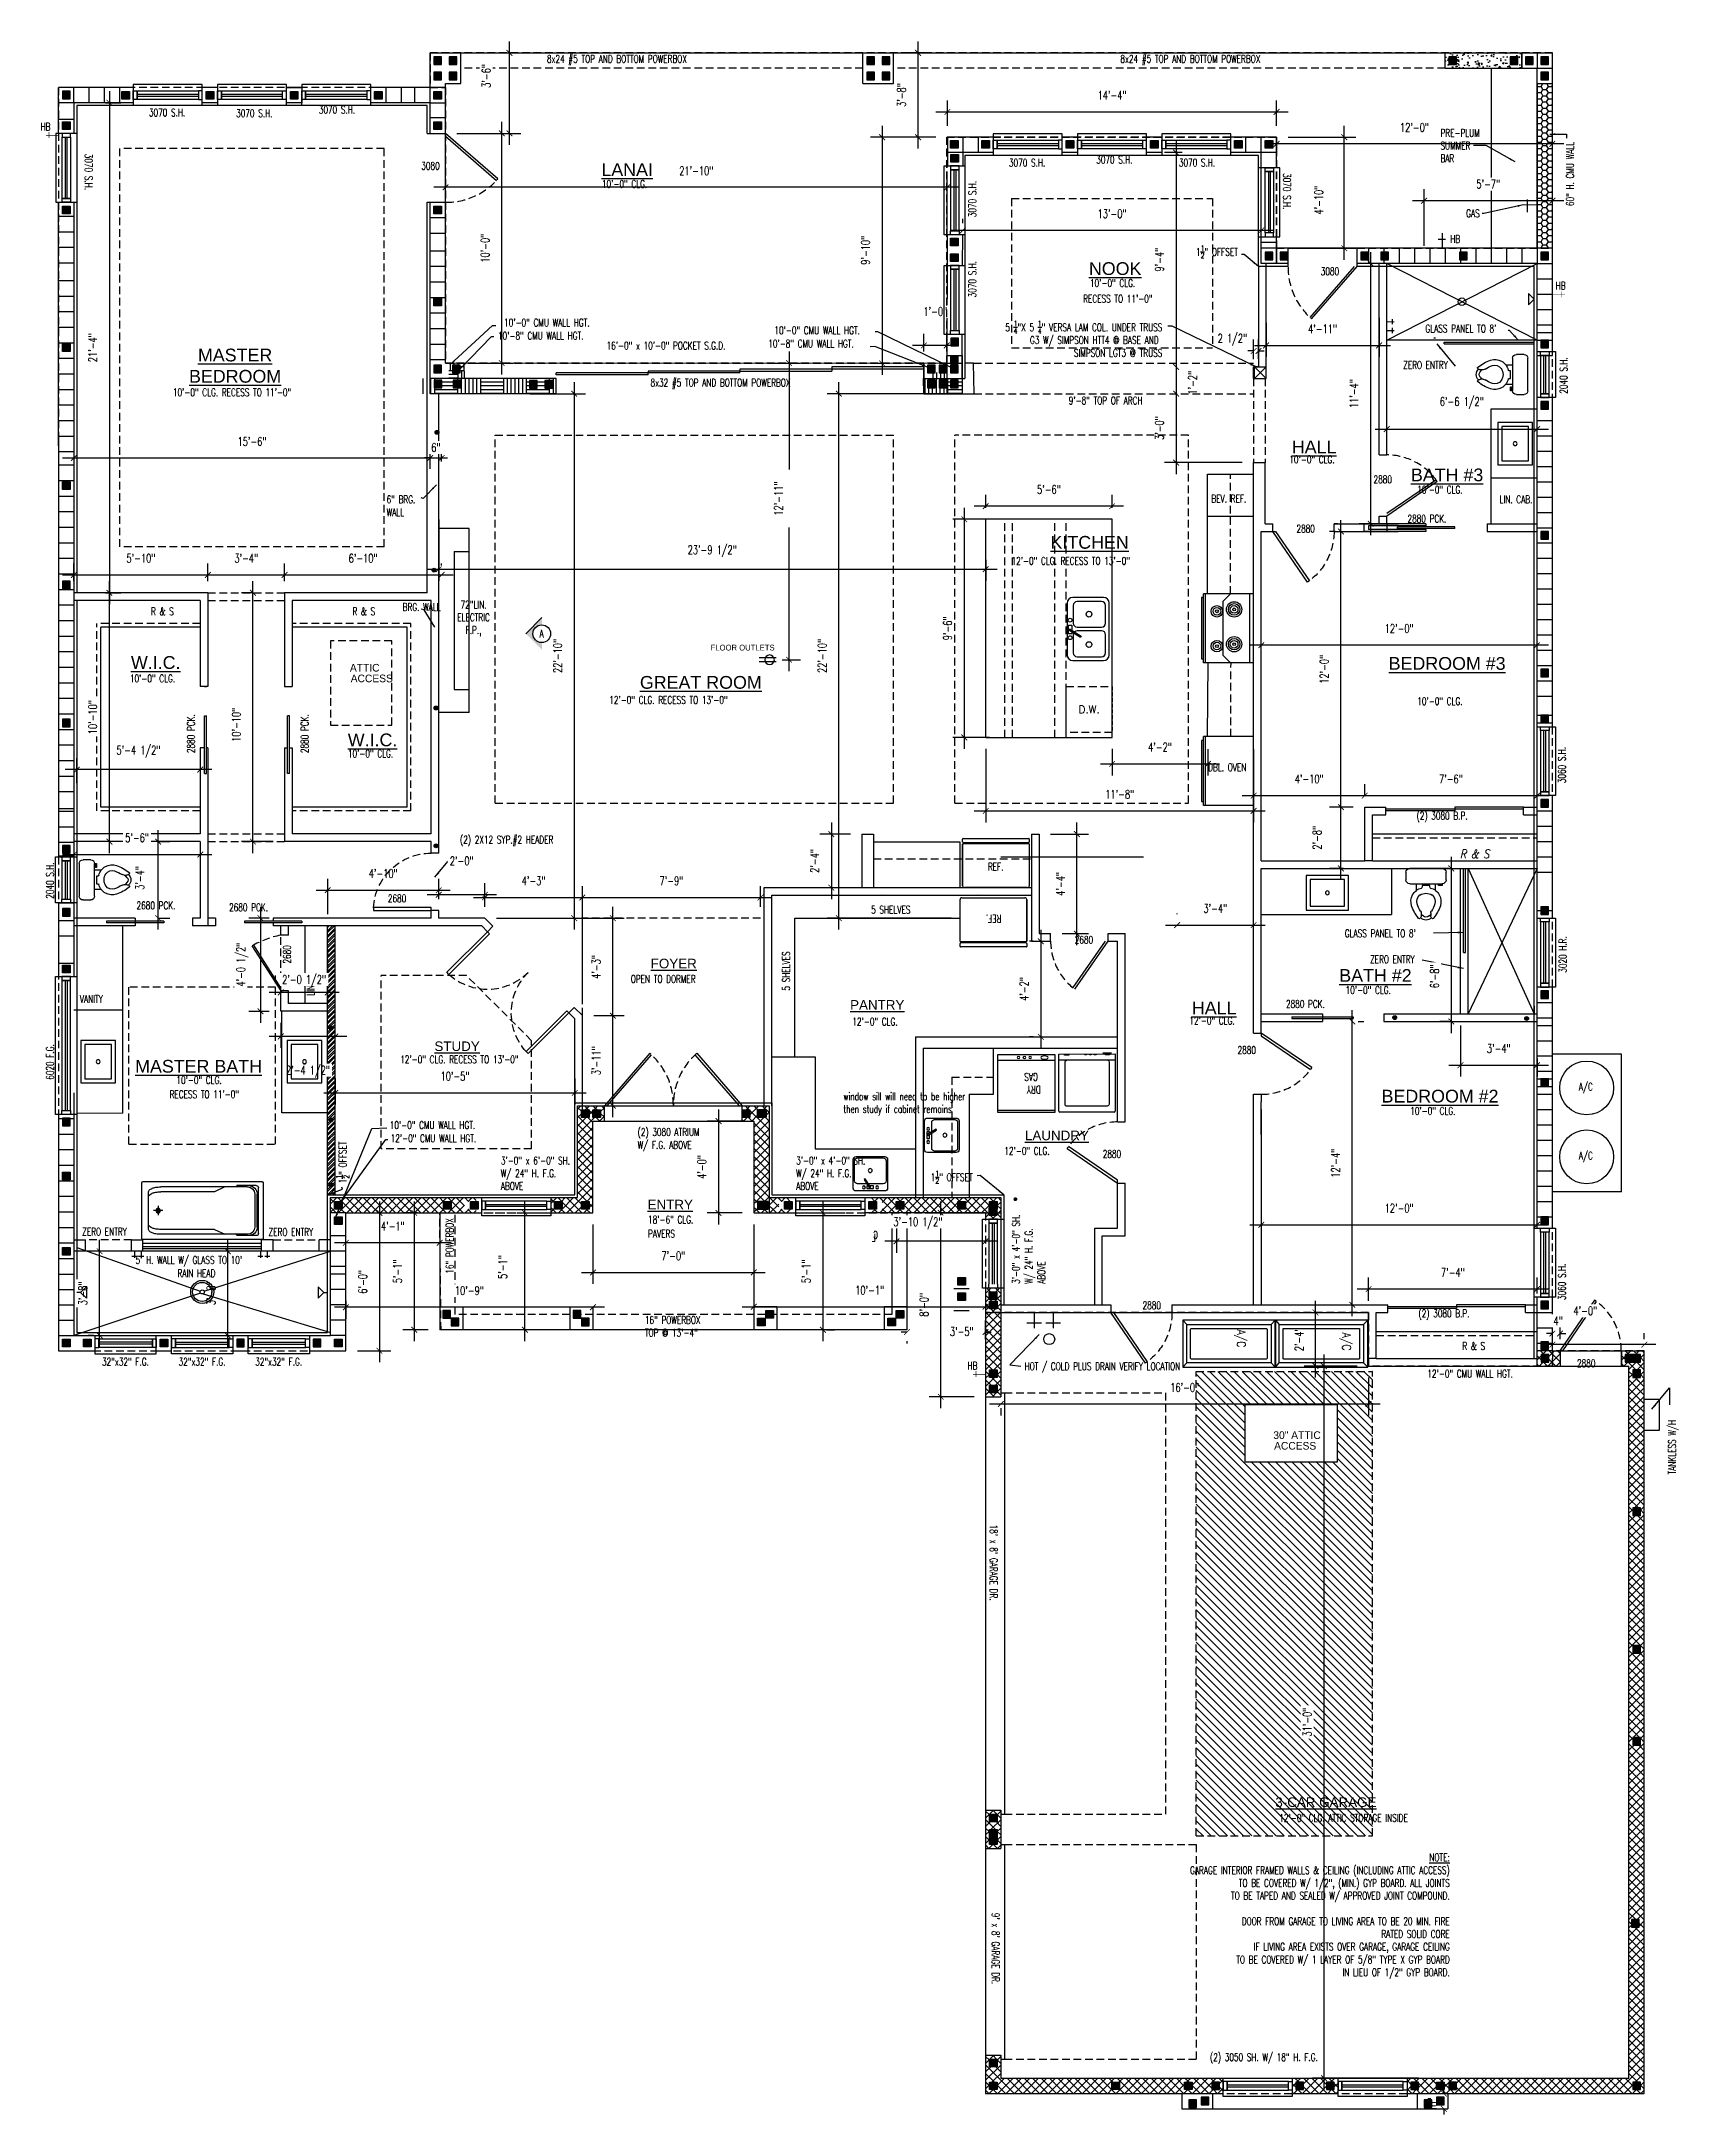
# Model space of a CAD drawing. Header units: inches. Extents: x -25328 to 8149, y -5530 to 4336.
# Drawn here: x -25328 to -24473, y 2474 to 3557 of the extents above; entities that cross this region are included whole.
import ezdxf
from ezdxf.enums import TextEntityAlignment as Align

# ---------------------------------------------------------------- set-up
doc = ezdxf.new("R2010")
doc.units = ezdxf.units.IN
doc.header["$LTSCALE"] = 16
doc.header["$MEASUREMENT"] = 0
for name, pattern in [('ALPINE_SOLID', [0]), ('DASHDOT', [25.4, 12.7, -6.35, 0, -6.35]), ('HIDDEN', [0.375, 0.25, -0.125]), ('HIDDEN2', [0.1875, 0.125, -0.0625])]:
    doc.linetypes.add(name, pattern=pattern)
doc.layers.get('0').update_dxf_attribs({"linetype": 'CONTINUOUS'})
doc.layers.get('DEFPOINTS').update_dxf_attribs({"linetype": 'CONTINUOUS'})
doc.layers.add('AREA', color=7, linetype='HIDDEN', plot=False)
for name, color, linetype in [('B1_1', 6, 'CONTINUOUS'), ('B1_2', 4, 'CONTINUOUS'), ('B1_4', 5, 'CONTINUOUS'), ('B1_TEXT', 1, 'CONTINUOUS'), ('BLOCK', 8, 'CONTINUOUS'), ('CEILING', 8, 'CONTINUOUS'), ('CELLS', 165, 'CONTINUOUS'), ('CONC', 3, 'CONTINUOUS'), ('COUNTER', 2, 'CONTINUOUS'), ('DIM', 5, 'CONTINUOUS'), ('DIMENSION', 5, 'CONTINUOUS'), ('DIMS', 5, 'CONTINUOUS'), ('DOORS', 1, 'CONTINUOUS'), ('DRY WALL', 8, 'CONTINUOUS'), ('ELECTRIC', 3, 'CONTINUOUS'), ('FIXTURES', 2, 'CONTINUOUS'), ('HATCH', 8, 'CONTINUOUS'), ('PLUMBING', 4, 'CONTINUOUS'), ('REBAR', 1, 'CONTINUOUS'), ('SHELF', 2, 'CONTINUOUS'), ('SHELVES', 2, 'CONTINUOUS'), ('TEXT', 11, 'CONTINUOUS'), ('TEXT ROOM', 3, 'CONTINUOUS'), ('TRUSSES', 56, 'ALPINE_SOLID'), ('WALLS EXT', 6, 'CONTINUOUS'), ('WALLS INT', 6, 'CONTINUOUS'), ('WINDOWS', 1, 'CONTINUOUS')]:
    doc.layers.add(name, color=color, linetype=linetype)
doc.styles.add('ARCHM', font='ARCHM.SHX')
doc.styles.add('ATT', font='txt')
doc.styles.add('MTI', font='romans.shx', dxfattribs={"width": 0.8, "oblique": 12.5})
doc.styles.add('PAYTAS RM', font='romans.shx', dxfattribs={"width": 0.7, "height": 4.5})
doc.styles.add('PAYTS NOTES', font='romans.shx', dxfattribs={"width": 0.7, "height": 4.5})
doc.styles.add('TAGS', font='romans.shx', dxfattribs={"width": 0.8})
doc.styles.add('TEST', font='swissk.ttf', dxfattribs={"height": 4})
doc.dimstyles.new('DIM- PAYTAS', dxfattribs={"dimscale": 48, "dimtxt": 0.1, "dimasz": 0.0625, "dimexe": 0.125, "dimexo": 0.125, "dimgap": 0.125, "dimtad": 1, "dimdec": 1, "dimzin": 3, "dimdsep": 46, "dimlunit": 4, "dimtxsty": 'PAYTAS RM', "dimblk": 'ARCHTICK', "dimcen": 0.09, "dimdle": 0.125, "dimclrd": 5, "dimclre": 5, "dimclrt": 11, "dimadec": 0, "dimazin": 0, "dimtfac": 1, "dimtdec": 1, "dimtofl": 0, "dimtmove": 2, "dimatfit": 3, "dimfxl": 0, "dimfrac": 2, "dimtolj": 1, "dimtzin": 3, "dimarcsym": 0})
pattern_1 = [(45, (-20738.2125, 971.5904), (-2.2097087, 2.2097087), []), (135, (-20738.2125, 971.5904), (-2.2097087, -2.2097087), [])]
pattern_2 = [(90, (-20738.212, 971.59), (-12, 12), [12, -12]), (90, (-20736.212, 971.59), (-12, 12), [12, -12]), (90, (-20734.212, 971.59), (-12, 12), [12, -12]), (90, (-20732.212, 971.59), (-12, 12), [12, -12]), (90, (-20730.212, 971.59), (-12, 12), [12, -12]), (90, (-20728.212, 971.59), (-12, 12), [12, -12]), (90, (-20726.212, 971.59), (-12, 12), [12, -12]), (0, (-20738.212, 983.59), (12, -12), [12, -12]), (0, (-20738.212, 985.59), (12, -12), [12, -12]), (0, (-20738.212, 987.59), (12, -12), [12, -12]), (0, (-20738.212, 989.59), (12, -12), [12, -12]), (0, (-20738.212, 991.59), (12, -12), [12, -12]), (0, (-20738.212, 993.59), (12, -12), [12, -12]), (0, (-20738.212, 995.59), (12, -12), [12, -12])]

msp = doc.modelspace()

# ---------------------------------------------------------------- texts
at = {"layer": 'B1_TEXT', "lineweight": -3, "insert": (-24579.17090211, 3135.23040589), "char_height": 4.5, "width": 28.4986180321, "attachment_point": 2, "style": 'MTI'}
msp.add_mtext('\\A1;R & S', dxfattribs=at)
at = {"layer": 'B1_TEXT', "lineweight": -3, "char_height": 4.5, "width": 25.804521924, "attachment_point": 5, "rotation": 270, "style": 'TAGS'}
for insert in [(-24701.76627238, 2879.87105163), (-24646.7891064, 2878.20988161)]:
    msp.add_mtext('\\A1;A/C', dxfattribs=dict(at, insert=insert))
at = {"layer": 'TEXT', "style": 'PAYTS NOTES', "width": 0.7}
for s, p in [('HB', (-25328.01542875, 3510.85755491)), ('HB', (-24536.86668739, 3427.88304052)), ('A', (-25067.47355483, 3246.0710571)), ('A/C', (-24524.81916872, 3009.33261072)), ('A/C', (-24524.81916872, 2973.33261072)), ('HB', (-24844.01542875, 2863.60170202))]:
    msp.add_text(s, height=4, dxfattribs=at).set_placement(p)
at = {"layer": 'TEXT', "color": 165, "style": 'ARCHM'}
msp.add_text('FLOOR OUTLETS', height=3, dxfattribs=at).set_placement((-24978.1473045, 3239.23674772))
at = {"layer": 'TEXT', "style": 'ARCHM'}
for s, p in [('ATTIC', (-25166.47443505, 3228.21585347)), ('ACCESS', (-25166.06720075, 3222.6440229)), ('30" ATTIC', (-24684.32463649, 2827.32725204)), ('ACCESS', (-24683.9174022, 2821.75542147))]:
    msp.add_text(s, height=4, dxfattribs=at).set_placement(p)
at = {"layer": 'TEXT', "style": 'PAYTS NOTES', "width": 0.7}
for s, p in [("18' x 8' GARAGE DR.", (-24832.2862938, 2782.60390553)), ("9' x 8' GARAGE DR.", (-24831.33924226, 2579.81553305))]:
    msp.add_text(s, height=4, rotation=270, dxfattribs=at).set_placement(p)
at = {"layer": 'TEXT', "char_height": 4, "style": 'PAYTS NOTES'}
for s, insert, width, attachment_point in [('\\pt4.004,8.009,12;8x24 #5 TOP AND BOTTOM POWERBOX', (-25063.58984863, 3550.31718929), 83.9529322576, 1), ('\\pt4.004,8.009,12;8x24 #5 TOP AND BOTTOM POWERBOX', (-24764.16681266, 3550.31718929), 83.9529322576, 1), ('\\A1;3070 S.H.', (-25252.47447724, 3522.27931669), 65.4658403887, 3), ('\\A1;3070 S.H.', (-25206.92213395, 3521.89609045), 65.4658403887, 3), ('\\A1;3070 S.H.', (-25163.74942539, 3523.70563846), 65.4658403887, 3), ('\\A1;PRE-PLUM SUMMER BAR', (-24597.05690667, 3511.64134047), 23.0318574778, 1), ('\\A1;3070 S.H.', (-24803.40082983, 3496.02164942), 65.4658403887, 3), ('\\A1;3070 S.H.', (-24757.84848654, 3497.6539368), 65.4658403887, 3), ('\\A1;3070 S.H.', (-24714.67577798, 3496.10559577), 65.4658403887, 3), ('\\pt4.004,8.009,12;10\'-0" CLG.', (-25034.88149766, 3484.98160982), 83.9529322576, 1), ('\\A1;GAS', (-24583.63153822, 3469.60673165), 23.0318574778, 1), ('\\A1;1{\\H0.7x;\\S1/2;}" OFFSET', (-24724.69966409, 3450.83730974), 63.7115776147, 1), ('\\pt4.004,8.009,12;10\'-0" CLG.', (-24780.06444467, 3433.16044751), 83.9529322576, 1), ('\\A1; 3080 ', (-24661.47998236, 3439.32551791), 40.4925217761, 1), ('\\pt4.004,8.009,12;RECESS TO 11\'-0"', (-24747.39346351, 3424.97009151), 83.9529322576, 3), ('\\A1;10\'-0" CMU WALL HGT.', (-25085.95975175, 3412.5210002), 63.7115776147, 1), ('\\A1;10\'-8" CMU WALL HGT.', (-25089.16208638, 3405.61730031), 63.7115776147, 1), ('\\A1;10\'-8" CMU WALL HGT.', (-24948.03406269, 3401.57133705), 63.7115776147, 1), ('\\A1;10\'-0" CMU WALL HGT.', (-24944.83172805, 3408.47503695), 63.7115776147, 1), ('\\A1;5 {\\H0.7x;\\S1/4;}"X 5 {\\H0.7x;\\S1/4;}" VERSA LAM COL. UNDER TRUSS G3 W/ SIMPSON HTT4 @ BASE AND  SIMPSON LGT3 @ TRUSS', (-24742.27037792, 3411.41933584), 74.7534096323, 3), ("\\A1;GLASS PANEL TO 8'", (-24604.92286542, 3409.42591219), 42.5614441626, 1), ('\\A1;16\'-0" x 10\'-0" POCKET S.G.D.', (-25032.46816462, 3400.50710134), 80.2474234355, 1), ('\\A1;ZERO ENTRY', (-24616.51672782, 3390.37455162), 37.5477168984, 1), ('\\pt4.004,8.009,12;8x32 #5 TOP AND BOTTOM POWERBOX', (-25009.52229146, 3381.15494295), 83.9529322576, 1), ('\\pt4.004,8.009,12;10\'-0" CLG. RECESS TO 11\'-0"', (-25258.93103818, 3376.09603562), 83.9529322576, 1), ('\\A1;9\'-8" TOP OF ARCH', (-24791.14459661, 3371.82660503, 62.08155441), 65.4658403887, 1), ('\\pt4.004,8.009,12;10\'-0" CLG.', (-24675.95047565, 3341.01475878), 83.9529322576, 1), ('\\pt4.004,8.009,12;2880 ', (-24631.99061394, 3330.60503105), 23.9529322576, 1), ('\\pt4.004,8.009,12;10\'-0" CLG.', (-24609.15218044, 3325.24748281), 83.9529322576, 1), ('\\A1;6" BRG. WALL', (-25147.31271277, 3320.13091659), 19.9529322576, 1), ('\\pt4.004,8.009,12;BEV. REF.', (-24716.68590417, 3320.54716419), 23.9529322576, 1), ('\\pt4.004,8.009,12;LIN. CAB. ', (-24566.21053996, 3320.1351906), 23.9529322576, 1), ('\\pt4.004,8.009,12;2880 ', (-24672.21951505, 3304.86226171), 23.9529322576, 1), ('\\pt4.004,8.009,12;2880 PCK. ', (-24614.24463378, 3310.06476159), 23.9529322576, 1), ('\\pt4.004,8.009,12;12\'-0" CLG. RECESS TO 13\'-0"', (-24820.99336474, 3288.06187619), 83.9529322576, 1), ('\\A1;R & S', (-25270.34232296, 3261.65477915), 23.9529322576, 1), ('\\A1;R & S', (-25165.17373013, 3261.65477915), 23.9529322576, 1), ('\\A1;BRG. WALL', (-25138.93937535, 3263.88756892), 19.9529322576, 1), ('\\A1;72"LIN. ELECTRIC F.P.,', (-25101.91763541, 3265.21536798), 11.9529322576, 2), ('\\pt4.004,8.009,12;10\'-0" CLG.', (-25281.38940992, 3226.61140538), 83.9529322576, 1), ('\\pt4.004,8.009,12;12\'-0" CLG. RECESS TO 13\'-0"', (-25031.06122389, 3215.39550159), 83.9529322576, 1), ('\\pt4.004,8.009,12;10\'-0" CLG.', (-24609.15218044, 3214.75566988), 83.9529322576, 1), ('\\pt4.004,8.009,12;10\'-0" CLG.', (-25167.53653191, 3187.38422441), 83.9529322576, 1), ('\\pt4.004,8.009,12;DBL. OVEN', (-24718.33857512, 3176.20331367), 83.9529322576, 7), ('\\pt4.004,8.009,12;(2) 3080 B.P.', (-24609.52053377, 3154.90365202), 37.0964361941, 1), ('\\A1;(2) 2X12 SYP.#2 HEADER ', (-25108.98867108, 3142.4110762, -124.16310883), 52.5617594203, 1), ('\\pt4.004,8.009,12;REF.', (-24825.21575032, 3128.25173406), 83.9529322576, 3), ('\\pt4.004,8.009,12;2680 ', (-25146.66162654, 3111.69371459), 23.9529322576, 1), ('\\pt4.004,8.009,12;2680 ', (-24788.00917408, 3090.07559621), 23.9529322576, 1), ("\\A1;GLASS PANEL TO 8'", (-24646.98426118, 3093.4063898), 42.5614441626, 1), ('\\A1;ZERO ENTRY', (-24633.76842391, 3079.95067335), 37.5477168984, 1), ('OPEN TO DORMER', (-25019.82436055, 3069.65199145), 43.9327848246, 1), ('\\pt4.004,8.009,12;VANITY', (-25307.47860776, 3059.2287707), 23.9529322576, 1), ('\\pt4.004,8.009,12;2880 PCK.', (-24677.71193081, 3056.58608489), 23.9529322576, 1), ('\\pt4.004,8.009,12;10\'-0" CLG.', (-24646.5787354, 3063.84133776), 83.9529322576, 1), ('\\pt4.004,8.009,12;12\'-0" CLG.', (-24904.12075697, 3047.35727518), 103.9529322576, 1), ('\\pt4.004,8.009,12;12\'-0" CLG.', (-24728.14594786, 3047.87553068), 83.9529322576, 1), ('\\pt4.004,8.009,12;2880', (-24702.99332028, 3032.44415125), 23.9529322576, 1), ('\\pt4.004,8.009,12;12\'-0" CLG. RECESS TO 13\'-0"', (-25140.21633043, 3027.61114051), 83.9529322576, 1), ('\\pt4.004,8.009,12;10\'-0" CLG.', (-25257.08126483, 3016.83072004), 83.9529322576, 1), ('\\pt4.004,8.009,12;RECESS TO 11\'-0"', (-25224.41028368, 3009.39365155), 83.9529322576, 3), ('\\pt4.004,8.009,12;window sill will need to be higher then study if cabinet remains', (-24908.79707865, 3008.33072329), 69.7264317232, 1), ('\\pt4.004,8.009,12;10\'-0" CLG.', (-24612.85349194, 3000.69392722), 83.9529322576, 1), ('\\A1;10\'-0" CMU WALL HGT.', (-25145.68642641, 2993.27362936), 63.7115776147, 1), ('\\A1;(2) 3080 ATRIUM W/ F.G. ABOVE', (-25016.24968004, 2989.62966888), 40.4925217761, 1), ('\\A1;12\'-0" CMU WALL HGT.', (-25145.21543035, 2986.36992946), 63.7115776147, 1), ('\\pt4.004,8.009,12;12\'-0" CLG.', (-24824.77611805, 2979.81865114), 103.9529322576, 1), ('\\A1;3\'-0" x 6\'-0" SH. W/ 24" H. F.G. ABOVE', (-25087.66625544, 2974.76891037), 39.1750147968, 1), ('\\A1;3\'-0" x 4\'-0" SH. W/ 24" H. F.G. ABOVE', (-24933.47435552, 2974.76891037), 39.1750147968, 1), ('\\pt4.004,8.009,12;2880 ', (-24773.38170538, 2978.24540233), 25.9529322576, 1), ('\\A1;1{\\H0.7x;\\S1/2;}" OFFSET', (-24841.34347907, 2967.4180886, 6.37200069), 77.7115776147, 3), ('ZERO ENTRY', (-25208.96197326, 2937.40661206), 65.2677699963, 1), ('\\pt4.004,8.009,12;PAVERS', (-25010.80637925, 2936.53268034), 83.9529322576, 1), ('\\pt4.004,8.009,12;18\'-6" CLG.', (-25010.80637925, 2943.92120169), 83.9529322576, 1), ("5' H. WALL W/ GLASS TO 10'", (-25278.42634022, 2922.81007801), 65.2677699963, 1), ('RAIN HEAD', (-25256.53514271, 2915.92832563), 65.2677699963, 1), ('\\pt4.004,8.009,12;2880', (-24752.59744128, 2899.11032015), 23.9529322576, 1), ('\\pt4.004,8.009,12;(2) 3080 B.P.', (-24608.52053377, 2894.90365202), 37.0964361941, 1), ('\\A1;16" POWERBOX TOP @ 13\'-4"', (-25012.45261353, 2891.48430228), 40.4925217761, 1), ('\\A1;R & S', (-24585.59882965, 2877.89109121), 26.3776643571, 1), ('\\A1;32"x32" F.G.', (-25295.92391581, 2869.64956646), 39.1750147968, 1), ('\\A1;32"x32" F.G.', (-25255.92391581, 2869.64956646), 39.1750147968, 1), ('\\A1;32"x32" F.G.', (-25215.92391581, 2869.64956646), 39.1750147968, 1), ('\\A1;HOT / COLD PLUS DRAIN VERIFY LOCATION', (-24814.18917388, 2867.30343913), 90.2184275459, 1), ('\\pt4.004,8.009,12;2880', (-24525.75280906, 2868.81571772), 23.9529322576, 1), ('\\pt4.004,8.009,12;12\'-0" CLG. ATTIC STORAGE INSIDE ', (-24681.17935431, 2631.39222812), 83.9529322576, 1), ('{\\LNOTE:\\P}GARAGE INTERIOR FRAMED WALLS & CEILING (INCLUDING ATTIC ACCESS)\\PTO BE COVERED W/ 1/2", (MIN.) GYP BOARD. ALL JOINTS\\PTO BE TAPED AND SEALED W/ APPROVED JOINT COMPOUND.\\P\\PDOOR FROM GARAGE TO LIVING AREA TO BE 20 MIN. FIRE\\PRATED SOLID CORE\\PIF LIVING AREA EXISTS OVER GARAGE, GARAGE CEILING\\PTO BE COVERED W/ 1 LAYER OF 5/8" TYPE X GYP BOARD\\PIN LIEU OF 1/2" GYP BOARD.', (-24592.19304499, 2610.71452885), 177.4620267974, 3), ('\\A1;(2) 3050 SH. W/ 18" H. F.G. ', (-24717.3621373, 2506.35877068), 86.250123849, 1)]:
    msp.add_mtext(s, dxfattribs=dict(at, insert=insert, width=width, attachment_point=attachment_point))
for s, insert, width, attachment_point, rotation in [('\\A1;60" H. CMU WALL', (-24527.34985367, 3504.89663492), 65.4658403887, 9, 90), ('\\A1;3070 S.H.', (-24675.16759045, 3469.66034027), 65.4658403887, 3, 270), ('\\A1;2040 S.H.', (-24534.79753709, 3373.37486829), 65.4658403887, 1, 90), ('\\pt4.004,8.009,12;2880 PCK.', (-25251.52319033, 3185.62566689), 32.8034271152, 1, 90), ('\\pt4.004,8.009,12;2880 PCK.', (-25192.09185272, 3185.62566689), 32.8034271152, 1, 90), ('\\A1;3060 S.H.', (-24535.66804952, 3169.90688119), 65.4658403887, 1, 90), ('\\A1;2040 S.H.', (-25321.10308713, 3109.52733115), 65.4658403887, 7, 90), ('\\pt4.004,8.009,12;REF.', (-24834.46368831, 3097.17748359), 83.9529322576, 3, 180), ('\\A1;3020 H.R.', (-24535.18078646, 3070.87961936), 65.4658403887, 1, 90), ('\\pt4.004,8.009,12;2680', (-25197.32519153, 3085.29746683), 34.6815108392, 9, 90), ('\\pt4.004,8.009,12;5 SHELVES', (-24940.69774114, 3061.54600478), 23.9529322576, 1, 90), ('\\A1;LIN.', (-25185.06077707, 3065.70846993), 34.6815108392, 9, 90), ('\\A1;6020 F.G.', (-25321.10308713, 3014.96214357), 65.4658403887, 7, 90), ('\\pt4.004,8.009,12;GAS', (-24807.27887799, 3014.47017516, 6.37200069), 83.9529322576, 1, 180), ('\\pt4.004,8.009,12;DRY', (-24805.80450323, 3011.8466715, 20.55697563), 23.9529322576, 7, 180), ('\\A1;1{\\H0.7x;\\S1/2;}" OFFSET', (-25166.9370917, 2982.74485601), 63.7115776147, 9, 90), ('\\A1;16" POWERBOX ', (-25112.43668082, 2942.68452317), 60.4925217761, 9, 90), ('\\A1;3\'-0" x 4\'-0" SH. W/ 24" H. F.G. ABOVE', (-24820.72939417, 2908.3730176), 39.1750147968, 1, 90), ('\\A1;3060 S.H.', (-24535.66804952, 2899.90688119), 65.4658403887, 1, 90), ('\\A1;TANKLESS W/H', (-24472.7469584, 2837.21533899), 40.9088087707, 9, 90)]:
    msp.add_mtext(s, dxfattribs=dict(at, insert=insert, width=width, attachment_point=attachment_point, rotation=rotation))
at = {"layer": 'TEXT', "style": 'PAYTS NOTES'}
msp.add_attdef('D.W.', text='D.W.', height=4, dxfattribs=at).set_placement((-24780.48332029, 3208.41746389), align=Align.MIDDLE_CENTER)
at = {"layer": 'TEXT ROOM', "style": 'TEST'}
for s, p in [('%%UFOYER', (-25009.43513146, 3073.19624752)), ('%%UPANTRY', (-24905.29668717, 3051.5992911)), ('%%USTUDY', (-25122.35572641, 3029.98483508)), ('%%ULAUNDRY', (-24813.9998897, 2983.39329284)), ('%%UENTRY', (-25011.04933536, 2947.29206927)), ('%%U3-CAR GARAGE', (-24683.26682482, 2635.09021646))]:
    msp.add_text(s, height=5, dxfattribs=at).set_placement(p)
at = {"layer": 'TEXT ROOM', "char_height": 5, "attachment_point": 8, "style": 'TEST'}
for s, insert, width in [('{\\fSansSerif|b0|i0|c2|p2;\\H1.333x;\\LLANAI}', (-25021.72258548, 3487.12733834), 67.7245353783), ('{\\fSansSerif|b0|i0|c2|p2;\\H1.333x;\\LNOOK}', (-24766.90553249, 3435.30617603), 67.7245353783), ('{\\fSansSerif|b0|i0|c2|p2;\\H1.333x;\\LMASTER BEDROOM}', (-25226.43458126, 3379.0500679), 67.7245353783), ('{\\fSansSerif|b0|i0|c2|p2;\\H1.333x;\\LHALL}', (-24663.01394262, 3342.26425984), 67.7245353783), ('{\\fSansSerif|b0|i0|c2|p2;\\H1.333x;\\LBATH #3}', (-24593.56677179, 3327.54811997), 67.7245353783), ('{\\fSansSerif|b0|i0|c2|p2;\\H1.333x;\\LKITCHEN}', (-24780.2332768, 3292.30409396), 79.7245353783), ('{\\fSansSerif|b0|i0|c2|p2;\\H1.333x;\\LW.I.C.}', (-25267.88558935, 3229.52050879), 65.8334247406), ('{\\fSansSerif|b0|i0|c2|p2;\\H1.333x;\\LBEDROOM #3}', (-24593.56677179, 3229.05630705), 67.7245353783), ('{\\fSansSerif|b0|i0|c2|p2;\\H1.333x;\\LGREAT ROOM}', (-24983.26574852, 3219.14665272), 85.7245353783), ('{\\fSansSerif|b0|i0|c2|p2;\\H1.333x;\\LW.I.C.}', (-25154.66287726, 3189.10029308), 65.8334247406), ('{\\fSansSerif|b0|i0|c2|p2;\\H1.333x;\\LBATH #2}', (-24630.99332676, 3066.14197492), 67.7245353783), ('{\\fSansSerif|b0|i0|c2|p2;\\H1.333x;\\LHALL}', (-24715.20941483, 3049.18350762), 67.7245353783), ('{\\fSansSerif|b0|i0|c2|p2;\\H1.333x;\\LMASTER BATH}', (-25245.51379896, 3018.59092174), 67.7245353783), ('{\\fSansSerif|b0|i0|c2|p2;\\H1.333x;\\LBEDROOM #2}', (-24597.26808329, 3002.99456438), 67.7245353783)]:
    msp.add_mtext(s, dxfattribs=dict(at, insert=insert, width=width))

# ---------------------------------------------------------------- blocks, each defined once
blk = doc.blocks.new('CELL')
at = {"layer": 'CELLS', "linetype": 'Continuous'}
for p, q in [((-2, -1.9), (-2, 2.1)), ((-2, 2.1), (2, 2.1)), ((2, 2.1), (2, -1.9)), ((2, -1.9), (-2, -1.9))]:
    blk.add_line(p, q, dxfattribs=at)
for points in [[(-2, 2.1), (-2, -1.9), (2, 2.1), (-0.1, -1.9)], [(2, 2.1), (-0.1, -1.9), (2, -0.8), (1.7, -1.9)], [(2, -0.8), (1.7, -1.9), (2, -1.9)]]:
    blk.add_solid(points, dxfattribs=at)
blk = doc.blocks.new('pv_snk_ut')
for p, q in [((-12, 24), (-12, 4)), ((-11, 23), (-11, 9)), ((10, 26), (-10, 26)), ((9, 25), (-9, 25)), ((11, 9), (11, 23)), ((12, 4), (12, 24)), ((-10, 2), (10, 2)), ((-9, 7), (1.5, 7)), ((2.4, 7), (9, 7))]:
    blk.add_line(p, q)
at = {"color": 8}
blk.add_lwpolyline([(1.5, 5.5), (2.4, 5.5), (2.4, 3.7), (-2.1, 3.7), (-2.1, 5.5), (0.6, 5.5)], dxfattribs=at)
blk.add_lwpolyline([(-0.2, 4.3), (3.6, 10.4), (4.3, 10), (0.5, 3.9)], close=True, dxfattribs=at)
blk.add_circle((0.1, 16.2), 1.36)
for centre in [(-4.7, 4.5), (4.5, 4.5)]:
    blk.add_circle(centre, 0.999, dxfattribs=at)
for centre, start, end in [((-10, 24), 90, 180), ((-9, 23), 90, 180), ((9, 23), 0, 90), ((10, 24), 0, 90), ((-10, 4), 180, 270), ((-9, 9), 180, 270), ((9, 9), 270, 0), ((10, 4), 270, 0)]:
    blk.add_arc(centre, 2, start, end)
blk = doc.blocks.new('A$C1FC876C1')
at = {"layer": 'DOORS'}
for p, q in [((0, 18.1), (26.4, 0)), ((26.4, 1.5), (0.7, 19.1)), ((26.4, 0), (26.4, 1.5))]:
    blk.add_line(p, q, dxfattribs=at)
at = {"layer": 'DOORS', "color": 8, "linetype": 'HIDDEN'}
blk.add_arc((26.4, -0.1), 32.1, 90.0483, 145.5621, dxfattribs=at)
blk = doc.blocks.new('A$C7373634F')
at = {"layer": 'TEXT', "char_height": 4, "width": 30.136, "attachment_point": 1, "rotation": 90, "style": 'PAYTS NOTES'}
for s, insert in [('C', (0, 0)), ('L', (1.4, 1.1))]:
    blk.add_mtext(s, dxfattribs=dict(at, insert=insert))
blk = doc.blocks.new('_ArchTick')
at = {"color": 0, "linetype": 'ByBlock', "const_width": 0.15}
blk.add_lwpolyline([(-0.5, -0.5), (0.5, 0.5)], dxfattribs=at)
blk = doc.blocks.new('*D363')
at = {"layer": 'DEFPOINTS', "color": 0, "transparency": 16777216}
for p in [(-24899.1, 3143.3), (-24915.1, 3115.3), (-24902.1, 3115.3)]:
    blk.add_point(p, dxfattribs=at)
at = {"layer": 'DIM', "color": 5, "lineweight": -2, "transparency": 16777216}
for p, q in [((-24905.1, 3143.3), (-24921.1, 3143.3)), ((-24915.1, 3149.3), (-24915.1, 3109.3)), ((-24908.1, 3115.3), (-24921.1, 3115.3))]:
    blk.add_line(p, q, dxfattribs=at)
at = {"layer": 'DIM', "color": 5, "lineweight": -2, "transparency": 16777216, "xscale": 3, "yscale": 3, "zscale": 3}
for p, rotation in [((-24915.1, 3143.3), 90), ((-24915.1, 3115.3), 270)]:
    blk.add_blockref('_ArchTick', p, dxfattribs=dict(at, rotation=rotation))
at = {"layer": 'DIM', "color": 11, "transparency": 16777216, "insert": (-24923.8, 3129.3), "char_height": 4.5, "attachment_point": 5, "rotation": 90, "style": 'PAYTAS RM', "bg_fill": 3, "box_fill_scale": 1.25, "bg_fill_color": 256, "bg_fill_true_color": 13158600, "bg_fill_transparency": 0}
blk.add_mtext('\\A1;2\'-4"', dxfattribs=at)
blk = doc.blocks.new('*D364')
at = {"layer": 'DEFPOINTS', "color": 0, "transparency": 16777216}
for p in [(-24806.6, 3143.3), (-24786.9, 3143.3), (-24800.6, 3091.3)]:
    blk.add_point(p, dxfattribs=at)
at = {"layer": 'DIM', "color": 5, "lineweight": -2, "transparency": 16777216}
for p, q in [((-24800.6, 3143.3), (-24780.9, 3143.3)), ((-24786.9, 3085.3), (-24786.9, 3149.3)), ((-24794.6, 3091.3), (-24780.9, 3091.3))]:
    blk.add_line(p, q, dxfattribs=at)
at = {"layer": 'DIM', "color": 5, "lineweight": -2, "transparency": 16777216, "xscale": 3, "yscale": 3, "zscale": 3}
for p, rotation in [((-24786.9, 3143.3), 90), ((-24786.9, 3091.3), 270)]:
    blk.add_blockref('_ArchTick', p, dxfattribs=dict(at, rotation=rotation))
at = {"layer": 'DIM', "color": 11, "transparency": 16777216, "insert": (-24795.5, 3117.3), "char_height": 4.5, "attachment_point": 5, "rotation": 90, "style": 'PAYTAS RM', "bg_fill": 3, "box_fill_scale": 1.25, "bg_fill_color": 256, "bg_fill_true_color": 13158600, "bg_fill_transparency": 0}
blk.add_mtext('\\A1;4\'-4"', dxfattribs=at)
blk = doc.blocks.new('*D365')
at = {"layer": 'DEFPOINTS', "color": 0, "transparency": 16777216}
for p in [(-24803.7, 3087.3), (-24805.7, 3037.4), (-24803.7, 3037.4)]:
    blk.add_point(p, dxfattribs=at)
at = {"layer": 'DIMENSION', "color": 5, "lineweight": -2, "transparency": 16777216}
for p, q in [((-24809.7, 3087.3), (-24811.7, 3087.3)), ((-24805.7, 3093.3), (-24805.7, 3031.4)), ((-24809.7, 3037.4), (-24811.7, 3037.4))]:
    blk.add_line(p, q, dxfattribs=at)
at = {"layer": 'DIMENSION', "color": 5, "lineweight": -2, "transparency": 16777216, "xscale": 3, "yscale": 3, "zscale": 3}
for p, rotation in [((-24805.7, 3087.3), 90), ((-24805.7, 3037.4), 270)]:
    blk.add_blockref('_ArchTick', p, dxfattribs=dict(at, rotation=rotation))
at = {"layer": 'DIMENSION', "color": 11, "transparency": 16777216, "insert": (-24814.4, 3062.4), "char_height": 4.5, "attachment_point": 5, "rotation": 90, "style": 'PAYTAS RM', "bg_fill": 3, "box_fill_scale": 1.25, "bg_fill_color": 256, "bg_fill_true_color": 13158600, "bg_fill_transparency": 0}
blk.add_mtext('\\A1;4\'-2"', dxfattribs=at)
blk = doc.blocks.new('pv_ap_ah_large')
for p, q in [((-24.1, -2), (-21.9, -4.3)), ((22.1, -4.3), (-21.9, -4.3)), ((-21.9, -4.3), (-21.9, -24.3)), ((24.1, -2), (22.1, -4.3)), ((22.1, -24.3), (22.1, -4.3)), ((-24.1, -26.6), (-21.9, -24.3)), ((-21.9, -24.3), (22.1, -24.3)), ((24.1, -26.6), (22.1, -24.3))]:
    blk.add_line(p, q)
at = {"color": 8}
for p, q in [((-19.9, -6.8), (-19.9, -21.8)), ((19.6, -6.3), (-19.4, -6.3)), ((20.1, -21.8), (20.1, -6.8)), ((-19.4, -22.3), (19.6, -22.3))]:
    blk.add_line(p, q, dxfattribs=at)
blk.add_lwpolyline([(-24.1, -2), (24.1, -2), (24.1, -26.6), (-24.1, -26.6)], close=True)
for centre, start, end in [((-19.4, -6.8), 90, 180), ((19.6, -6.8), 0, 90), ((-19.4, -21.8), 180, 270), ((19.6, -21.8), 270, 0)]:
    blk.add_arc(centre, 0.5, start, end, dxfattribs=at)
blk = doc.blocks.new('A$C79851F00')
at = {"layer": 'DOORS'}
for p, q in [((0, 1.5), (30, 1.5)), ((0, 0), (0, 1.5)), ((30, 0), (0, 0)), ((30, 1.5), (30, 0))]:
    blk.add_line(p, q, dxfattribs=at)
at = {"layer": 'DOORS', "color": 8, "linetype": 'HIDDEN'}
blk.add_arc((0, -0.1), 30.1, 2.9928, 89.9448, dxfattribs=at)
blk = doc.blocks.new('15PTOI06')
at = {"color": 0, "linetype": 'ByBlock'}
for p, q in [((0, -8.5), (0, 8.5)), ((2, 10.5), (6, 10.5)), ((8, 8.5), (8, -8.5)), ((11.5, 5), (8, 5)), ((9, 2), (9.765178, 2)), ((9, -2), (9, 2)), ((23.431562, 2.5), (24.727861, 2.5)), ((24.931034, 1.327586), (24.062054, 2.5)), ((6, -10.5), (2, -10.5)), ((11.5, -5), (8, -5)), ((8.5, -8), (8, -8)), ((8, -8.5), (9, -8.5)), ((9, -6.5), (8.5, -6.5)), ((8.5, -6.5), (8.5, -8)), ((9.765178, -2), (9, -2)), ((9, -8.5), (9, -6.5)), ((23.431562, -2.5), (24.690476, -2.5)), ((24.931034, -1.327586), (24.062054, -2.5))]:
    blk.add_line(p, q, dxfattribs=at)
for centre, radius, start, end in [((2, 8.5), 2, 90, 180), ((6, 8.5), 2, 0, 90), ((9.765178, 2.5), 0.5, 270, 346.116636), ((17.25, 0.65), 7.210062, 71.816347, 166.116636), ((19.118098, 0), 6.118098, 147.797266, 212.202734), ((17.25, 0.65), 4.210062, 71.816347, 142.891702), ((12, -13.75), 19.534695, 57.937508, 70.559965), ((12, -13.75), 22.534695, 51.265418, 70.559965), ((23.431562, 4.5), 2, 237.937508, 270), ((24.727861, 4.5), 2, 270, 314.939898), ((23.666667, 0), 1.833333, 313.602819, 46.397181), ((23.166667, 0), 3.833333, 313.602819, 46.397181), ((25.787408, 3.438228), 0.5, 314.939898, 51.265418), ((2, -8.5), 2, 180, 270), ((6, -8.5), 2, 270, 0), ((9.765178, -2.5), 0.5, 13.883364, 90), ((17.25, -0.65), 7.210062, 193.883364, 288.183653), ((17.25, -0.65), 4.210062, 217.108298, 288.183653), ((12, 13.75), 19.534695, 289.440035, 302.062492), ((12, 13.75), 22.534695, 289.440035, 308.665009), ((23.431562, -4.5), 2, 90, 122.062492), ((24.690476, -4.5), 2, 44.162471, 90), ((25.766527, -3.454957), 0.5, 308.665009, 44.162471)]:
    blk.add_arc(centre, radius, start, end, dxfattribs=at)
at = {"color": 0, "linetype": 'ByBlock', "style": 'ATT', "flags": 3}
blk.add_attdef('ITEM', (0, -19.5), '', height=6, dxfattribs=at)
blk = doc.blocks.new('*D366')
at = {"layer": 'DEFPOINTS', "color": 0, "transparency": 16777216}
for p in [(-24694.6, 3395.7), (-24694.6, 3385.4), (-24692.1, 3385.4)]:
    blk.add_point(p, dxfattribs=at)
at = {"layer": 'DIM', "color": 5, "lineweight": -2, "transparency": 16777216}
for p, q in [((-24694.6, 3391.4), (-24694.6, 3401.7)), ((-24692.1, 3391.4), (-24692.1, 3401.7)), ((-24694.6, 3395.7), (-24697.6, 3395.7)), ((-24692.1, 3395.7), (-24689.1, 3395.7))]:
    blk.add_line(p, q, dxfattribs=at)
at = {"layer": 'DIM', "color": 5, "lineweight": -2, "transparency": 16777216, "xscale": 3, "yscale": 3, "zscale": 3}
blk.add_blockref('_ArchTick', (-24694.6, 3395.7), dxfattribs=at)
at = {"layer": 'DIM', "color": 5, "lineweight": -2, "transparency": 16777216, "xscale": 3, "yscale": 3, "zscale": 3, "rotation": 180}
blk.add_blockref('_ArchTick', (-24692.1, 3395.7), dxfattribs=at)
at = {"layer": 'DIM', "color": 11, "transparency": 16777216, "insert": (-24705.7, 3401.6), "char_height": 4.5, "attachment_point": 5, "style": 'PAYTAS RM'}
blk.add_mtext('\\A1;2 1/2"', dxfattribs=at)
blk = doc.blocks.new('*D367')
at = {"layer": 'DEFPOINTS', "color": 0, "transparency": 16777216}
for p in [(-24682.6, 3512.1), (-24682.6, 3503.9), (-24538.6, 3464.4)]:
    blk.add_point(p, dxfattribs=at)
at = {"layer": 'DIM', "color": 5, "lineweight": -2, "transparency": 16777216}
for p, q in [((-24538.6, 3470.4), (-24538.6, 3509.9)), ((-24532.6, 3503.9), (-24688.6, 3503.9)), ((-24682.6, 3506.1), (-24682.6, 3497.9))]:
    blk.add_line(p, q, dxfattribs=at)
at = {"layer": 'DIM', "color": 5, "lineweight": -2, "transparency": 16777216, "xscale": 3, "yscale": 3, "zscale": 3, "rotation": 180}
blk.add_blockref('_ArchTick', (-24682.6, 3503.9), dxfattribs=at)
at = {"layer": 'DIM', "color": 5, "lineweight": -2, "transparency": 16777216, "xscale": 3, "yscale": 3, "zscale": 3}
blk.add_blockref('_ArchTick', (-24538.6, 3503.9), dxfattribs=at)
at = {"layer": 'DIM', "color": 11, "transparency": 16777216, "insert": (-24610.6, 3512.5), "char_height": 4.5, "attachment_point": 5, "style": 'PAYTAS RM'}
blk.add_mtext('\\A1;12\'-0"', dxfattribs=at)
blk = doc.blocks.new('*D368')
at = {"layer": 'DEFPOINTS', "color": 0, "transparency": 16777216}
for p in [(-24682.6, 3507.4), (-24647.3, 3507.4), (-24682.6, 3449.4)]:
    blk.add_point(p, dxfattribs=at)
at = {"layer": 'DIM', "color": 5, "lineweight": -2, "transparency": 16777216}
for p, q in [((-24647.3, 3443.4), (-24647.3, 3513.4)), ((-24676.6, 3507.4), (-24641.3, 3507.4)), ((-24676.6, 3449.4), (-24641.3, 3449.4))]:
    blk.add_line(p, q, dxfattribs=at)
at = {"layer": 'DIM', "color": 5, "lineweight": -2, "transparency": 16777216, "xscale": 3, "yscale": 3, "zscale": 3}
for p, rotation in [((-24647.3, 3507.4), 90), ((-24647.3, 3449.4), 270)]:
    blk.add_blockref('_ArchTick', p, dxfattribs=dict(at, rotation=rotation))
at = {"layer": 'DIM', "color": 11, "transparency": 16777216, "insert": (-24660.6, 3474.5), "char_height": 4.5, "attachment_point": 5, "rotation": 90, "style": 'PAYTAS RM'}
blk.add_mtext('\\A1;4\'-10"', dxfattribs=at)
blk = doc.blocks.new('*D369')
at = {"layer": 'DEFPOINTS', "color": 0, "transparency": 16777216}
for p in [(-25116.6, 3509.4), (-25087.2, 3509.4), (-25110.8, 3389.4)]:
    blk.add_point(p, dxfattribs=at)
at = {"layer": 'DIM', "color": 5, "lineweight": -2, "transparency": 16777216}
for p, q in [((-25110.6, 3509.4), (-25081.2, 3509.4)), ((-25087.2, 3383.4), (-25087.2, 3515.4)), ((-25104.8, 3389.4), (-25081.2, 3389.4))]:
    blk.add_line(p, q, dxfattribs=at)
at = {"layer": 'DIM', "color": 5, "lineweight": -2, "transparency": 16777216, "xscale": 3, "yscale": 3, "zscale": 3}
for p, rotation in [((-25087.2, 3509.4), 90), ((-25087.2, 3389.4), 270)]:
    blk.add_blockref('_ArchTick', p, dxfattribs=dict(at, rotation=rotation))
at = {"layer": 'DIM', "color": 11, "transparency": 16777216, "insert": (-25095.9, 3449.4), "char_height": 4.5, "attachment_point": 5, "rotation": 90, "style": 'PAYTAS RM'}
blk.add_mtext('\\A1;10\'-0"', dxfattribs=at)
blk = doc.blocks.new('*D370')
at = {"layer": 'DEFPOINTS', "color": 0, "transparency": 16777216}
for p in [(-24867.6, 2945.4), (-24858, 2945.4), (-24834.6, 2849.4)]:
    blk.add_point(p, dxfattribs=at)
at = {"layer": 'DIMS', "color": 5, "lineweight": -2, "transparency": 16777216}
for p, q in [((-24858, 2843.4), (-24858, 2951.4)), ((-24861.6, 2945.4), (-24852, 2945.4)), ((-24840.6, 2849.4), (-24864, 2849.4))]:
    blk.add_line(p, q, dxfattribs=at)
at = {"layer": 'DIMS', "color": 5, "lineweight": -2, "transparency": 16777216, "xscale": 3, "yscale": 3, "zscale": 3}
for p, rotation in [((-24858, 2945.4), 90), ((-24858, 2849.4), 270)]:
    blk.add_blockref('_ArchTick', p, dxfattribs=dict(at, rotation=rotation))
at = {"layer": 'DIMS', "color": 11, "transparency": 16777216, "insert": (-24866.7, 2897.4), "char_height": 4.5, "attachment_point": 5, "rotation": 90, "style": 'PAYTAS RM'}
blk.add_mtext('\\A1;8\'-0"', dxfattribs=at)
blk = doc.blocks.new('*D371')
at = {"layer": 'DEFPOINTS', "color": 0, "transparency": 16777216}
for p in [(-25039.6, 2945.4), (-24955.6, 2945.4), (-24955.6, 2914.3)]:
    blk.add_point(p, dxfattribs=at)
at = {"layer": 'DIMS', "color": 5, "lineweight": -2, "transparency": 16777216}
for p, q in [((-25039.6, 2939.4), (-25039.6, 2908.3)), ((-24955.6, 2939.4), (-24955.6, 2908.3)), ((-25045.6, 2914.3), (-24949.6, 2914.3))]:
    blk.add_line(p, q, dxfattribs=at)
at = {"layer": 'DIMS', "color": 5, "lineweight": -2, "transparency": 16777216, "xscale": 3, "yscale": 3, "zscale": 3, "rotation": 180}
blk.add_blockref('_ArchTick', (-25039.6, 2914.3), dxfattribs=at)
at = {"layer": 'DIMS', "color": 5, "lineweight": -2, "transparency": 16777216, "xscale": 3, "yscale": 3, "zscale": 3}
blk.add_blockref('_ArchTick', (-24955.6, 2914.3), dxfattribs=at)
at = {"layer": 'DIMS', "color": 11, "transparency": 16777216, "insert": (-24997.6, 2923), "char_height": 4.5, "attachment_point": 5, "style": 'PAYTAS RM'}
blk.add_mtext('\\A1;7\'-0"', dxfattribs=at)
blk = doc.blocks.new('*D372')
at = {"layer": 'DEFPOINTS', "color": 0, "transparency": 16777216}
for p in [(-24955.6, 2993.4), (-24974, 2945.4), (-24955.6, 2945.4)]:
    blk.add_point(p, dxfattribs=at)
at = {"layer": 'DIMS', "color": 5, "lineweight": -2, "transparency": 16777216}
for p, q in [((-24961.6, 2993.4), (-24980, 2993.4)), ((-24974, 2999.4), (-24974, 2939.4)), ((-24961.6, 2945.4), (-24980, 2945.4))]:
    blk.add_line(p, q, dxfattribs=at)
at = {"layer": 'DIMS', "color": 5, "lineweight": -2, "transparency": 16777216, "xscale": 3, "yscale": 3, "zscale": 3}
for p, rotation in [((-24974, 2993.4), 90), ((-24974, 2945.4), 270)]:
    blk.add_blockref('_ArchTick', p, dxfattribs=dict(at, rotation=rotation))
at = {"layer": 'DIMS', "color": 11, "transparency": 16777216, "insert": (-24982.7, 2969.4), "char_height": 4.5, "attachment_point": 5, "rotation": 90, "style": 'PAYTAS RM'}
blk.add_mtext('\\A1;4\'-0"', dxfattribs=at)
blk = doc.blocks.new('*D373')
at = {"layer": 'DEFPOINTS', "color": 0, "transparency": 16777216}
for p in [(-25085.2, 2945.4), (-25075.1, 2945.4), (-25071.6, 2884.4)]:
    blk.add_point(p, dxfattribs=at)
at = {"layer": 'DIMS', "color": 5, "lineweight": -2, "transparency": 16777216}
for p, q in [((-25075.1, 2878.4), (-25075.1, 2951.4)), ((-25079.2, 2945.4), (-25069.1, 2945.4)), ((-25077.6, 2884.4), (-25081.1, 2884.4))]:
    blk.add_line(p, q, dxfattribs=at)
at = {"layer": 'DIMS', "color": 5, "lineweight": -2, "transparency": 16777216, "xscale": 3, "yscale": 3, "zscale": 3}
for p, rotation in [((-25075.1, 2945.4), 90), ((-25075.1, 2884.4), 270)]:
    blk.add_blockref('_ArchTick', p, dxfattribs=dict(at, rotation=rotation))
at = {"layer": 'DIMS', "color": 11, "transparency": 16777216, "insert": (-25086.7, 2917.1), "char_height": 4.5, "attachment_point": 5, "rotation": 90, "style": 'PAYTAS RM'}
blk.add_mtext('\\A1;5\'-1"', dxfattribs=at)
blk = doc.blocks.new('*D374')
at = {"layer": 'DEFPOINTS', "color": 0, "transparency": 16777216}
for p in [(-25120.1, 3114), (-25120.1, 3103.4), (-25178.1, 3095.4)]:
    blk.add_point(p, dxfattribs=at)
at = {"layer": 'DIMS', "color": 5, "lineweight": -2, "transparency": 16777216}
for p, q in [((-25178.1, 3101.4), (-25178.1, 3120)), ((-25120.1, 3109.4), (-25120.1, 3120)), ((-25184.1, 3114), (-25114.1, 3114))]:
    blk.add_line(p, q, dxfattribs=at)
at = {"layer": 'DIMS', "color": 5, "lineweight": -2, "transparency": 16777216, "xscale": 3, "yscale": 3, "zscale": 3, "rotation": 180}
blk.add_blockref('_ArchTick', (-25178.1, 3114), dxfattribs=at)
at = {"layer": 'DIMS', "color": 5, "lineweight": -2, "transparency": 16777216, "xscale": 3, "yscale": 3, "zscale": 3}
blk.add_blockref('_ArchTick', (-25120.1, 3114), dxfattribs=at)
at = {"layer": 'DIMS', "color": 11, "transparency": 16777216, "insert": (-25149.1, 3122.7), "char_height": 4.5, "attachment_point": 5, "style": 'PAYTAS RM'}
blk.add_mtext('\\A1;4\'-10"', dxfattribs=at)
blk = doc.blocks.new('*D375')
at = {"layer": 'DEFPOINTS', "color": 0, "transparency": 16777216}
for p in [(-25240.6, 3278.7), (-25310.6, 3269.4), (-25240.6, 3269.4)]:
    blk.add_point(p, dxfattribs=at)
at = {"layer": 'DIMS', "color": 5, "lineweight": -2, "transparency": 16777216}
for p, q in [((-25310.6, 3275.4), (-25310.6, 3284.7)), ((-25240.6, 3275.4), (-25240.6, 3284.7)), ((-25316.6, 3278.7), (-25234.6, 3278.7))]:
    blk.add_line(p, q, dxfattribs=at)
at = {"layer": 'DIMS', "color": 5, "lineweight": -2, "transparency": 16777216, "xscale": 3, "yscale": 3, "zscale": 3, "rotation": 180}
blk.add_blockref('_ArchTick', (-25310.6, 3278.7), dxfattribs=at)
at = {"layer": 'DIMS', "color": 5, "lineweight": -2, "transparency": 16777216, "xscale": 3, "yscale": 3, "zscale": 3}
blk.add_blockref('_ArchTick', (-25240.6, 3278.7), dxfattribs=at)
at = {"layer": 'DIMS', "color": 11, "transparency": 16777216, "insert": (-25275.6, 3287.4), "char_height": 4.5, "attachment_point": 5, "style": 'PAYTAS RM'}
blk.add_mtext('\\A1;5\'-10"', dxfattribs=at)
blk = doc.blocks.new('*D376')
at = {"layer": 'DEFPOINTS', "color": 0, "transparency": 16777216}
for p in [(-25200.6, 3278.7), (-25240.6, 3269.4), (-25200.6, 3269.4)]:
    blk.add_point(p, dxfattribs=at)
at = {"layer": 'DIMS', "color": 5, "lineweight": -2, "transparency": 16777216}
for p, q in [((-25240.6, 3275.4), (-25240.6, 3284.7)), ((-25200.6, 3275.4), (-25200.6, 3284.7)), ((-25246.6, 3278.7), (-25194.6, 3278.7))]:
    blk.add_line(p, q, dxfattribs=at)
at = {"layer": 'DIMS', "color": 5, "lineweight": -2, "transparency": 16777216, "xscale": 3, "yscale": 3, "zscale": 3, "rotation": 180}
blk.add_blockref('_ArchTick', (-25240.6, 3278.7), dxfattribs=at)
at = {"layer": 'DIMS', "color": 5, "lineweight": -2, "transparency": 16777216, "xscale": 3, "yscale": 3, "zscale": 3}
blk.add_blockref('_ArchTick', (-25200.6, 3278.7), dxfattribs=at)
at = {"layer": 'DIMS', "color": 11, "transparency": 16777216, "insert": (-25220.6, 3287.4), "char_height": 4.5, "attachment_point": 5, "style": 'PAYTAS RM'}
blk.add_mtext('\\A1;3\'-4"', dxfattribs=at)
blk = doc.blocks.new('*D377')
at = {"layer": 'DEFPOINTS', "color": 0, "transparency": 16777216}
for p in [(-25118.6, 3278.7), (-25118.6, 3277.7), (-25200.6, 3269.4)]:
    blk.add_point(p, dxfattribs=at)
at = {"layer": 'DIMS', "color": 5, "lineweight": -2, "transparency": 16777216}
for p, q in [((-25200.6, 3275.4), (-25200.6, 3284.7)), ((-25118.6, 3283.7), (-25118.6, 3284.7)), ((-25206.6, 3278.7), (-25112.6, 3278.7))]:
    blk.add_line(p, q, dxfattribs=at)
at = {"layer": 'DIMS', "color": 5, "lineweight": -2, "transparency": 16777216, "xscale": 3, "yscale": 3, "zscale": 3, "rotation": 180}
blk.add_blockref('_ArchTick', (-25200.6, 3278.7), dxfattribs=at)
at = {"layer": 'DIMS', "color": 5, "lineweight": -2, "transparency": 16777216, "xscale": 3, "yscale": 3, "zscale": 3}
blk.add_blockref('_ArchTick', (-25118.6, 3278.7), dxfattribs=at)
at = {"layer": 'DIMS', "color": 11, "transparency": 16777216, "insert": (-25159.6, 3287.4), "char_height": 4.5, "attachment_point": 5, "style": 'PAYTAS RM'}
blk.add_mtext('\\A1;6\'-10"', dxfattribs=at)
blk = doc.blocks.new('*D378')
at = {"layer": 'DEFPOINTS', "color": 0, "transparency": 16777216}
for p in [(-25310.6, 3348), (-25124.6, 3339.8), (-25124.6, 3339.8)]:
    blk.add_point(p, dxfattribs=at)
at = {"layer": 'DIMS', "color": 5, "lineweight": -2, "transparency": 16777216}
for p, q in [((-25316.6, 3339.8), (-25118.6, 3339.8)), ((-25310.6, 3342), (-25310.6, 3333.8))]:
    blk.add_line(p, q, dxfattribs=at)
at = {"layer": 'DIMS', "color": 5, "lineweight": -2, "transparency": 16777216, "xscale": 3, "yscale": 3, "zscale": 3, "rotation": 180}
blk.add_blockref('_ArchTick', (-25310.6, 3339.8), dxfattribs=at)
at = {"layer": 'DIMS', "color": 5, "lineweight": -2, "transparency": 16777216, "xscale": 3, "yscale": 3, "zscale": 3}
blk.add_blockref('_ArchTick', (-25124.6, 3339.8), dxfattribs=at)
at = {"layer": 'DIMS', "color": 11, "transparency": 16777216, "insert": (-25217.6, 3348.4), "char_height": 4.5, "attachment_point": 5, "style": 'PAYTAS RM'}
blk.add_mtext('\\A1;15\'-6"', dxfattribs=at)
blk = doc.blocks.new('*D379')
at = {"layer": 'DEFPOINTS', "color": 0, "transparency": 16777216}
for p in [(-24676.4, 2893.4), (-24662.3, 2893.4), (-24634.6, 2865.4)]:
    blk.add_point(p, dxfattribs=at)
at = {"layer": 'DIMS', "color": 5, "lineweight": -2, "transparency": 16777216}
for p, q in [((-24670.4, 2893.4), (-24656.3, 2893.4)), ((-24662.3, 2859.4), (-24662.3, 2899.4)), ((-24640.6, 2865.4), (-24668.3, 2865.4))]:
    blk.add_line(p, q, dxfattribs=at)
at = {"layer": 'DIMS', "color": 5, "lineweight": -2, "transparency": 16777216, "xscale": 3, "yscale": 3, "zscale": 3}
for p, rotation in [((-24662.3, 2893.4), 90), ((-24662.3, 2865.4), 270)]:
    blk.add_blockref('_ArchTick', p, dxfattribs=dict(at, rotation=rotation))
at = {"layer": 'DIMS', "color": 11, "transparency": 16777216, "insert": (-24670.9, 2879.4), "char_height": 4.5, "attachment_point": 5, "rotation": 90, "style": 'PAYTAS RM'}
blk.add_mtext('\\A1;2\'-4"', dxfattribs=at)
blk = doc.blocks.new('*D443')
at = {"layer": 'DEFPOINTS', "color": 0, "transparency": 16777216}
for p in [(-24634.6, 2865.4), (-24826.6, 2849.4), (-24634.6, 2845.6)]:
    blk.add_point(p, dxfattribs=at)
at = {"layer": 'DIMS', "color": 5, "lineweight": -2, "transparency": 16777216}
for p, q in [((-24634.6, 2859.4), (-24634.6, 2839.6)), ((-24832.6, 2845.6), (-24628.6, 2845.6)), ((-24826.6, 2843.4), (-24826.6, 2839.6))]:
    blk.add_line(p, q, dxfattribs=at)
at = {"layer": 'DIMS', "color": 5, "lineweight": -2, "transparency": 16777216, "xscale": 3, "yscale": 3, "zscale": 3, "rotation": 180}
blk.add_blockref('_ArchTick', (-24826.6, 2845.6), dxfattribs=at)
at = {"layer": 'DIMS', "color": 5, "lineweight": -2, "transparency": 16777216, "xscale": 3, "yscale": 3, "zscale": 3}
blk.add_blockref('_ArchTick', (-24634.6, 2845.6), dxfattribs=at)
at = {"layer": 'DIMS', "color": 11, "transparency": 16777216, "insert": (-24730.6, 2854.2), "char_height": 4.5, "attachment_point": 5, "style": 'PAYTAS RM'}
blk.add_mtext('\\A1;16\'-0"', dxfattribs=at)
blk = doc.blocks.new('*D380')
at = {"layer": 'DEFPOINTS', "color": 0, "transparency": 16777216}
for p in [(-24690.6, 2947.2), (-24546.6, 2939.2), (-24546.6, 2931.2)]:
    blk.add_point(p, dxfattribs=at)
at = {"layer": 'DIMS', "color": 5, "lineweight": -2, "transparency": 16777216}
for p, q in [((-24696.6, 2939.2), (-24540.6, 2939.2)), ((-24690.6, 2941.2), (-24690.6, 2933.2)), ((-24546.6, 2937.2), (-24546.6, 2945.2))]:
    blk.add_line(p, q, dxfattribs=at)
at = {"layer": 'DIMS', "color": 5, "lineweight": -2, "transparency": 16777216, "xscale": 3, "yscale": 3, "zscale": 3, "rotation": 180}
blk.add_blockref('_ArchTick', (-24690.6, 2939.2), dxfattribs=at)
at = {"layer": 'DIMS', "color": 5, "lineweight": -2, "transparency": 16777216, "xscale": 3, "yscale": 3, "zscale": 3}
blk.add_blockref('_ArchTick', (-24546.6, 2939.2), dxfattribs=at)
at = {"layer": 'DIMS', "color": 11, "transparency": 16777216, "insert": (-24618.6, 2947.9), "char_height": 4.5, "attachment_point": 5, "style": 'PAYTAS RM'}
blk.add_mtext('\\A1;12\'-0"', dxfattribs=at)
blk = doc.blocks.new('*D381')
at = {"layer": 'DEFPOINTS', "color": 0, "transparency": 16777216}
for p in [(-24636.6, 3163.4), (-24694.6, 3156.1), (-24636.6, 3157.4)]:
    blk.add_point(p, dxfattribs=at)
at = {"layer": 'DIMS', "color": 5, "lineweight": -2, "transparency": 16777216}
for p, q in [((-24700.6, 3163.4), (-24630.6, 3163.4)), ((-24694.6, 3162.1), (-24694.6, 3169.4)), ((-24636.6, 3163.4), (-24636.6, 3169.4))]:
    blk.add_line(p, q, dxfattribs=at)
at = {"layer": 'DIMS', "color": 5, "lineweight": -2, "transparency": 16777216, "xscale": 3, "yscale": 3, "zscale": 3, "rotation": 180}
blk.add_blockref('_ArchTick', (-24694.6, 3163.4), dxfattribs=at)
at = {"layer": 'DIMS', "color": 5, "lineweight": -2, "transparency": 16777216, "xscale": 3, "yscale": 3, "zscale": 3}
blk.add_blockref('_ArchTick', (-24636.6, 3163.4), dxfattribs=at)
at = {"layer": 'DIMS', "color": 11, "transparency": 16777216, "insert": (-24665.6, 3172.1), "char_height": 4.5, "attachment_point": 5, "style": 'PAYTAS RM'}
blk.add_mtext('\\A1;4\'-10"', dxfattribs=at)
blk = doc.blocks.new('*D382')
at = {"layer": 'DEFPOINTS', "color": 0, "transparency": 16777216}
for p in [(-24546.6, 3163.4), (-24636.6, 3157.4), (-24546.6, 3158.6)]:
    blk.add_point(p, dxfattribs=at)
at = {"layer": 'DIMS', "color": 5, "lineweight": -2, "transparency": 16777216}
for p, q in [((-24642.6, 3163.4), (-24540.6, 3163.4)), ((-24636.6, 3163.4), (-24636.6, 3169.4)), ((-24546.6, 3164.6), (-24546.6, 3169.4))]:
    blk.add_line(p, q, dxfattribs=at)
at = {"layer": 'DIMS', "color": 5, "lineweight": -2, "transparency": 16777216, "xscale": 3, "yscale": 3, "zscale": 3, "rotation": 180}
blk.add_blockref('_ArchTick', (-24636.6, 3163.4), dxfattribs=at)
at = {"layer": 'DIMS', "color": 5, "lineweight": -2, "transparency": 16777216, "xscale": 3, "yscale": 3, "zscale": 3}
blk.add_blockref('_ArchTick', (-24546.6, 3163.4), dxfattribs=at)
at = {"layer": 'DIMS', "color": 11, "transparency": 16777216, "insert": (-24591.6, 3172.1), "char_height": 4.5, "attachment_point": 5, "style": 'PAYTAS RM'}
blk.add_mtext('\\A1;7\'-6"', dxfattribs=at)
blk = doc.blocks.new('*D383')
at = {"layer": 'DEFPOINTS', "color": 0, "transparency": 16777216}
for p in [(-24649, 3157.4), (-24636.6, 3157.4), (-24641.7, 3125.4)]:
    blk.add_point(p, dxfattribs=at)
at = {"layer": 'DIMS', "color": 5, "lineweight": -2, "transparency": 16777216}
for p, q in [((-24649, 3119.4), (-24649, 3163.4)), ((-24642.6, 3157.4), (-24655, 3157.4)), ((-24647.7, 3125.4), (-24655, 3125.4))]:
    blk.add_line(p, q, dxfattribs=at)
at = {"layer": 'DIMS', "color": 5, "lineweight": -2, "transparency": 16777216, "xscale": 3, "yscale": 3, "zscale": 3}
for p, rotation in [((-24649, 3157.4), 90), ((-24649, 3125.4), 270)]:
    blk.add_blockref('_ArchTick', p, dxfattribs=dict(at, rotation=rotation))
at = {"layer": 'DIMS', "color": 11, "transparency": 16777216, "insert": (-24661.5, 3141.4), "char_height": 4.5, "attachment_point": 5, "rotation": 90, "style": 'PAYTAS RM'}
blk.add_mtext('\\A1;2\'-8"', dxfattribs=at)
blk = doc.blocks.new('*D384')
at = {"layer": 'DEFPOINTS', "color": 0, "transparency": 16777216}
for p in [(-24649, 3301.4), (-24646, 3301.4), (-24636.6, 3157.4)]:
    blk.add_point(p, dxfattribs=at)
at = {"layer": 'DIMS', "color": 5, "lineweight": -2, "transparency": 16777216}
for p, q in [((-24649, 3151.4), (-24649, 3307.4)), ((-24652, 3301.4), (-24655, 3301.4)), ((-24642.6, 3157.4), (-24655, 3157.4))]:
    blk.add_line(p, q, dxfattribs=at)
at = {"layer": 'DIMS', "color": 5, "lineweight": -2, "transparency": 16777216, "xscale": 3, "yscale": 3, "zscale": 3}
for p, rotation in [((-24649, 3301.4), 90), ((-24649, 3157.4), 270)]:
    blk.add_blockref('_ArchTick', p, dxfattribs=dict(at, rotation=rotation))
at = {"layer": 'DIMS', "color": 11, "transparency": 16777216, "insert": (-24657.7, 3229.4), "char_height": 4.5, "attachment_point": 5, "rotation": 90, "style": 'PAYTAS RM'}
blk.add_mtext('\\A1;12\'-0"', dxfattribs=at)
blk = doc.blocks.new('*D385')
at = {"layer": 'DEFPOINTS', "color": 0, "transparency": 16777216}
for p in [(-24625.1, 3354.9), (-24546.6, 3354.9), (-24546.6, 3339.1)]:
    blk.add_point(p, dxfattribs=at)
at = {"layer": 'DIMS', "color": 5, "lineweight": -2, "transparency": 16777216}
for p, q in [((-24546.6, 3345.1), (-24546.6, 3360.9)), ((-24631.1, 3354.9), (-24540.6, 3354.9))]:
    blk.add_line(p, q, dxfattribs=at)
at = {"layer": 'DIMS', "color": 5, "lineweight": -2, "transparency": 16777216, "xscale": 3, "yscale": 3, "zscale": 3, "rotation": 180}
blk.add_blockref('_ArchTick', (-24625.1, 3354.9), dxfattribs=at)
at = {"layer": 'DIMS', "color": 5, "lineweight": -2, "transparency": 16777216, "xscale": 3, "yscale": 3, "zscale": 3}
blk.add_blockref('_ArchTick', (-24546.6, 3354.9), dxfattribs=at)
at = {"layer": 'DIMS', "color": 11, "transparency": 16777216, "insert": (-24585.9, 3368.5), "char_height": 4.5, "attachment_point": 5, "style": 'PAYTAS RM'}
blk.add_mtext('\\A1;6\'-6 1/2"', dxfattribs=at)
blk = doc.blocks.new('*D386')
at = {"layer": 'DEFPOINTS', "color": 0, "transparency": 16777216}
for p in [(-24725.9, 3499.4), (-24735.1, 3387.4), (-24735.1, 3387.4)]:
    blk.add_point(p, dxfattribs=at)
at = {"layer": 'DIMS', "color": 5, "lineweight": -2, "transparency": 16777216}
for p, q in [((-24731.9, 3499.4), (-24741.1, 3499.4)), ((-24735.1, 3505.4), (-24735.1, 3381.4))]:
    blk.add_line(p, q, dxfattribs=at)
at = {"layer": 'DIMS', "color": 5, "lineweight": -2, "transparency": 16777216, "xscale": 3, "yscale": 3, "zscale": 3}
for p, rotation in [((-24735.1, 3499.4), 90), ((-24735.1, 3387.4), 270)]:
    blk.add_blockref('_ArchTick', p, dxfattribs=dict(at, rotation=rotation))
at = {"layer": 'DIMS', "color": 11, "transparency": 16777216, "insert": (-24743.8, 3443.4), "char_height": 4.5, "attachment_point": 5, "rotation": 90, "style": 'PAYTAS RM'}
blk.add_mtext('\\A1;9\'-4"', dxfattribs=at)
blk = doc.blocks.new('*D387')
at = {"layer": 'DEFPOINTS', "color": 0, "transparency": 16777216}
for p in [(-24735.1, 3387.4), (-24735.1, 3373.4), (-24735.1, 3373.4)]:
    blk.add_point(p, dxfattribs=at)
at = {"layer": 'DIMS', "color": 5, "lineweight": -2, "transparency": 16777216}
blk.add_line((-24735.1, 3393.4), (-24735.1, 3367.4), dxfattribs=at)
at = {"layer": 'DIMS', "color": 5, "lineweight": -2, "transparency": 16777216, "xscale": 3, "yscale": 3, "zscale": 3}
for p, rotation in [((-24735.1, 3387.4), 90), ((-24735.1, 3373.4), 270)]:
    blk.add_blockref('_ArchTick', p, dxfattribs=dict(at, rotation=rotation))
at = {"layer": 'DIMS', "color": 11, "transparency": 16777216, "insert": (-24726.5, 3379.1), "char_height": 4.5, "attachment_point": 5, "rotation": 90, "style": 'PAYTAS RM'}
blk.add_mtext('\\A1;1\'-2"', dxfattribs=at)
blk = doc.blocks.new('*D388')
at = {"layer": 'DEFPOINTS', "color": 0, "transparency": 16777216}
for p in [(-24735.1, 3373.4), (-24735.1, 3337.4), (-24694.6, 3337.4)]:
    blk.add_point(p, dxfattribs=at)
at = {"layer": 'DIMS', "color": 5, "lineweight": -2, "transparency": 16777216}
for p, q in [((-24735.1, 3379.4), (-24735.1, 3331.4)), ((-24700.6, 3337.4), (-24741.1, 3337.4))]:
    blk.add_line(p, q, dxfattribs=at)
at = {"layer": 'DIMS', "color": 5, "lineweight": -2, "transparency": 16777216, "xscale": 3, "yscale": 3, "zscale": 3}
for p, rotation in [((-24735.1, 3373.4), 90), ((-24735.1, 3337.4), 270)]:
    blk.add_blockref('_ArchTick', p, dxfattribs=dict(at, rotation=rotation))
at = {"layer": 'DIMS', "color": 11, "transparency": 16777216, "insert": (-24743.8, 3355.4), "char_height": 4.5, "attachment_point": 5, "rotation": 90, "style": 'PAYTAS RM'}
blk.add_mtext('\\A1;3\'-0"', dxfattribs=at)
blk = doc.blocks.new('*D398')
at = {"layer": 'DEFPOINTS', "color": 0, "transparency": 16777216}
for p in [(-24923.6, 2945.4), (-24923.6, 2884.4), (-24919.5, 2884.4)]:
    blk.add_point(p, dxfattribs=at)
at = {"layer": 'DIMS', "color": 5, "lineweight": -2, "transparency": 16777216}
for p, q in [((-24919.5, 2951.4), (-24919.5, 2878.4)), ((-24917.6, 2945.4), (-24913.5, 2945.4)), ((-24917.6, 2884.4), (-24913.5, 2884.4))]:
    blk.add_line(p, q, dxfattribs=at)
at = {"layer": 'DIMS', "color": 5, "lineweight": -2, "transparency": 16777216, "xscale": 3, "yscale": 3, "zscale": 3}
for p, rotation in [((-24919.5, 2945.4), 90), ((-24919.5, 2884.4), 270)]:
    blk.add_blockref('_ArchTick', p, dxfattribs=dict(at, rotation=rotation))
at = {"layer": 'DIMS', "color": 11, "transparency": 16777216, "insert": (-24928.2, 2914.9), "char_height": 4.5, "attachment_point": 5, "rotation": 90, "style": 'PAYTAS RM'}
blk.add_mtext('\\A1;5\'-1"', dxfattribs=at)
blk = doc.blocks.new('*D389')
at = {"layer": 'CONC', "color": 5, "lineweight": -2, "transparency": 16777216}
for p, q in [((-24633.5, 3447.4), (-24633.5, 3299.4)), ((-24631.1, 3441.4), (-24639.5, 3441.4)), ((-24631.1, 3305.4), (-24639.5, 3305.4))]:
    blk.add_line(p, q, dxfattribs=at)
at = {"layer": 'DEFPOINTS', "color": 0, "transparency": 16777216}
for p in [(-24625.1, 3441.4), (-24633.5, 3305.4), (-24625.1, 3305.4)]:
    blk.add_point(p, dxfattribs=at)
at = {"layer": 'CONC', "color": 5, "lineweight": -2, "transparency": 16777216, "xscale": 3, "yscale": 3, "zscale": 3}
for p, rotation in [((-24633.5, 3441.4), 90), ((-24633.5, 3305.4), 270)]:
    blk.add_blockref('_ArchTick', p, dxfattribs=dict(at, rotation=rotation))
at = {"layer": 'CONC', "color": 11, "transparency": 16777216, "insert": (-24642.2, 3373.4), "char_height": 4.5, "attachment_point": 5, "rotation": 90, "style": 'PAYTAS RM'}
blk.add_mtext('\\A1;11\'-4"', dxfattribs=at)
blk = doc.blocks.new('*D390')
at = {"layer": 'DEFPOINTS', "color": 0, "transparency": 16777216}
for p in [(-24602.5, 2485.4), (-24595.3, 2485.4), (-24593.2, 2477.4)]:
    blk.add_point(p, dxfattribs=at)
at = {"layer": 'DIMS', "color": 5, "lineweight": -2, "transparency": 16777216}
for p, q in [((-24596.5, 2485.4), (-24589.3, 2485.4)), ((-24595.3, 2485.4), (-24595.3, 2488.4)), ((-24599.2, 2477.4), (-24601.3, 2477.4)), ((-24595.3, 2477.4), (-24595.3, 2474.4))]:
    blk.add_line(p, q, dxfattribs=at)
at = {"layer": 'DIMS', "color": 5, "lineweight": -2, "transparency": 16777216, "xscale": 3, "yscale": 3, "zscale": 3}
for p, rotation in [((-24595.3, 2485.4), 270), ((-24595.3, 2477.4), 90)]:
    blk.add_blockref('_ArchTick', p, dxfattribs=dict(at, rotation=rotation))
at = {"layer": 'DIMS', "color": 11, "transparency": 16777216, "insert": (-24601.4, 2480.9), "char_height": 4.5, "attachment_point": 5, "rotation": 90, "style": 'PAYTAS RM'}
blk.add_mtext('\\A1;8"', dxfattribs=at)
blk = doc.blocks.new('226')
for p, q in [((0, -9), (0, 0)), ((2, -9), (2, 0))]:
    blk.add_line(p, q)
blk.add_circle((1, -5.5), 2.51)
blk = doc.blocks.new('*D391')
at = {"layer": 'CONC', "color": 5, "lineweight": -2, "transparency": 16777216}
blk.add_line((-25230.3, 2875.4), (-25230.3, 2931.4), dxfattribs=at)
at = {"layer": 'DEFPOINTS', "color": 0, "transparency": 16777216}
for p in [(-25230.3, 2925.4), (-25230.3, 2925.4), (-25230.3, 2881.4)]:
    blk.add_point(p, dxfattribs=at)
at = {"layer": 'CONC', "color": 5, "lineweight": -2, "transparency": 16777216, "xscale": 3, "yscale": 3, "zscale": 3}
for p, rotation in [((-25230.3, 2925.4), 90), ((-25230.3, 2881.4), 270)]:
    blk.add_blockref('_ArchTick', p, dxfattribs=dict(at, rotation=rotation))
at = {"layer": 'CONC', "color": 11, "transparency": 16777216, "insert": (-25239, 2903.4), "char_height": 4.5, "attachment_point": 5, "rotation": 90, "style": 'PAYTAS RM'}
blk.add_mtext('\\A1;3\'-8"', dxfattribs=at)
blk = doc.blocks.new('*D392')
at = {"layer": 'DEFPOINTS', "color": 0, "transparency": 16777216}
for p in [(-25272.3, 3139.4), (-25266.6, 3139.4), (-25272.3, 3099.4)]:
    blk.add_point(p, dxfattribs=at)
at = {"layer": 'DIM', "color": 5, "lineweight": -2, "transparency": 16777216}
for p, q in [((-25266.6, 3093.4), (-25266.6, 3145.4)), ((-25266.3, 3139.4), (-25260.6, 3139.4)), ((-25266.3, 3099.4), (-25260.6, 3099.4))]:
    blk.add_line(p, q, dxfattribs=at)
at = {"layer": 'DIM', "color": 5, "lineweight": -2, "transparency": 16777216, "xscale": 3, "yscale": 3, "zscale": 3}
for p, rotation in [((-25266.6, 3139.4), 90), ((-25266.6, 3099.4), 270)]:
    blk.add_blockref('_ArchTick', p, dxfattribs=dict(at, rotation=rotation))
at = {"layer": 'DIM', "color": 11, "transparency": 16777216, "insert": (-25276.2, 3120.4), "char_height": 4.5, "attachment_point": 5, "rotation": 90, "style": 'PAYTAS RM', "bg_fill": 3, "box_fill_scale": 1.25, "bg_fill_color": 256, "bg_fill_true_color": 13158600, "bg_fill_transparency": 0}
blk.add_mtext('\\A1;3\'-4"', dxfattribs=at)
blk = doc.blocks.new('*D393')
at = {"layer": 'CONC', "color": 5, "lineweight": -2, "transparency": 16777216}
for p, q in [((-25238.6, 3177), (-25315.1, 3177)), ((-25309.1, 3170), (-25309.1, 3183))]:
    blk.add_line(p, q, dxfattribs=at)
at = {"layer": 'DEFPOINTS', "color": 0, "transparency": 16777216}
for p in [(-25309.1, 3177), (-25244.6, 3177), (-25309.1, 3164)]:
    blk.add_point(p, dxfattribs=at)
at = {"layer": 'CONC', "color": 5, "lineweight": -2, "transparency": 16777216, "xscale": 3, "yscale": 3, "zscale": 3, "rotation": 180}
blk.add_blockref('_ArchTick', (-25309.1, 3177), dxfattribs=at)
at = {"layer": 'CONC', "color": 5, "lineweight": -2, "transparency": 16777216, "xscale": 3, "yscale": 3, "zscale": 3}
blk.add_blockref('_ArchTick', (-25244.6, 3177), dxfattribs=at)
at = {"layer": 'CONC', "color": 11, "transparency": 16777216, "insert": (-25276.9, 3186.4), "char_height": 4.5, "attachment_point": 5, "style": 'PAYTAS RM'}
blk.add_mtext('\\A1;5\'-4 1/2"', dxfattribs=at)
blk = doc.blocks.new('*D415')
at = {"layer": 'DEFPOINTS', "color": 0, "transparency": 16777216}
for p in [(-25116.6, 3481.2), (-24854.6, 3449.4), (-25116.6, 3434.6)]:
    blk.add_point(p, dxfattribs=at)
at = {"layer": 'DIM', "color": 5, "lineweight": -2, "transparency": 16777216}
for p, q in [((-24848.6, 3481.2), (-25122.6, 3481.2)), ((-25116.6, 3440.6), (-25116.6, 3487.2)), ((-24854.6, 3455.4), (-24854.6, 3487.2))]:
    blk.add_line(p, q, dxfattribs=at)
at = {"layer": 'DIM', "color": 5, "lineweight": -2, "transparency": 16777216, "xscale": 3, "yscale": 3, "zscale": 3, "rotation": 180}
blk.add_blockref('_ArchTick', (-25116.6, 3481.2), dxfattribs=at)
at = {"layer": 'DIM', "color": 5, "lineweight": -2, "transparency": 16777216, "xscale": 3, "yscale": 3, "zscale": 3}
blk.add_blockref('_ArchTick', (-24854.6, 3481.2), dxfattribs=at)
at = {"layer": 'DIM', "color": 11, "transparency": 16777216, "insert": (-24985.6, 3489.8), "char_height": 4.5, "attachment_point": 5, "style": 'PAYTAS RM', "bg_fill": 3, "box_fill_scale": 1.25, "bg_fill_color": 256, "bg_fill_true_color": 13158600, "bg_fill_transparency": 0}
blk.add_mtext('\\A1;21\'-10"', dxfattribs=at)
blk = doc.blocks.new('*D416')
at = {"layer": 'DEFPOINTS', "color": 0, "transparency": 16777216}
for p in [(-25217.1, 3269.4), (-25211.4, 3269.4), (-25200.6, 3139.4)]:
    blk.add_point(p, dxfattribs=at)
at = {"layer": 'DIM', "color": 5, "lineweight": -2, "transparency": 16777216}
for p, q in [((-25217.1, 3133.4), (-25217.1, 3275.4)), ((-25217.4, 3269.4), (-25223.1, 3269.4)), ((-25206.6, 3139.4), (-25223.1, 3139.4))]:
    blk.add_line(p, q, dxfattribs=at)
at = {"layer": 'DIM', "color": 5, "lineweight": -2, "transparency": 16777216, "xscale": 3, "yscale": 3, "zscale": 3}
for p, rotation in [((-25217.1, 3269.4), 90), ((-25217.1, 3139.4), 270)]:
    blk.add_blockref('_ArchTick', p, dxfattribs=dict(at, rotation=rotation))
at = {"layer": 'DIM', "color": 11, "transparency": 16777216, "insert": (-25225.8, 3200.4), "char_height": 4.5, "attachment_point": 5, "rotation": 90, "style": 'PAYTAS RM', "bg_fill": 3, "box_fill_scale": 1.25, "bg_fill_color": 256, "bg_fill_true_color": 13158600, "bg_fill_transparency": 0}
blk.add_mtext('\\A1;10\'-10"', dxfattribs=at)
blk = doc.blocks.new('*D417')
at = {"layer": 'DEFPOINTS', "color": 0, "transparency": 16777216}
for p in [(-24690.6, 3242), (-24690.6, 3231.4), (-24546.6, 3231.4)]:
    blk.add_point(p, dxfattribs=at)
at = {"layer": 'DIM', "color": 5, "lineweight": -2, "transparency": 16777216}
for p, q in [((-24540.6, 3242), (-24696.6, 3242)), ((-24690.6, 3237.4), (-24690.6, 3248)), ((-24546.6, 3237.4), (-24546.6, 3248))]:
    blk.add_line(p, q, dxfattribs=at)
at = {"layer": 'DIM', "color": 5, "lineweight": -2, "transparency": 16777216, "xscale": 3, "yscale": 3, "zscale": 3, "rotation": 180}
blk.add_blockref('_ArchTick', (-24690.6, 3242), dxfattribs=at)
at = {"layer": 'DIM', "color": 5, "lineweight": -2, "transparency": 16777216, "xscale": 3, "yscale": 3, "zscale": 3}
blk.add_blockref('_ArchTick', (-24546.6, 3242), dxfattribs=at)
at = {"layer": 'DIM', "color": 11, "transparency": 16777216, "insert": (-24618.6, 3250.7), "char_height": 4.5, "attachment_point": 5, "style": 'PAYTAS RM', "bg_fill": 3, "box_fill_scale": 1.25, "bg_fill_color": 256, "bg_fill_true_color": 13158600, "bg_fill_transparency": 0}
blk.add_mtext('\\A1;12\'-0"', dxfattribs=at)
blk = doc.blocks.new('*D418')
at = {"layer": 'DEFPOINTS', "color": 0, "transparency": 16777216}
for p in [(-24646.1, 3045.4), (-24643.1, 3045.4), (-24646.1, 2897.4)]:
    blk.add_point(p, dxfattribs=at)
at = {"layer": 'DIM', "color": 5, "lineweight": -2, "transparency": 16777216}
for p, q in [((-24643.1, 2891.4), (-24643.1, 3051.4)), ((-24640.1, 3045.4), (-24637.1, 3045.4)), ((-24640.1, 2897.4), (-24637.1, 2897.4))]:
    blk.add_line(p, q, dxfattribs=at)
at = {"layer": 'DIM', "color": 5, "lineweight": -2, "transparency": 16777216, "xscale": 3, "yscale": 3, "zscale": 3}
for p, rotation in [((-24643.1, 3045.4), 90), ((-24643.1, 2897.4), 270)]:
    blk.add_blockref('_ArchTick', p, dxfattribs=dict(at, rotation=rotation))
at = {"layer": 'DIM', "color": 11, "transparency": 16777216, "insert": (-24651.8, 2971.4), "char_height": 4.5, "attachment_point": 5, "rotation": 90, "style": 'PAYTAS RM', "bg_fill": 3, "box_fill_scale": 1.25, "bg_fill_color": 256, "bg_fill_true_color": 13158600, "bg_fill_transparency": 0}
blk.add_mtext('\\A1;12\'-4"', dxfattribs=at)
blk = doc.blocks.new('*D399')
at = {"layer": 'DEFPOINTS', "color": 0, "transparency": 16777216}
for p in [(-25109.9, 3551.4), (-25083.2, 3551.4), (-25116.6, 3509.4)]:
    blk.add_point(p, dxfattribs=at)
at = {"layer": 'DIM', "color": 5, "lineweight": -2, "transparency": 16777216}
for p, q in [((-25083.2, 3503.4), (-25083.2, 3557.4)), ((-25103.9, 3551.4), (-25077.2, 3551.4)), ((-25110.6, 3509.4), (-25077.2, 3509.4))]:
    blk.add_line(p, q, dxfattribs=at)
at = {"layer": 'DIM', "color": 5, "lineweight": -2, "transparency": 16777216, "xscale": 3, "yscale": 3, "zscale": 3}
for p, rotation in [((-25083.2, 3551.4), 90), ((-25083.2, 3509.4), 270)]:
    blk.add_blockref('_ArchTick', p, dxfattribs=dict(at, rotation=rotation))
at = {"layer": 'DIM', "color": 11, "transparency": 16777216, "insert": (-25095.3, 3539.4), "char_height": 4.5, "attachment_point": 5, "rotation": 90, "style": 'PAYTAS RM', "bg_fill": 3, "box_fill_scale": 1.25, "bg_fill_color": 256, "bg_fill_true_color": 13158600, "bg_fill_transparency": 0}
blk.add_mtext('\\A1;3\'-6"', dxfattribs=at)
blk = doc.blocks.new('*D400')
at = {"layer": 'DEFPOINTS', "color": 0, "transparency": 16777216}
for p in [(-25202.6, 3050.7), (-25202.6, 3037.6), (-25174.1, 3029.5)]:
    blk.add_point(p, dxfattribs=at)
at = {"layer": 'DIM', "color": 5, "lineweight": -2, "transparency": 16777216}
for p, q in [((-25202.6, 3044.7), (-25202.6, 3031.6)), ((-25174.1, 3035.5), (-25174.1, 3043.6)), ((-25168.1, 3037.6), (-25208.6, 3037.6))]:
    blk.add_line(p, q, dxfattribs=at)
at = {"layer": 'DIM', "color": 5, "lineweight": -2, "transparency": 16777216, "xscale": 3, "yscale": 3, "zscale": 3, "rotation": 180}
blk.add_blockref('_ArchTick', (-25202.6, 3037.6), dxfattribs=at)
at = {"layer": 'DIM', "color": 5, "lineweight": -2, "transparency": 16777216, "xscale": 3, "yscale": 3, "zscale": 3}
blk.add_blockref('_ArchTick', (-25174.1, 3037.6), dxfattribs=at)
at = {"layer": 'DIM', "color": 11, "transparency": 16777216, "insert": (-25188.4, 3019.2), "char_height": 4.5, "attachment_point": 5, "style": 'PAYTAS RM', "bg_fill": 3, "box_fill_scale": 1.25, "bg_fill_color": 256, "bg_fill_true_color": 13158600, "bg_fill_transparency": 0}
blk.add_mtext('\\A1;2\'-4 1/2"', dxfattribs=at)
blk = doc.blocks.new('A$C525b841c')
at = {"layer": 'FIXTURES'}
for p, q in [((0, 0), (0, 22)), ((0, 22), (18, 22)), ((18, 22), (18, 0)), ((2, 20), (16, 20)), ((2, 2), (2, 20)), ((16, 20), (16, 2)), ((16, 2), (2, 2)), ((18, 0), (0, 0))]:
    blk.add_line(p, q, dxfattribs=at)
blk.add_circle((9, 11), 1, dxfattribs=at)
blk = doc.blocks.new('*D401')
at = {"layer": 'DEFPOINTS', "color": 0, "transparency": 16777216}
for p in [(-24634.6, 2865.4), (-24657.9, 2493.4), (-24602.5, 2493.4)]:
    blk.add_point(p, dxfattribs=at)
at = {"layer": 'DIM', "color": 5, "lineweight": -2, "transparency": 16777216}
for p, q in [((-24657.9, 2871.4), (-24657.9, 2487.4)), ((-24640.6, 2865.4), (-24663.9, 2865.4)), ((-24608.5, 2493.4), (-24663.9, 2493.4))]:
    blk.add_line(p, q, dxfattribs=at)
at = {"layer": 'DIM', "color": 5, "lineweight": -2, "transparency": 16777216, "xscale": 3, "yscale": 3, "zscale": 3}
for p, rotation in [((-24657.9, 2865.4), 90), ((-24657.9, 2493.4), 270)]:
    blk.add_blockref('_ArchTick', p, dxfattribs=dict(at, rotation=rotation))
at = {"layer": 'DIM', "color": 11, "transparency": 16777216, "insert": (-24666.6, 2679.4), "char_height": 4.5, "attachment_point": 5, "rotation": 90, "style": 'PAYTAS RM', "bg_fill": 3, "box_fill_scale": 1.25, "bg_fill_color": 256, "bg_fill_true_color": 13158600, "bg_fill_transparency": 0}
blk.add_mtext('\\A1;31\'-0"', dxfattribs=at)
blk = doc.blocks.new('pv_snk_double')
for p, q in [((13.5, 23), (-13.5, 23)), ((-16.5, 20), (-16.5, 4)), ((-14.5, 17.8), (-14.5, 5)), ((-3, 19.8), (-12.5, 19.8)), ((-1, 5), (-1, 17.8)), ((1, 17.8), (1, 5)), ((12.3, 19.8), (3, 19.8)), ((14.3, 5), (14.3, 17.8)), ((16.5, 4), (16.5, 20)), ((-13.5, 1), (13.5, 1)), ((-12.5, 3), (-3, 3)), ((3, 3), (12.3, 3))]:
    blk.add_line(p, q)
at = {"color": 8}
blk.add_lwpolyline([(0.1, 21.7), (-3.7, 15.6), (-4.4, 16), (-0.6, 22.1)], close=True, dxfattribs=at)
blk.add_lwpolyline([(-1.6, 20.5), (-2.5, 20.5), (-2.5, 22.3), (2, 22.3), (2, 20.5), (-0.7, 20.5)], dxfattribs=at)
for centre in [(-4.6, 21.5), (4.6, 21.5)]:
    blk.add_circle(centre, 0.999, dxfattribs=at)
for centre in [(-8.2, 11.6), (7.7, 11.6)]:
    blk.add_circle(centre, 1.5)
for centre, radius, start, end in [((-13.5, 20), 3, 90, 180), ((13.5, 20), 3, 0, 90), ((-12.5, 17.8), 2, 90, 180), ((-3, 17.8), 2, 64.2112, 90), ((-3, 17.8), 2, 0, 42.5631), ((3, 17.8), 2, 90, 180), ((12.3, 17.8), 2, 0, 90), ((-13.5, 4), 3, 180, 270), ((-12.5, 5), 2, 180, 270), ((-3, 5), 2, 270, 0), ((3, 5), 2, 180, 270), ((12.3, 5), 2, 270, 0), ((13.5, 4), 3, 270, 0)]:
    blk.add_arc(centre, radius, start, end)
blk = doc.blocks.new('*D402')
at = {"layer": 'DEFPOINTS', "color": 0, "transparency": 16777216}
for p in [(-24866.8, 3398.6), (-24866.8, 3389.4), (-24854.8, 3389.4)]:
    blk.add_point(p, dxfattribs=at)
at = {"layer": 'DIM', "color": 5, "lineweight": -2, "transparency": 16777216}
for p, q in [((-24866.8, 3395.4), (-24866.8, 3404.6)), ((-24854.8, 3395.4), (-24854.8, 3404.6)), ((-24848.8, 3398.6), (-24872.8, 3398.6))]:
    blk.add_line(p, q, dxfattribs=at)
at = {"layer": 'DIM', "color": 5, "lineweight": -2, "transparency": 16777216, "xscale": 3, "yscale": 3, "zscale": 3, "rotation": 180}
blk.add_blockref('_ArchTick', (-24866.8, 3398.6), dxfattribs=at)
at = {"layer": 'DIM', "color": 5, "lineweight": -2, "transparency": 16777216, "xscale": 3, "yscale": 3, "zscale": 3}
blk.add_blockref('_ArchTick', (-24854.8, 3398.6), dxfattribs=at)
at = {"layer": 'DIM', "color": 11, "transparency": 16777216, "insert": (-24860.8, 3416.3), "char_height": 4.5, "attachment_point": 5, "style": 'PAYTAS RM', "bg_fill": 3, "box_fill_scale": 1.25, "bg_fill_color": 256, "bg_fill_true_color": 13158600, "bg_fill_transparency": 0}
blk.add_mtext('\\A1;1\'-0"', dxfattribs=at)
blk = doc.blocks.new('*D403')
at = {"layer": 'DEFPOINTS', "color": 0, "transparency": 16777216}
for p in [(-24881.1, 2930.6), (-24834.6, 2931.4)]:
    blk.add_point(p, dxfattribs=at)
at = {"layer": 'DIM', "color": 5, "lineweight": -2, "transparency": 16777216}
for p, q in [((-24881.1, 2937.8), (-24881.1, 2924.6)), ((-24828.6, 2930.6), (-24887.1, 2930.6)), ((-24834.6, 2925.4), (-24834.6, 2924.6))]:
    blk.add_line(p, q, dxfattribs=at)
at = {"layer": 'DIM', "color": 5, "lineweight": -2, "transparency": 16777216, "xscale": 3, "yscale": 3, "zscale": 3}
blk.add_blockref('_ArchTick', (-24834.6, 2930.6), dxfattribs=at)
at = {"layer": 'DIM', "color": 11, "transparency": 16777216, "insert": (-24869.9, 2940), "char_height": 4.5, "attachment_point": 5, "style": 'PAYTAS RM', "bg_fill": 3, "box_fill_scale": 1.25, "bg_fill_color": 256, "bg_fill_true_color": 13158600, "bg_fill_transparency": 0}
blk.add_mtext('\\A1;3\'-10 1/2"', dxfattribs=at)
at = {"layer": 'DEFPOINTS', "color": 0, "transparency": 16777216}
blk.add_point((-24881.1, 2943.8), dxfattribs=at)
at = {"layer": 'DIM', "color": 5, "lineweight": -2, "transparency": 16777216, "xscale": 3, "yscale": 3, "zscale": 3, "rotation": 180}
blk.add_blockref('_ArchTick', (-24881.1, 2930.6), dxfattribs=at)
blk = doc.blocks.new('*D404')
at = {"layer": 'CONC', "color": 5, "lineweight": -2, "transparency": 16777216}
for p, q in [((-24937.2, 3395.4), (-24937.2, 3333.7)), ((-24946.6, 3389.4), (-24931.2, 3389.4)), ((-24937.2, 3228.4), (-24937.2, 3303.4)), ((-24940.8, 3234.4), (-24931.2, 3234.4))]:
    blk.add_line(p, q, dxfattribs=at)
at = {"layer": 'DEFPOINTS', "color": 0, "transparency": 16777216}
for p in [(-24952.6, 3389.4), (-24937.2, 3389.4), (-24946.8, 3234.4)]:
    blk.add_point(p, dxfattribs=at)
at = {"layer": 'CONC', "color": 5, "lineweight": -2, "transparency": 16777216, "xscale": 3, "yscale": 3, "zscale": 3}
for p, rotation in [((-24937.2, 3389.4), 90), ((-24937.2, 3234.4), 270)]:
    blk.add_blockref('_ArchTick', p, dxfattribs=dict(at, rotation=rotation))
at = {"layer": 'CONC', "color": 11, "transparency": 16777216, "insert": (-24942.7, 3318.6), "char_height": 4.5, "attachment_point": 5, "rotation": 90, "style": 'PAYTAS RM'}
blk.add_mtext('\\A1;12\'-11"', dxfattribs=at)
blk = doc.blocks.new('pv_dr_pocket')
at = {"linetype": 'ByBlock'}
for p, q in [((-6.02, 2.5), (5.98, 2.5)), ((-6.02, 1.5), (-6.02, 2.5)), ((-6.02, 1.5), (5.98, 1.5)), ((0, 4), (13, 4)), ((0, 4), (0, 3)), ((0, 3), (12, 3)), ((0, 1), (12, 1)), ((0, 1), (0, 0)), ((0, 0), (13, 0)), ((5.98, 1.5), (5.98, 2.5)), ((5.98, 1.5), (5.98, 2.5)), ((12, 3), (12, 1)), ((13, 4), (13, 0))]:
    blk.add_line(p, q, dxfattribs=at)
blk = doc.blocks.new('*D405')
at = {"layer": 'DEFPOINTS', "color": 0, "transparency": 16777216}
for p in [(-25300.1, 3525.4), (-25300.1, 3269.4), (-25292.1, 3269.4)]:
    blk.add_point(p, dxfattribs=at)
at = {"layer": 'DIM', "color": 5, "lineweight": -2, "transparency": 16777216}
for p, q in [((-25292.1, 3531.4), (-25292.1, 3263.4)), ((-25294.1, 3525.4), (-25286.1, 3525.4)), ((-25294.1, 3269.4), (-25286.1, 3269.4))]:
    blk.add_line(p, q, dxfattribs=at)
at = {"layer": 'DIM', "color": 5, "lineweight": -2, "transparency": 16777216, "xscale": 3, "yscale": 3, "zscale": 3}
for p, rotation in [((-25292.1, 3525.4), 90), ((-25292.1, 3269.4), 270)]:
    blk.add_blockref('_ArchTick', p, dxfattribs=dict(at, rotation=rotation))
at = {"layer": 'DIM', "color": 11, "transparency": 16777216, "insert": (-25300.8, 3397.4), "char_height": 4.5, "attachment_point": 5, "rotation": 90, "style": 'PAYTAS RM', "bg_fill": 3, "box_fill_scale": 1.25, "bg_fill_color": 256, "bg_fill_true_color": 13158600, "bg_fill_transparency": 0}
blk.add_mtext('\\A1;21\'-4"', dxfattribs=at)
blk = doc.blocks.new('*D394')
at = {"layer": 'DEFPOINTS', "color": 0, "transparency": 16777216}
for p in [(-25119.6, 2940.9), (-25168.6, 2929.8), (-25168.6, 2927.4)]:
    blk.add_point(p, dxfattribs=at)
at = {"layer": 'DIM', "color": 5, "lineweight": -2, "transparency": 16777216}
for p, q in [((-25168.6, 2933.4), (-25168.6, 2935.8)), ((-25119.6, 2934.9), (-25119.6, 2923.8)), ((-25113.6, 2929.8), (-25174.6, 2929.8))]:
    blk.add_line(p, q, dxfattribs=at)
at = {"layer": 'DIM', "color": 5, "lineweight": -2, "transparency": 16777216, "xscale": 3, "yscale": 3, "zscale": 3, "rotation": 180}
blk.add_blockref('_ArchTick', (-25168.6, 2929.8), dxfattribs=at)
at = {"layer": 'DIM', "color": 5, "lineweight": -2, "transparency": 16777216, "xscale": 3, "yscale": 3, "zscale": 3}
blk.add_blockref('_ArchTick', (-25119.6, 2929.8), dxfattribs=at)
at = {"layer": 'DIM', "color": 11, "transparency": 16777216, "insert": (-25144.1, 2938.5), "char_height": 4.5, "attachment_point": 5, "style": 'PAYTAS RM', "bg_fill": 3, "box_fill_scale": 1.25, "bg_fill_color": 256, "bg_fill_true_color": 13158600, "bg_fill_transparency": 0}
blk.add_mtext('\\A1;4\'-1"', dxfattribs=at)
blk = doc.blocks.new('*D395')
at = {"layer": 'DEFPOINTS', "color": 0, "transparency": 16777216}
for p in [(-25124.6, 3328.1), (-25118.6, 3331.9)]:
    blk.add_point(p, dxfattribs=at)
at = {"layer": 'DIM', "color": 5, "lineweight": -2, "transparency": 16777216}
for p, q in [((-25124.6, 3339.8), (-25127.6, 3339.8)), ((-25124.6, 3334.1), (-25124.6, 3345.8)), ((-25118.6, 3337.9), (-25118.6, 3345.8)), ((-25118.6, 3339.8), (-25115.6, 3339.8))]:
    blk.add_line(p, q, dxfattribs=at)
at = {"layer": 'DIM', "color": 11, "transparency": 16777216, "insert": (-25121.6, 3345.3), "char_height": 4.5, "attachment_point": 5, "style": 'PAYTAS RM', "bg_fill": 3, "box_fill_scale": 1.25, "bg_fill_color": 256, "bg_fill_true_color": 13158600, "bg_fill_transparency": 0}
blk.add_mtext('\\A1;6"', dxfattribs=at)
at = {"layer": 'DEFPOINTS', "color": 0, "transparency": 16777216}
blk.add_point((-25118.6, 3339.8), dxfattribs=at)
at = {"layer": 'DIM', "color": 5, "lineweight": -2, "transparency": 16777216, "xscale": 3, "yscale": 3, "zscale": 3}
blk.add_blockref('_ArchTick', (-25124.6, 3339.8), dxfattribs=at)
at = {"layer": 'DIM', "color": 5, "lineweight": -2, "transparency": 16777216, "xscale": 3, "yscale": 3, "zscale": 3, "rotation": 180}
blk.add_blockref('_ArchTick', (-25118.6, 3339.8), dxfattribs=at)
blk = doc.blocks.new('*D396')
at = {"layer": 'DEFPOINTS', "color": 0, "transparency": 16777216}
for p in [(-25298.7, 3269.4), (-25292.1, 3269.4), (-25290.8, 3139.4)]:
    blk.add_point(p, dxfattribs=at)
at = {"layer": 'DIM', "color": 5, "lineweight": -2, "transparency": 16777216}
for p, q in [((-25292.1, 3133.4), (-25292.1, 3275.4)), ((-25292.7, 3269.4), (-25286.1, 3269.4)), ((-25296.8, 3139.4), (-25298.1, 3139.4))]:
    blk.add_line(p, q, dxfattribs=at)
at = {"layer": 'DIM', "color": 5, "lineweight": -2, "transparency": 16777216, "xscale": 3, "yscale": 3, "zscale": 3}
for p, rotation in [((-25292.1, 3269.4), 90), ((-25292.1, 3139.4), 270)]:
    blk.add_blockref('_ArchTick', p, dxfattribs=dict(at, rotation=rotation))
at = {"layer": 'DIM', "color": 11, "transparency": 16777216, "insert": (-25300.8, 3204.4), "char_height": 4.5, "attachment_point": 5, "rotation": 90, "style": 'PAYTAS RM', "bg_fill": 3, "box_fill_scale": 1.25, "bg_fill_color": 256, "bg_fill_true_color": 13158600, "bg_fill_transparency": 0}
blk.add_mtext('\\A1;10\'-10"', dxfattribs=at)
blk = doc.blocks.new('*D397')
at = {"layer": 'DEFPOINTS', "color": 0, "transparency": 16777216}
for p in [(-24605.6, 3474.2), (-24605.6, 3444.6), (-24538.6, 3449.4)]:
    blk.add_point(p, dxfattribs=at)
at = {"layer": 'DIM', "color": 5, "lineweight": -2, "transparency": 16777216}
for p, q in [((-24605.6, 3450.6), (-24605.6, 3480.2)), ((-24538.6, 3455.4), (-24538.6, 3480.2)), ((-24532.6, 3474.2), (-24611.6, 3474.2))]:
    blk.add_line(p, q, dxfattribs=at)
at = {"layer": 'DIM', "color": 5, "lineweight": -2, "transparency": 16777216, "xscale": 3, "yscale": 3, "zscale": 3, "rotation": 180}
blk.add_blockref('_ArchTick', (-24605.6, 3474.2), dxfattribs=at)
at = {"layer": 'DIM', "color": 5, "lineweight": -2, "transparency": 16777216, "xscale": 3, "yscale": 3, "zscale": 3}
blk.add_blockref('_ArchTick', (-24538.6, 3474.2), dxfattribs=at)
at = {"layer": 'DIM', "color": 11, "transparency": 16777216, "insert": (-24572.1, 3482.9), "char_height": 4.5, "attachment_point": 5, "style": 'PAYTAS RM', "bg_fill": 3, "box_fill_scale": 1.25, "bg_fill_color": 256, "bg_fill_true_color": 13158600, "bg_fill_transparency": 0}
blk.add_mtext('\\A1;5\'-7"', dxfattribs=at)
blk = doc.blocks.new('*D412')
at = {"layer": 'DEFPOINTS', "color": 0, "transparency": 16777216}
for p in [(-24854.5, 3507.4), (-24888.6, 3389.2), (-24882.8, 3389.2)]:
    blk.add_point(p, dxfattribs=at)
at = {"layer": 'WALLS INT', "color": 5, "lineweight": -2, "transparency": 16777216}
for p, q in [((-24888.6, 3513.4), (-24888.6, 3383.2)), ((-24860.5, 3507.4), (-24894.6, 3507.4)), ((-24888.8, 3389.2), (-24894.6, 3389.2))]:
    blk.add_line(p, q, dxfattribs=at)
at = {"layer": 'WALLS INT', "color": 5, "lineweight": -2, "transparency": 16777216, "xscale": 3, "yscale": 3, "zscale": 3}
for p, rotation in [((-24888.6, 3507.4), 90), ((-24888.6, 3389.2), 270)]:
    blk.add_blockref('_ArchTick', p, dxfattribs=dict(at, rotation=rotation))
at = {"layer": 'WALLS INT', "color": 11, "transparency": 16777216, "insert": (-24897.3, 3448.3), "char_height": 4.5, "attachment_point": 5, "rotation": 90, "style": 'PAYTAS RM', "bg_fill": 3, "box_fill_scale": 1.25, "bg_fill_color": 256, "bg_fill_true_color": 13158600, "bg_fill_transparency": 0}
blk.add_mtext('\\A1;9\'-10"', dxfattribs=at)
blk = doc.blocks.new('*D413')
at = {"layer": 'DEFPOINTS', "color": 0, "transparency": 16777216}
for p in [(-24834.5, 3314.6), (-24834.5, 3307.8), (-24768.5, 3307.8)]:
    blk.add_point(p, dxfattribs=at)
at = {"layer": 'WALLS INT', "color": 5, "lineweight": -2, "transparency": 16777216}
for p, q in [((-24762.5, 3314.6), (-24840.5, 3314.6)), ((-24834.5, 3313.8), (-24834.5, 3320.6)), ((-24768.5, 3313.8), (-24768.5, 3320.6))]:
    blk.add_line(p, q, dxfattribs=at)
at = {"layer": 'WALLS INT', "color": 5, "lineweight": -2, "transparency": 16777216, "xscale": 3, "yscale": 3, "zscale": 3, "rotation": 180}
blk.add_blockref('_ArchTick', (-24834.5, 3314.6), dxfattribs=at)
at = {"layer": 'WALLS INT', "color": 5, "lineweight": -2, "transparency": 16777216, "xscale": 3, "yscale": 3, "zscale": 3}
blk.add_blockref('_ArchTick', (-24768.5, 3314.6), dxfattribs=at)
at = {"layer": 'WALLS INT', "color": 11, "transparency": 16777216, "insert": (-24801.5, 3323.3), "char_height": 4.5, "attachment_point": 5, "style": 'PAYTAS RM', "bg_fill": 3, "box_fill_scale": 1.25, "bg_fill_color": 256, "bg_fill_true_color": 13158600, "bg_fill_transparency": 0}
blk.add_mtext('\\A1;5\'-6"', dxfattribs=at)
blk = doc.blocks.new('*D414')
at = {"layer": 'DEFPOINTS', "color": 0, "transparency": 16777216}
for p in [(-24826.6, 3307.8), (-24845.7, 3193.8), (-24826.6, 3193.8)]:
    blk.add_point(p, dxfattribs=at)
at = {"layer": 'WALLS INT', "color": 5, "lineweight": -2, "transparency": 16777216}
for p, q in [((-24832.6, 3307.8), (-24851.7, 3307.8)), ((-24845.7, 3313.8), (-24845.7, 3187.8)), ((-24832.6, 3193.8), (-24851.7, 3193.8))]:
    blk.add_line(p, q, dxfattribs=at)
at = {"layer": 'WALLS INT', "color": 5, "lineweight": -2, "transparency": 16777216, "xscale": 3, "yscale": 3, "zscale": 3}
for p, rotation in [((-24845.7, 3307.8), 90), ((-24845.7, 3193.8), 270)]:
    blk.add_blockref('_ArchTick', p, dxfattribs=dict(at, rotation=rotation))
at = {"layer": 'WALLS INT', "color": 11, "transparency": 16777216, "insert": (-24854.4, 3250.8), "char_height": 4.5, "attachment_point": 5, "rotation": 90, "style": 'PAYTAS RM', "bg_fill": 3, "box_fill_scale": 1.25, "bg_fill_color": 256, "bg_fill_true_color": 13158600, "bg_fill_transparency": 0}
blk.add_mtext('\\A1;9\'-6"', dxfattribs=at)
blk = doc.blocks.new('*D406')
at = {"layer": 'DEFPOINTS', "color": 0, "transparency": 16777216}
for p in [(-25045.1, 3048.5), (-25029.2, 3048.5), (-25042.6, 3001.4)]:
    blk.add_point(p, dxfattribs=at)
at = {"layer": 'WALLS INT', "color": 5, "lineweight": -2, "transparency": 16777216}
for p, q in [((-25029.2, 2995.4), (-25029.2, 3054.5)), ((-25039.1, 3048.5), (-25023.2, 3048.5)), ((-25036.6, 3001.4), (-25023.2, 3001.4))]:
    blk.add_line(p, q, dxfattribs=at)
at = {"layer": 'WALLS INT', "color": 5, "lineweight": -2, "transparency": 16777216, "xscale": 3, "yscale": 3, "zscale": 3}
for p, rotation in [((-25029.2, 3048.5), 90), ((-25029.2, 3001.4), 270)]:
    blk.add_blockref('_ArchTick', p, dxfattribs=dict(at, rotation=rotation))
at = {"layer": 'WALLS INT', "color": 11, "transparency": 16777216, "insert": (-25037.9, 3024.9), "char_height": 4.5, "attachment_point": 5, "rotation": 90, "style": 'PAYTAS RM', "bg_fill": 3, "box_fill_scale": 1.25, "bg_fill_color": 256, "bg_fill_true_color": 13158600, "bg_fill_transparency": 0}
blk.add_mtext('\\A1;3\'-11"', dxfattribs=at)
blk = doc.blocks.new('*D407')
at = {"layer": 'DEFPOINTS', "color": 0, "transparency": 16777216}
for p in [(-25096, 3099.4), (-25029.2, 3099.4), (-25045.1, 3048.5)]:
    blk.add_point(p, dxfattribs=at)
at = {"layer": 'WALLS INT', "color": 5, "lineweight": -2, "transparency": 16777216}
for p, q in [((-25090, 3099.4), (-25023.2, 3099.4)), ((-25029.2, 3042.5), (-25029.2, 3105.4)), ((-25039.1, 3048.5), (-25023.2, 3048.5))]:
    blk.add_line(p, q, dxfattribs=at)
at = {"layer": 'WALLS INT', "color": 5, "lineweight": -2, "transparency": 16777216, "xscale": 3, "yscale": 3, "zscale": 3}
for p, rotation in [((-25029.2, 3099.4), 90), ((-25029.2, 3048.5), 270)]:
    blk.add_blockref('_ArchTick', p, dxfattribs=dict(at, rotation=rotation))
at = {"layer": 'WALLS INT', "color": 11, "transparency": 16777216, "insert": (-25037.9, 3073.9), "char_height": 4.5, "attachment_point": 5, "rotation": 90, "style": 'PAYTAS RM', "bg_fill": 3, "box_fill_scale": 1.25, "bg_fill_color": 256, "bg_fill_true_color": 13158600, "bg_fill_transparency": 0}
blk.add_mtext('\\A1;4\'-3"', dxfattribs=at)
blk = doc.blocks.new('*D408')
at = {"layer": 'DEFPOINTS', "color": 0, "transparency": 16777216}
for p in [(-24875.6, 2884.4), (-24834.6, 2873.4)]:
    blk.add_point(p, dxfattribs=at)
at = {"layer": 'WALLS INT', "color": 5, "lineweight": -2, "transparency": 16777216}
for p, q in [((-24875.6, 2883.2), (-24878.6, 2883.2)), ((-24834.6, 2879.4), (-24834.6, 2889.2)), ((-24834.6, 2883.2), (-24831.6, 2883.2)), ((-24875.6, 2878.4), (-24875.6, 2877.2))]:
    blk.add_line(p, q, dxfattribs=at)
at = {"layer": 'WALLS INT', "color": 5, "lineweight": -2, "transparency": 16777216, "xscale": 3, "yscale": 3, "zscale": 3}
blk.add_blockref('_ArchTick', (-24875.6, 2883.2), dxfattribs=at)
at = {"layer": 'WALLS INT', "color": 11, "transparency": 16777216, "insert": (-24847, 2883.4), "char_height": 4.5, "attachment_point": 5, "style": 'PAYTAS RM', "bg_fill": 3, "box_fill_scale": 1.25, "bg_fill_color": 256, "bg_fill_true_color": 13158600, "bg_fill_transparency": 0}
blk.add_mtext('\\A1;3\'-5"', dxfattribs=at)
at = {"layer": 'DEFPOINTS', "color": 0, "transparency": 16777216}
blk.add_point((-24834.6, 2883.2), dxfattribs=at)
at = {"layer": 'WALLS INT', "color": 5, "lineweight": -2, "transparency": 16777216, "xscale": 3, "yscale": 3, "zscale": 3, "rotation": 180}
blk.add_blockref('_ArchTick', (-24834.6, 2883.2), dxfattribs=at)
blk = doc.blocks.new('3')
at = {"color": 0}
for p, q in [((-2183, -2035), (-2183, -1397)), ((-2153, -1367), (-1883, -1367)), ((-2033, -1386), (-823, -1386)), ((-1873, -1386), (-1883, -1367)), ((-1713, -1386), (-1573, -1454)), ((-2166, -1945), (-2166, -1487)), ((-2133, -1486), (-2133, -1946)), ((-1573, -1454), (-823, -1454)), ((-653, -1978), (-653, -1454)), ((-1573, -1978), (-1713, -2046)), ((-1573, -1978), (-823, -1978)), ((-2153, -2065), (-1883, -2065)), ((-2033, -2046), (-823, -2046)), ((-1883, -2065), (-1873, -2046))]:
    blk.add_line(p, q, dxfattribs=at)
at = {"color": 0, "linetype": 'DASHDOT'}
for p, q in [((-853, -1716), (-723, -1716)), ((-788, -1651), (-788, -1781))]:
    blk.add_line(p, q, dxfattribs=at)
at = {"color": 0}
blk.add_lwpolyline([(-2233, -2116, -0.414214), (-2253, -2096), (-2253, -1336, -0.414214), (-2233, -1316), (-573, -1316, -0.414214), (-553, -1336), (-553, -2096, -0.414214), (-573, -2116)], format="xyb", close=True, dxfattribs=at)
for radius in [31.3, 21.3]:
    blk.add_circle((-788, -1716), radius, dxfattribs=at)
for centre, radius, start, end in [((-2153, -1397), 30, 90, 180), ((-2046, -1487), 120, 90, 180), ((-2033, -1486), 100, 90, 180), ((-823, -1810), 424, 80.5924, 90), ((-794, -1633), 245, 68.1986, 80.5924), ((-750, -1522), 125, 46.0001, 68.1986), ((-684, -1454), 30.4, 0, 46.0001), ((-823, -1878), 424, 80.5924, 90), ((-794, -1701), 245, 68.1986, 80.5924), ((-750, -1590), 125, 53.4212, 68.1986), ((-696, -1530), 45.2, 19.6447, 62.4529), ((-2046, -1945), 120, 180, 270), ((-2033, -1946), 100, 180, 270), ((-823, -1554), 424, 270, 279.4076), ((-794, -1731), 245, 279.4076, 291.8014), ((-750, -1842), 125, 291.8014, 306.5788), ((-750, -1910), 125, 291.8014, 313.9999), ((-696, -1902), 45.2, 297.5471, 340.3553), ((-684, -1978), 30.4, 313.9999, 0), ((-2153, -2035), 30, 180, 270), ((-823, -1622), 424, 270, 279.4076), ((-794, -1799), 245, 279.4076, 291.8014)]:
    blk.add_arc(centre, radius, start, end, dxfattribs=at)
blk = doc.blocks.new('*D409')
at = {"layer": 'DEFPOINTS', "color": 0, "transparency": 16777216}
for p in [(-25168.6, 2945.4), (-25168.6, 2873.4), (-25151.1, 2873.4)]:
    blk.add_point(p, dxfattribs=at)
at = {"layer": 'WALLS INT', "color": 5, "lineweight": -2, "transparency": 16777216}
for p, q in [((-25151.1, 2951.4), (-25151.1, 2867.4)), ((-25162.6, 2945.4), (-25145.1, 2945.4)), ((-25162.6, 2873.4), (-25145.1, 2873.4))]:
    blk.add_line(p, q, dxfattribs=at)
at = {"layer": 'WALLS INT', "color": 5, "lineweight": -2, "transparency": 16777216, "xscale": 3, "yscale": 3, "zscale": 3}
for p, rotation in [((-25151.1, 2945.4), 90), ((-25151.1, 2873.4), 270)]:
    blk.add_blockref('_ArchTick', p, dxfattribs=dict(at, rotation=rotation))
at = {"layer": 'WALLS INT', "color": 11, "transparency": 16777216, "insert": (-25159.8, 2909.4), "char_height": 4.5, "attachment_point": 5, "rotation": 90, "style": 'PAYTAS RM', "bg_fill": 3, "box_fill_scale": 1.25, "bg_fill_color": 256, "bg_fill_true_color": 13158600, "bg_fill_transparency": 0}
blk.add_mtext('\\A1;6\'-0"', dxfattribs=at)
blk = doc.blocks.new('*D410')
at = {"layer": 'DEFPOINTS', "color": 0, "transparency": 16777216}
for p in [(-25297.2, 2925.4), (-25292.6, 2925.4), (-25294.2, 2881.4)]:
    blk.add_point(p, dxfattribs=at)
at = {"layer": 'WALLS INT', "color": 5, "lineweight": -2, "transparency": 16777216}
for p, q in [((-25298.6, 2925.4), (-25303.2, 2925.4)), ((-25297.2, 2875.4), (-25297.2, 2931.4)), ((-25300.2, 2881.4), (-25303.2, 2881.4))]:
    blk.add_line(p, q, dxfattribs=at)
at = {"layer": 'WALLS INT', "color": 5, "lineweight": -2, "transparency": 16777216, "xscale": 3, "yscale": 3, "zscale": 3}
for p, rotation in [((-25297.2, 2925.4), 90), ((-25297.2, 2881.4), 270)]:
    blk.add_blockref('_ArchTick', p, dxfattribs=dict(at, rotation=rotation))
at = {"layer": 'WALLS INT', "color": 11, "transparency": 16777216, "insert": (-25305.9, 2903.4), "char_height": 4.5, "attachment_point": 5, "rotation": 90, "style": 'PAYTAS RM', "bg_fill": 3, "box_fill_scale": 1.25, "bg_fill_color": 256, "bg_fill_true_color": 13158600, "bg_fill_transparency": 0}
blk.add_mtext('\\A1;3\'-8"', dxfattribs=at)
blk = doc.blocks.new('*D411')
at = {"layer": 'DEFPOINTS', "color": 0, "transparency": 16777216}
for p in [(-24869.8, 3551.4), (-24857.4, 3551.4), (-24854.5, 3507.4)]:
    blk.add_point(p, dxfattribs=at)
at = {"layer": 'WALLS INT', "color": 5, "lineweight": -2, "transparency": 16777216}
for p, q in [((-24869.8, 3501.4), (-24869.8, 3557.4)), ((-24863.4, 3551.4), (-24875.8, 3551.4)), ((-24860.5, 3507.4), (-24875.8, 3507.4))]:
    blk.add_line(p, q, dxfattribs=at)
at = {"layer": 'WALLS INT', "color": 5, "lineweight": -2, "transparency": 16777216, "xscale": 3, "yscale": 3, "zscale": 3}
for p, rotation in [((-24869.8, 3551.4), 90), ((-24869.8, 3507.4), 270)]:
    blk.add_blockref('_ArchTick', p, dxfattribs=dict(at, rotation=rotation))
at = {"layer": 'WALLS INT', "color": 11, "transparency": 16777216, "insert": (-24878.5, 3529.4), "char_height": 4.5, "attachment_point": 5, "rotation": 90, "style": 'PAYTAS RM', "bg_fill": 3, "box_fill_scale": 1.25, "bg_fill_color": 256, "bg_fill_true_color": 13158600, "bg_fill_transparency": 0}
blk.add_mtext('\\A1;3\'-8"', dxfattribs=at)
blk = doc.blocks.new('*D419')
at = {"layer": 'DEFPOINTS', "color": 0, "transparency": 16777216}
for p in [(-25168.6, 2905.4), (-25168.6, 2896.1), (-25039.6, 2902.3)]:
    blk.add_point(p, dxfattribs=at)
at = {"layer": 'WALLS INT', "color": 5, "lineweight": -2, "transparency": 16777216}
for p, q in [((-25033.6, 2896.1), (-25174.6, 2896.1)), ((-25168.6, 2899.4), (-25168.6, 2890.1)), ((-25039.6, 2896.3), (-25039.6, 2890.1))]:
    blk.add_line(p, q, dxfattribs=at)
at = {"layer": 'WALLS INT', "color": 5, "lineweight": -2, "transparency": 16777216, "xscale": 3, "yscale": 3, "zscale": 3, "rotation": 180}
blk.add_blockref('_ArchTick', (-25168.6, 2896.1), dxfattribs=at)
at = {"layer": 'WALLS INT', "color": 5, "lineweight": -2, "transparency": 16777216, "xscale": 3, "yscale": 3, "zscale": 3}
blk.add_blockref('_ArchTick', (-25039.6, 2896.1), dxfattribs=at)
at = {"layer": 'WALLS INT', "color": 11, "transparency": 16777216, "insert": (-25104.1, 2904.8), "char_height": 4.5, "attachment_point": 5, "style": 'PAYTAS RM', "bg_fill": 3, "box_fill_scale": 1.25, "bg_fill_color": 256, "bg_fill_true_color": 13158600, "bg_fill_transparency": 0}
blk.add_mtext('\\A1;10\'-9"', dxfattribs=at)
blk = doc.blocks.new('*D420')
at = {"layer": 'DEFPOINTS', "color": 0, "transparency": 16777216}
for p in [(-24955.6, 2923.8), (-24834.6, 2909.8), (-24834.6, 2896.4)]:
    blk.add_point(p, dxfattribs=at)
at = {"layer": 'WALLS INT', "color": 5, "lineweight": -2, "transparency": 16777216}
for p, q in [((-24955.6, 2917.8), (-24955.6, 2890.4)), ((-24834.6, 2903.8), (-24834.6, 2890.4)), ((-24961.6, 2896.4), (-24828.6, 2896.4))]:
    blk.add_line(p, q, dxfattribs=at)
at = {"layer": 'WALLS INT', "color": 5, "lineweight": -2, "transparency": 16777216, "xscale": 3, "yscale": 3, "zscale": 3, "rotation": 180}
blk.add_blockref('_ArchTick', (-24955.6, 2896.4), dxfattribs=at)
at = {"layer": 'WALLS INT', "color": 5, "lineweight": -2, "transparency": 16777216, "xscale": 3, "yscale": 3, "zscale": 3}
blk.add_blockref('_ArchTick', (-24834.6, 2896.4), dxfattribs=at)
at = {"layer": 'WALLS INT', "color": 11, "transparency": 16777216, "insert": (-24895.1, 2905), "char_height": 4.5, "attachment_point": 5, "style": 'PAYTAS RM', "bg_fill": 3, "box_fill_scale": 1.25, "bg_fill_color": 256, "bg_fill_true_color": 13158600, "bg_fill_transparency": 0}
blk.add_mtext('\\A1;10\'-1"', dxfattribs=at)
blk = doc.blocks.new('*D421')
at = {"layer": 'DEFPOINTS', "color": 0, "transparency": 16777216}
for p in [(-25125.2, 2945.4), (-25132.9, 2884.4), (-25119.6, 2884.4)]:
    blk.add_point(p, dxfattribs=at)
at = {"layer": 'WALLS INT', "color": 5, "lineweight": -2, "transparency": 16777216}
for p, q in [((-25132.9, 2951.4), (-25132.9, 2878.4)), ((-25131.2, 2945.4), (-25138.9, 2945.4)), ((-25125.6, 2884.4), (-25138.9, 2884.4))]:
    blk.add_line(p, q, dxfattribs=at)
at = {"layer": 'WALLS INT', "color": 5, "lineweight": -2, "transparency": 16777216, "xscale": 3, "yscale": 3, "zscale": 3}
for p, rotation in [((-25132.9, 2945.4), 90), ((-25132.9, 2884.4), 270)]:
    blk.add_blockref('_ArchTick', p, dxfattribs=dict(at, rotation=rotation))
at = {"layer": 'WALLS INT', "color": 11, "transparency": 16777216, "insert": (-25141.6, 2914.9), "char_height": 4.5, "attachment_point": 5, "rotation": 90, "style": 'PAYTAS RM', "bg_fill": 3, "box_fill_scale": 1.25, "bg_fill_color": 256, "bg_fill_true_color": 13158600, "bg_fill_transparency": 0}
blk.add_mtext('\\A1;5\'-1"', dxfattribs=at)
blk = doc.blocks.new('*D422')
at = {"layer": 'DEFPOINTS', "color": 0, "transparency": 16777216}
for p in [(-24538.6, 2876.6), (-24538.6, 2873.4), (-24490.6, 2873.4)]:
    blk.add_point(p, dxfattribs=at)
at = {"layer": 'WALLS INT', "color": 5, "lineweight": -2, "transparency": 16777216}
for p, q in [((-24538.6, 2879.4), (-24538.6, 2882.6)), ((-24490.6, 2879.4), (-24490.6, 2882.6)), ((-24484.6, 2876.6), (-24544.6, 2876.6))]:
    blk.add_line(p, q, dxfattribs=at)
at = {"layer": 'WALLS INT', "color": 5, "lineweight": -2, "transparency": 16777216, "xscale": 3, "yscale": 3, "zscale": 3, "rotation": 180}
blk.add_blockref('_ArchTick', (-24538.6, 2876.6), dxfattribs=at)
at = {"layer": 'WALLS INT', "color": 5, "lineweight": -2, "transparency": 16777216, "xscale": 3, "yscale": 3, "zscale": 3}
blk.add_blockref('_ArchTick', (-24490.6, 2876.6), dxfattribs=at)
at = {"layer": 'WALLS INT', "color": 11, "transparency": 16777216, "insert": (-24521.4, 2894.3), "char_height": 4.5, "attachment_point": 5, "style": 'PAYTAS RM', "bg_fill": 3, "box_fill_scale": 1.25, "bg_fill_color": 256, "bg_fill_true_color": 13158600, "bg_fill_transparency": 0}
blk.add_mtext('\\A1;4\'-0"', dxfattribs=at)
blk = doc.blocks.new('*D423')
at = {"layer": 'DEFPOINTS', "color": 0, "transparency": 16777216}
for p in [(-24634.6, 2905.6), (-24634.6, 2893.4), (-24546.6, 2897.4)]:
    blk.add_point(p, dxfattribs=at)
at = {"layer": 'WALLS INT', "color": 5, "lineweight": -2, "transparency": 16777216}
for p, q in [((-24540.6, 2905.6), (-24640.6, 2905.6)), ((-24634.6, 2899.4), (-24634.6, 2911.6)), ((-24546.6, 2903.4), (-24546.6, 2911.6))]:
    blk.add_line(p, q, dxfattribs=at)
at = {"layer": 'WALLS INT', "color": 5, "lineweight": -2, "transparency": 16777216, "xscale": 3, "yscale": 3, "zscale": 3, "rotation": 180}
blk.add_blockref('_ArchTick', (-24634.6, 2905.6), dxfattribs=at)
at = {"layer": 'WALLS INT', "color": 5, "lineweight": -2, "transparency": 16777216, "xscale": 3, "yscale": 3, "zscale": 3}
blk.add_blockref('_ArchTick', (-24546.6, 2905.6), dxfattribs=at)
at = {"layer": 'WALLS INT', "color": 11, "transparency": 16777216, "insert": (-24590.6, 2914.3), "char_height": 4.5, "attachment_point": 5, "style": 'PAYTAS RM', "bg_fill": 3, "box_fill_scale": 1.25, "bg_fill_color": 256, "bg_fill_true_color": 13158600, "bg_fill_transparency": 0}
blk.add_mtext('\\A1;7\'-4"', dxfattribs=at)
blk = doc.blocks.new('*D424')
at = {"layer": 'DEFPOINTS', "color": 0, "transparency": 16777216}
for p in [(-25202.6, 3099.4), (-25213.2, 3050.7), (-25202.6, 3050.7)]:
    blk.add_point(p, dxfattribs=at)
at = {"layer": 'WALLS INT', "color": 5, "lineweight": -2, "transparency": 16777216}
for p, q in [((-25208.6, 3099.4), (-25219.2, 3099.4)), ((-25213.2, 3105.4), (-25213.2, 3044.7)), ((-25208.6, 3050.7), (-25219.2, 3050.7))]:
    blk.add_line(p, q, dxfattribs=at)
at = {"layer": 'WALLS INT', "color": 5, "lineweight": -2, "transparency": 16777216, "xscale": 3, "yscale": 3, "zscale": 3}
for p, rotation in [((-25213.2, 3099.4), 90), ((-25213.2, 3050.7), 270)]:
    blk.add_blockref('_ArchTick', p, dxfattribs=dict(at, rotation=rotation))
at = {"layer": 'WALLS INT', "color": 11, "transparency": 16777216, "insert": (-25222.7, 3075.1), "char_height": 4.5, "attachment_point": 5, "rotation": 90, "style": 'PAYTAS RM', "bg_fill": 3, "box_fill_scale": 1.25, "bg_fill_color": 256, "bg_fill_true_color": 13158600, "bg_fill_transparency": 0}
blk.add_mtext('\\A1;4\'-0 1/2"', dxfattribs=at)
blk = doc.blocks.new('*D425')
at = {"layer": 'DEFPOINTS', "color": 0, "transparency": 16777216}
for p in [(-24586.6, 3125.4), (-24591.4, 3045.4), (-24586.6, 3045.4)]:
    blk.add_point(p, dxfattribs=at)
at = {"layer": 'WALLS INT', "color": 5, "lineweight": -2, "transparency": 16777216}
for p, q in [((-24591.4, 3131.4), (-24591.4, 3039.4)), ((-24592.6, 3125.4), (-24597.4, 3125.4)), ((-24592.6, 3045.4), (-24597.4, 3045.4))]:
    blk.add_line(p, q, dxfattribs=at)
at = {"layer": 'WALLS INT', "color": 5, "lineweight": -2, "transparency": 16777216, "xscale": 3, "yscale": 3, "zscale": 3}
for p, rotation in [((-24591.4, 3125.4), 90), ((-24591.4, 3045.4), 270)]:
    blk.add_blockref('_ArchTick', p, dxfattribs=dict(at, rotation=rotation))
at = {"layer": 'WALLS INT', "color": 11, "transparency": 16777216, "insert": (-24600.1, 3069), "char_height": 4.5, "attachment_point": 5, "rotation": 90, "style": 'PAYTAS RM', "bg_fill": 3, "box_fill_scale": 1.25, "bg_fill_color": 256, "bg_fill_true_color": 13158600, "bg_fill_transparency": 0}
blk.add_mtext('\\A1;6\'-8"', dxfattribs=at)
blk = doc.blocks.new('*D426')
at = {"layer": 'DEFPOINTS', "color": 0, "transparency": 16777216}
for p in [(-25045.1, 3110.2), (-25096, 3099.4), (-25045.1, 3048.5)]:
    blk.add_point(p, dxfattribs=at)
at = {"layer": 'WALLS INT', "color": 5, "lineweight": -2, "transparency": 16777216}
for p, q in [((-25102, 3110.2), (-25039.1, 3110.2)), ((-25096, 3105.4), (-25096, 3116.2)), ((-25045.1, 3054.5), (-25045.1, 3116.2))]:
    blk.add_line(p, q, dxfattribs=at)
at = {"layer": 'WALLS INT', "color": 5, "lineweight": -2, "transparency": 16777216, "xscale": 3, "yscale": 3, "zscale": 3, "rotation": 180}
blk.add_blockref('_ArchTick', (-25096, 3110.2), dxfattribs=at)
at = {"layer": 'WALLS INT', "color": 5, "lineweight": -2, "transparency": 16777216, "xscale": 3, "yscale": 3, "zscale": 3}
blk.add_blockref('_ArchTick', (-25045.1, 3110.2), dxfattribs=at)
at = {"layer": 'WALLS INT', "color": 11, "transparency": 16777216, "insert": (-25070.6, 3118.9), "char_height": 4.5, "attachment_point": 5, "style": 'PAYTAS RM', "bg_fill": 3, "box_fill_scale": 1.25, "bg_fill_color": 256, "bg_fill_true_color": 13158600, "bg_fill_transparency": 0}
blk.add_mtext('\\A1;4\'-3"', dxfattribs=at)
blk = doc.blocks.new('*D427')
at = {"layer": 'DEFPOINTS', "color": 0, "transparency": 16777216}
for p in [(-25120.1, 3111.6), (-25120.1, 3103.4), (-25096, 3099.4)]:
    blk.add_point(p, dxfattribs=at)
at = {"layer": 'WALLS INT', "color": 5, "lineweight": -2, "transparency": 16777216}
for p, q in [((-25090, 3111.6), (-25126.1, 3111.6)), ((-25120.1, 3109.4), (-25120.1, 3117.6)), ((-25096, 3105.4), (-25096, 3117.6))]:
    blk.add_line(p, q, dxfattribs=at)
at = {"layer": 'WALLS INT', "color": 5, "lineweight": -2, "transparency": 16777216, "xscale": 3, "yscale": 3, "zscale": 3, "rotation": 180}
blk.add_blockref('_ArchTick', (-25120.1, 3111.6), dxfattribs=at)
at = {"layer": 'WALLS INT', "color": 5, "lineweight": -2, "transparency": 16777216, "xscale": 3, "yscale": 3, "zscale": 3}
blk.add_blockref('_ArchTick', (-25096, 3111.6), dxfattribs=at)
at = {"layer": 'WALLS INT', "color": 11, "transparency": 16777216, "insert": (-25108.1, 3129.3), "char_height": 4.5, "attachment_point": 5, "style": 'PAYTAS RM', "bg_fill": 3, "box_fill_scale": 1.25, "bg_fill_color": 256, "bg_fill_true_color": 13158600, "bg_fill_transparency": 0}
blk.add_mtext('\\A1;2\'-0"', dxfattribs=at)
blk = doc.blocks.new('*D428')
at = {"layer": 'DEFPOINTS', "color": 0, "transparency": 16777216}
for p in [(-24586.6, 3049.4), (-24546.6, 3032.1), (-24546.6, 3022.6)]:
    blk.add_point(p, dxfattribs=at)
at = {"layer": 'WALLS INT', "color": 5, "lineweight": -2, "transparency": 16777216}
for p, q in [((-24586.6, 3043.4), (-24586.6, 3016.6)), ((-24592.6, 3022.6), (-24540.6, 3022.6)), ((-24546.6, 3026.1), (-24546.6, 3016.6))]:
    blk.add_line(p, q, dxfattribs=at)
at = {"layer": 'WALLS INT', "color": 5, "lineweight": -2, "transparency": 16777216, "xscale": 3, "yscale": 3, "zscale": 3, "rotation": 180}
blk.add_blockref('_ArchTick', (-24586.6, 3022.6), dxfattribs=at)
at = {"layer": 'WALLS INT', "color": 5, "lineweight": -2, "transparency": 16777216, "xscale": 3, "yscale": 3, "zscale": 3}
blk.add_blockref('_ArchTick', (-24546.6, 3022.6), dxfattribs=at)
at = {"layer": 'WALLS INT', "color": 11, "transparency": 16777216, "insert": (-24566.6, 3031.3), "char_height": 4.5, "attachment_point": 5, "style": 'PAYTAS RM', "bg_fill": 3, "box_fill_scale": 1.25, "bg_fill_color": 256, "bg_fill_true_color": 13158600, "bg_fill_transparency": 0}
blk.add_mtext('\\A1;3\'-4"', dxfattribs=at)
blk = doc.blocks.new('*D429')
at = {"layer": 'DEFPOINTS', "color": 0, "transparency": 16777216}
for p in [(-25174.1, 3021.6), (-25049.1, 3021.6), (-25049.1, 3008.1)]:
    blk.add_point(p, dxfattribs=at)
at = {"layer": 'WALLS INT', "color": 5, "lineweight": -2, "transparency": 16777216}
for p, q in [((-25174.1, 3015.6), (-25174.1, 3002.1)), ((-25049.1, 3015.6), (-25049.1, 3002.1)), ((-25180.1, 3008.1), (-25043.1, 3008.1))]:
    blk.add_line(p, q, dxfattribs=at)
at = {"layer": 'WALLS INT', "color": 5, "lineweight": -2, "transparency": 16777216, "xscale": 3, "yscale": 3, "zscale": 3, "rotation": 180}
blk.add_blockref('_ArchTick', (-25174.1, 3008.1), dxfattribs=at)
at = {"layer": 'WALLS INT', "color": 5, "lineweight": -2, "transparency": 16777216, "xscale": 3, "yscale": 3, "zscale": 3}
blk.add_blockref('_ArchTick', (-25049.1, 3008.1), dxfattribs=at)
at = {"layer": 'WALLS INT', "color": 11, "transparency": 16777216, "insert": (-25111.6, 3016.8), "char_height": 4.5, "attachment_point": 5, "style": 'PAYTAS RM', "bg_fill": 3, "box_fill_scale": 1.25, "bg_fill_color": 256, "bg_fill_true_color": 13158600, "bg_fill_transparency": 0}
blk.add_mtext('\\A1;10\'-5"', dxfattribs=at)
blk = doc.blocks.new('*D430')
at = {"layer": 'DEFPOINTS', "color": 0, "transparency": 16777216}
for p in [(-24952.1, 3110.2), (-25045.1, 3106), (-24952.1, 3099.4)]:
    blk.add_point(p, dxfattribs=at)
at = {"layer": 'WALLS INT', "color": 5, "lineweight": -2, "transparency": 16777216}
for p, q in [((-25051.1, 3110.2), (-24946.1, 3110.2)), ((-25045.1, 3112), (-25045.1, 3116.2)), ((-24952.1, 3105.4), (-24952.1, 3116.2))]:
    blk.add_line(p, q, dxfattribs=at)
at = {"layer": 'WALLS INT', "color": 5, "lineweight": -2, "transparency": 16777216, "xscale": 3, "yscale": 3, "zscale": 3, "rotation": 180}
blk.add_blockref('_ArchTick', (-25045.1, 3110.2), dxfattribs=at)
at = {"layer": 'WALLS INT', "color": 5, "lineweight": -2, "transparency": 16777216, "xscale": 3, "yscale": 3, "zscale": 3}
blk.add_blockref('_ArchTick', (-24952.1, 3110.2), dxfattribs=at)
at = {"layer": 'WALLS INT', "color": 11, "transparency": 16777216, "insert": (-24998.6, 3118.9), "char_height": 4.5, "attachment_point": 5, "style": 'PAYTAS RM', "bg_fill": 3, "box_fill_scale": 1.25, "bg_fill_color": 256, "bg_fill_true_color": 13158600, "bg_fill_transparency": 0}
blk.add_mtext('\\A1;7\'-9"', dxfattribs=at)
blk = doc.blocks.new('*D431')
at = {"layer": 'DEFPOINTS', "color": 0, "transparency": 16777216}
for p in [(-24846.5, 3458.7), (-24846.5, 3456.4), (-24690.6, 3457.4)]:
    blk.add_point(p, dxfattribs=at)
at = {"layer": 'WALLS INT', "color": 5, "lineweight": -2, "transparency": 16777216}
for p, q in [((-24684.6, 3458.7), (-24852.5, 3458.7)), ((-24846.5, 3462.4), (-24846.5, 3464.7)), ((-24690.6, 3463.4), (-24690.6, 3464.7))]:
    blk.add_line(p, q, dxfattribs=at)
at = {"layer": 'WALLS INT', "color": 5, "lineweight": -2, "transparency": 16777216, "xscale": 3, "yscale": 3, "zscale": 3, "rotation": 180}
blk.add_blockref('_ArchTick', (-24846.5, 3458.7), dxfattribs=at)
at = {"layer": 'WALLS INT', "color": 5, "lineweight": -2, "transparency": 16777216, "xscale": 3, "yscale": 3, "zscale": 3}
blk.add_blockref('_ArchTick', (-24690.6, 3458.7), dxfattribs=at)
at = {"layer": 'WALLS INT', "color": 11, "transparency": 16777216, "insert": (-24768.5, 3467.4), "char_height": 4.5, "attachment_point": 5, "style": 'PAYTAS RM', "bg_fill": 3, "box_fill_scale": 1.25, "bg_fill_color": 256, "bg_fill_true_color": 13158600, "bg_fill_transparency": 0}
blk.add_mtext('\\A1;13\'-0"', dxfattribs=at)
blk = doc.blocks.new('*D432')
at = {"layer": 'DEFPOINTS', "color": 0, "transparency": 16777216}
for p in [(-24682.6, 3520.6), (-24854.5, 3507.4), (-24682.6, 3507.4)]:
    blk.add_point(p, dxfattribs=at)
at = {"layer": 'WALLS INT', "color": 5, "lineweight": -2, "transparency": 16777216}
for p, q in [((-24860.5, 3520.6), (-24676.6, 3520.6)), ((-24854.5, 3513.4), (-24854.5, 3526.6)), ((-24682.6, 3513.4), (-24682.6, 3526.6))]:
    blk.add_line(p, q, dxfattribs=at)
at = {"layer": 'WALLS INT', "color": 5, "lineweight": -2, "transparency": 16777216, "xscale": 3, "yscale": 3, "zscale": 3, "rotation": 180}
blk.add_blockref('_ArchTick', (-24854.5, 3520.6), dxfattribs=at)
at = {"layer": 'WALLS INT', "color": 5, "lineweight": -2, "transparency": 16777216, "xscale": 3, "yscale": 3, "zscale": 3}
blk.add_blockref('_ArchTick', (-24682.6, 3520.6), dxfattribs=at)
at = {"layer": 'WALLS INT', "color": 11, "transparency": 16777216, "insert": (-24768.5, 3529.3), "char_height": 4.5, "attachment_point": 5, "style": 'PAYTAS RM', "bg_fill": 3, "box_fill_scale": 1.25, "bg_fill_color": 256, "bg_fill_true_color": 13158600, "bg_fill_transparency": 0}
blk.add_mtext('\\A1;14\'-4"', dxfattribs=at)
blk = doc.blocks.new('*D433')
at = {"layer": 'DEFPOINTS', "color": 0, "transparency": 16777216}
for p in [(-24688.1, 3416.4), (-24629.1, 3419), (-24629.1, 3398.6)]:
    blk.add_point(p, dxfattribs=at)
at = {"layer": 'WALLS INT', "color": 5, "lineweight": -2, "transparency": 16777216}
for p, q in [((-24629.1, 3413), (-24629.1, 3392.6)), ((-24688.1, 3410.4), (-24688.1, 3392.6)), ((-24694.1, 3398.6), (-24623.1, 3398.6))]:
    blk.add_line(p, q, dxfattribs=at)
at = {"layer": 'WALLS INT', "color": 5, "lineweight": -2, "transparency": 16777216, "xscale": 3, "yscale": 3, "zscale": 3, "rotation": 180}
blk.add_blockref('_ArchTick', (-24688.1, 3398.6), dxfattribs=at)
at = {"layer": 'WALLS INT', "color": 5, "lineweight": -2, "transparency": 16777216, "xscale": 3, "yscale": 3, "zscale": 3}
blk.add_blockref('_ArchTick', (-24629.1, 3398.6), dxfattribs=at)
at = {"layer": 'WALLS INT', "color": 11, "transparency": 16777216, "insert": (-24658.6, 3407.2), "char_height": 4.5, "attachment_point": 5, "style": 'PAYTAS RM', "bg_fill": 3, "box_fill_scale": 1.25, "bg_fill_color": 256, "bg_fill_true_color": 13158600, "bg_fill_transparency": 0}
blk.add_mtext('\\A1;4\'-11"', dxfattribs=at)
blk = doc.blocks.new('*D434')
at = {"layer": 'DEFPOINTS', "color": 0, "transparency": 16777216}
for p in [(-24538.6, 2873.4), (-24534.6, 2873.4)]:
    blk.add_point(p, dxfattribs=at)
at = {"layer": 'WALLS INT', "color": 5, "lineweight": -2, "transparency": 16777216}
for p, q in [((-24538.6, 2882.4), (-24541.6, 2882.4)), ((-24538.6, 2879.4), (-24538.6, 2888.4)), ((-24534.6, 2879.4), (-24534.6, 2888.4)), ((-24534.6, 2882.4), (-24531.6, 2882.4))]:
    blk.add_line(p, q, dxfattribs=at)
at = {"layer": 'WALLS INT', "color": 11, "transparency": 16777216, "insert": (-24535.6, 2889), "char_height": 4.5, "attachment_point": 5, "style": 'PAYTAS RM', "bg_fill": 3, "box_fill_scale": 1.25, "bg_fill_color": 256, "bg_fill_true_color": 13158600, "bg_fill_transparency": 0}
blk.add_mtext('\\A1;4"', dxfattribs=at)
at = {"layer": 'DEFPOINTS', "color": 0, "transparency": 16777216}
blk.add_point((-24534.6, 2882.4), dxfattribs=at)
at = {"layer": 'WALLS INT', "color": 5, "lineweight": -2, "transparency": 16777216, "xscale": 3, "yscale": 3, "zscale": 3}
blk.add_blockref('_ArchTick', (-24538.6, 2882.4), dxfattribs=at)
at = {"layer": 'WALLS INT', "color": 5, "lineweight": -2, "transparency": 16777216, "xscale": 3, "yscale": 3, "zscale": 3, "rotation": 180}
blk.add_blockref('_ArchTick', (-24534.6, 2882.4), dxfattribs=at)
blk = doc.blocks.new('*D435')
at = {"layer": 'DEFPOINTS', "color": 0, "transparency": 16777216}
for p in [(-24768.5, 3193.8), (-24718.5, 3193.6), (-24718.5, 3180)]:
    blk.add_point(p, dxfattribs=at)
at = {"layer": 'WALLS INT', "color": 5, "lineweight": -2, "transparency": 16777216}
for p, q in [((-24768.5, 3187.8), (-24768.5, 3174)), ((-24718.5, 3187.6), (-24718.5, 3174)), ((-24774.5, 3180), (-24712.5, 3180))]:
    blk.add_line(p, q, dxfattribs=at)
at = {"layer": 'WALLS INT', "color": 5, "lineweight": -2, "transparency": 16777216, "xscale": 3, "yscale": 3, "zscale": 3, "rotation": 180}
blk.add_blockref('_ArchTick', (-24768.5, 3180), dxfattribs=at)
at = {"layer": 'WALLS INT', "color": 5, "lineweight": -2, "transparency": 16777216, "xscale": 3, "yscale": 3, "zscale": 3}
blk.add_blockref('_ArchTick', (-24718.5, 3180), dxfattribs=at)
at = {"layer": 'WALLS INT', "color": 11, "transparency": 16777216, "insert": (-24743.5, 3188.7), "char_height": 4.5, "attachment_point": 5, "style": 'PAYTAS RM', "bg_fill": 3, "box_fill_scale": 1.25, "bg_fill_color": 256, "bg_fill_true_color": 13158600, "bg_fill_transparency": 0}
blk.add_mtext('\\A1;4\'-2"', dxfattribs=at)
blk = doc.blocks.new('*D436')
at = {"layer": 'DEFPOINTS', "color": 0, "transparency": 16777216}
for p in [(-25120.1, 3313.7), (-24834.5, 3292.6), (-24834.5, 3281.7)]:
    blk.add_point(p, dxfattribs=at)
at = {"layer": 'WALLS INT', "color": 5, "lineweight": -2, "transparency": 16777216}
for p, q in [((-25120.1, 3307.7), (-25120.1, 3275.7)), ((-25126.1, 3281.7), (-24828.5, 3281.7)), ((-24834.5, 3286.6), (-24834.5, 3275.7))]:
    blk.add_line(p, q, dxfattribs=at)
at = {"layer": 'WALLS INT', "color": 5, "lineweight": -2, "transparency": 16777216, "xscale": 3, "yscale": 3, "zscale": 3, "rotation": 180}
blk.add_blockref('_ArchTick', (-25120.1, 3281.7), dxfattribs=at)
at = {"layer": 'WALLS INT', "color": 5, "lineweight": -2, "transparency": 16777216, "xscale": 3, "yscale": 3, "zscale": 3}
blk.add_blockref('_ArchTick', (-24834.5, 3281.7), dxfattribs=at)
at = {"layer": 'WALLS INT', "color": 11, "transparency": 16777216, "insert": (-24977.3, 3291.1), "char_height": 4.5, "attachment_point": 5, "style": 'PAYTAS RM', "bg_fill": 3, "box_fill_scale": 1.25, "bg_fill_color": 256, "bg_fill_true_color": 13158600, "bg_fill_transparency": 0}
blk.add_mtext('\\A1;23\'-9 1/2"', dxfattribs=at)
blk = doc.blocks.new('*D437')
at = {"layer": 'DEFPOINTS', "color": 0, "transparency": 16777216}
for p in [(-25078.6, 3373.4), (-25096, 3099.4), (-25049.4, 3099.4)]:
    blk.add_point(p, dxfattribs=at)
at = {"layer": 'WALLS INT', "color": 5, "lineweight": -2, "transparency": 16777216}
for p, q in [((-25049.4, 3379.4), (-25049.4, 3093.4)), ((-25072.6, 3373.4), (-25043.4, 3373.4)), ((-25090, 3099.4), (-25043.4, 3099.4))]:
    blk.add_line(p, q, dxfattribs=at)
at = {"layer": 'WALLS INT', "color": 5, "lineweight": -2, "transparency": 16777216, "xscale": 3, "yscale": 3, "zscale": 3}
for p, rotation in [((-25049.4, 3373.4), 90), ((-25049.4, 3099.4), 270)]:
    blk.add_blockref('_ArchTick', p, dxfattribs=dict(at, rotation=rotation))
at = {"layer": 'WALLS INT', "color": 11, "transparency": 16777216, "insert": (-25058, 3236.4), "char_height": 4.5, "attachment_point": 5, "rotation": 90, "style": 'PAYTAS RM', "bg_fill": 3, "box_fill_scale": 1.25, "bg_fill_color": 256, "bg_fill_true_color": 13158600, "bg_fill_transparency": 0}
blk.add_mtext('\\A1;22\'-10"', dxfattribs=at)
blk = doc.blocks.new('*D438')
at = {"layer": 'DEFPOINTS', "color": 0, "transparency": 16777216}
for p in [(-24834.5, 3193.8), (-24694.6, 3193.7), (-24694.6, 3155.4)]:
    blk.add_point(p, dxfattribs=at)
at = {"layer": 'WALLS INT', "color": 5, "lineweight": -2, "transparency": 16777216}
for p, q in [((-24834.5, 3187.8), (-24834.5, 3149.4)), ((-24694.6, 3187.7), (-24694.6, 3149.4)), ((-24840.5, 3155.4), (-24688.6, 3155.4))]:
    blk.add_line(p, q, dxfattribs=at)
at = {"layer": 'WALLS INT', "color": 5, "lineweight": -2, "transparency": 16777216, "xscale": 3, "yscale": 3, "zscale": 3, "rotation": 180}
blk.add_blockref('_ArchTick', (-24834.5, 3155.4), dxfattribs=at)
at = {"layer": 'WALLS INT', "color": 5, "lineweight": -2, "transparency": 16777216, "xscale": 3, "yscale": 3, "zscale": 3}
blk.add_blockref('_ArchTick', (-24694.6, 3155.4), dxfattribs=at)
at = {"layer": 'WALLS INT', "color": 11, "transparency": 16777216, "insert": (-24764.5, 3164.1), "char_height": 4.5, "attachment_point": 5, "style": 'PAYTAS RM', "bg_fill": 3, "box_fill_scale": 1.25, "bg_fill_color": 256, "bg_fill_true_color": 13158600, "bg_fill_transparency": 0}
blk.add_mtext('\\A1;11\'-8"', dxfattribs=at)
blk = doc.blocks.new('*D439')
at = {"layer": 'DEFPOINTS', "color": 0, "transparency": 16777216}
for p in [(-24911.2, 3373.4), (-24856.8, 3373.4), (-24846.5, 3099.4)]:
    blk.add_point(p, dxfattribs=at)
at = {"layer": 'WALLS INT', "color": 5, "lineweight": -2, "transparency": 16777216}
for p, q in [((-24911.2, 3093.4), (-24911.2, 3379.4)), ((-24862.8, 3373.4), (-24917.2, 3373.4)), ((-24852.5, 3099.4), (-24917.2, 3099.4))]:
    blk.add_line(p, q, dxfattribs=at)
at = {"layer": 'WALLS INT', "color": 5, "lineweight": -2, "transparency": 16777216, "xscale": 3, "yscale": 3, "zscale": 3}
for p, rotation in [((-24911.2, 3373.4), 90), ((-24911.2, 3099.4), 270)]:
    blk.add_blockref('_ArchTick', p, dxfattribs=dict(at, rotation=rotation))
at = {"layer": 'WALLS INT', "color": 11, "transparency": 16777216, "insert": (-24919.9, 3236.4), "char_height": 4.5, "attachment_point": 5, "rotation": 90, "style": 'PAYTAS RM', "bg_fill": 3, "box_fill_scale": 1.25, "bg_fill_color": 256, "bg_fill_true_color": 13158600, "bg_fill_transparency": 0}
blk.add_mtext('\\A1;22\'-10"', dxfattribs=at)
blk = doc.blocks.new('*D440')
at = {"layer": 'DEFPOINTS', "color": 0, "transparency": 16777216}
for p in [(-24734.6, 3095.4), (-24694.6, 3095.8), (-24694.6, 3095.4)]:
    blk.add_point(p, dxfattribs=at)
at = {"layer": 'WALLS INT', "color": 5, "lineweight": -2, "transparency": 16777216}
for p, q in [((-24734.6, 3101.4), (-24734.6, 3101.8)), ((-24694.6, 3101.4), (-24694.6, 3101.8)), ((-24740.6, 3095.8), (-24688.6, 3095.8))]:
    blk.add_line(p, q, dxfattribs=at)
at = {"layer": 'WALLS INT', "color": 5, "lineweight": -2, "transparency": 16777216, "xscale": 3, "yscale": 3, "zscale": 3, "rotation": 180}
blk.add_blockref('_ArchTick', (-24734.6, 3095.8), dxfattribs=at)
at = {"layer": 'WALLS INT', "color": 5, "lineweight": -2, "transparency": 16777216, "xscale": 3, "yscale": 3, "zscale": 3}
blk.add_blockref('_ArchTick', (-24694.6, 3095.8), dxfattribs=at)
at = {"layer": 'WALLS INT', "color": 11, "transparency": 16777216, "insert": (-24714.6, 3104.5), "char_height": 4.5, "attachment_point": 5, "style": 'PAYTAS RM', "bg_fill": 3, "box_fill_scale": 1.25, "bg_fill_color": 256, "bg_fill_true_color": 13158600, "bg_fill_transparency": 0}
blk.add_mtext('\\A1;3\'-4"', dxfattribs=at)
blk = doc.blocks.new('*D441')
at = {"layer": 'DEFPOINTS', "color": 0, "transparency": 16777216}
blk.add_point((-25178.1, 3048.6), dxfattribs=at)
at = {"layer": 'WALLS INT', "color": 5, "lineweight": -2, "transparency": 16777216}
for p, q in [((-25202.6, 3065.6), (-25202.6, 3066.6)), ((-25178.1, 3054.6), (-25178.1, 3066.6)), ((-25172.1, 3060.6), (-25208.6, 3060.6))]:
    blk.add_line(p, q, dxfattribs=at)
at = {"layer": 'WALLS INT', "color": 11, "transparency": 16777216, "insert": (-25190.4, 3066.6), "char_height": 4.5, "attachment_point": 5, "style": 'PAYTAS RM', "bg_fill": 3, "box_fill_scale": 1.25, "bg_fill_color": 256, "bg_fill_true_color": 13158600, "bg_fill_transparency": 0}
blk.add_mtext('\\A1;2\'-0 1/2"', dxfattribs=at)
at = {"layer": 'DEFPOINTS', "color": 0, "transparency": 16777216}
for p in [(-25202.6, 3060.6), (-25202.6, 3059.6)]:
    blk.add_point(p, dxfattribs=at)
at = {"layer": 'WALLS INT', "color": 5, "lineweight": -2, "transparency": 16777216, "xscale": 3, "yscale": 3, "zscale": 3, "rotation": 180}
blk.add_blockref('_ArchTick', (-25202.6, 3060.6), dxfattribs=at)
at = {"layer": 'WALLS INT', "color": 5, "lineweight": -2, "transparency": 16777216, "xscale": 3, "yscale": 3, "zscale": 3}
blk.add_blockref('_ArchTick', (-25178.1, 3060.6), dxfattribs=at)
blk = doc.blocks.new('*D442')
at = {"layer": 'DEFPOINTS', "color": 0, "transparency": 16777216}
for p in [(-25310.6, 3135.6), (-25244.6, 3134.6), (-25244.6, 3132.7)]:
    blk.add_point(p, dxfattribs=at)
at = {"layer": 'WALLS INT', "color": 5, "lineweight": -2, "transparency": 16777216}
for p, q in [((-25316.6, 3132.7), (-25238.6, 3132.7)), ((-25310.6, 3129.6), (-25310.6, 3126.7)), ((-25244.6, 3128.6), (-25244.6, 3126.7))]:
    blk.add_line(p, q, dxfattribs=at)
at = {"layer": 'WALLS INT', "color": 5, "lineweight": -2, "transparency": 16777216, "xscale": 3, "yscale": 3, "zscale": 3, "rotation": 180}
blk.add_blockref('_ArchTick', (-25310.6, 3132.7), dxfattribs=at)
at = {"layer": 'WALLS INT', "color": 5, "lineweight": -2, "transparency": 16777216, "xscale": 3, "yscale": 3, "zscale": 3}
blk.add_blockref('_ArchTick', (-25244.6, 3132.7), dxfattribs=at)
at = {"layer": 'WALLS INT', "color": 11, "transparency": 16777216, "insert": (-25277.6, 3141.4), "char_height": 4.5, "attachment_point": 5, "style": 'PAYTAS RM', "bg_fill": 3, "box_fill_scale": 1.25, "bg_fill_color": 256, "bg_fill_true_color": 13158600, "bg_fill_transparency": 0}
blk.add_mtext('\\A1;5\'-6"', dxfattribs=at)

# ---------------------------------------------------------------- dimensions: what is measured, and where the dimension line sits
at = {"layer": 'CONC'}
for base, p1, p2, angle, picture, middle in [((-24633.4718153, 3305.39772563), (-24625.10610512, 3441.39772563), (-24625.10610512, 3305.39772563), 90, '*D389', (-24642.15038672, 3373.39772563)), ((-25309.10610512, 3176.95583062), (-25244.60610512, 3176.95583062), (-25309.10610512, 3163.95583062), 180, '*D393', (-25276.85610512, 3186.38440204)), ((-25230.34012384, 2925.39772563), (-25230.34012384, 2881.39772563), (-25230.34012384, 2925.39772563), 90, '*D391', (-25239.01869526, 2903.39772563))]:
    dim = msp.add_linear_dim(base=base, p1=p1, p2=p2, angle=angle, dimstyle='DIM- PAYTAS', dxfattribs=at)
    dim.commit()
    dim.dimension.update_dxf_attribs({"geometry": picture, "text_midpoint": middle})
dim = msp.add_linear_dim(base=(-24937.19353401, 3389.38547928), p1=(-24946.84422829, 3234.3828145), p2=(-24952.63421966, 3389.38547928), angle=90, dimstyle='DIM- PAYTAS', dxfattribs=at)
dim.commit()
dim.dimension.update_dxf_attribs({"geometry": '*D404', "text_midpoint": (-24942.66544325, 3318.58323498), "dimtype": 160})
at = {"layer": 'DIM'}
dim = msp.add_linear_dim(base=(-25087.21322373, 3509.39772563), p1=(-25110.82709244, 3389.38547928), p2=(-25116.60610512, 3509.39772563), angle=90, dimstyle='DIM- PAYTAS', dxfattribs=at)
dim.commit()
dim.dimension.update_dxf_attribs({"geometry": '*D369', "text_midpoint": (-25095.89179516, 3449.39160246)})
dim = msp.add_linear_dim(base=(-24682.60610512, 3503.85574348), p1=(-24538.60610512, 3464.37987786), p2=(-24682.60610512, 3512.06092194), dimstyle='DIM- PAYTAS', dxfattribs=at)
dim.commit()
dim.dimension.update_dxf_attribs({"geometry": '*D367', "text_midpoint": (-24610.60610512, 3512.5343149)})
dim = msp.add_linear_dim(base=(-24647.29351037, 3507.39772563), p1=(-24682.60610512, 3449.39772563), p2=(-24682.60610512, 3507.39772563), angle=90, dimstyle='DIM- PAYTAS', dxfattribs=at)
dim.commit()
dim.dimension.update_dxf_attribs({"geometry": '*D368', "text_midpoint": (-24660.55162322, 3474.50586437), "dimtype": 160})
dim = msp.add_linear_dim(base=(-24694.60610512, 3395.70736009), p1=(-24692.10610512, 3385.39772563), p2=(-24694.60610512, 3385.39772563), dimstyle='DIM- PAYTAS', dxfattribs=at)
dim.commit()
dim.dimension.update_dxf_attribs({"geometry": '*D366', "text_midpoint": (-24705.66999147, 3401.6386194), "dimtype": 160})
at = {"layer": 'DIMS'}
for base, p1, p2, picture, middle in [((-24735.1090577, 3387.39772563), (-24725.91981362, 3499.39772563), (-24735.1090577, 3387.39772563), '*D386', (-24743.78762913, 3443.39772563)), ((-24735.1090577, 3337.39772563), (-24735.1090577, 3373.39772563), (-24694.60610512, 3337.39772563), '*D388', (-24743.78762913, 3355.39772563)), ((-24648.99975386, 3301.39772563), (-24636.60610512, 3157.39772563), (-24645.9914058, 3301.39772563), '*D384', (-24657.67832529, 3229.39772563)), ((-24973.99975386, 2945.39772563), (-24955.60610512, 2993.39772563), (-24955.60610512, 2945.39772563), '*D372', (-24982.67832529, 2969.39772563)), ((-24919.48283329, 2884.39772563), (-24923.60610512, 2945.39772563), (-24923.60610512, 2884.39772563), '*D398', (-24928.16140472, 2914.89772563)), ((-24857.97646793, 2945.39772563), (-24834.60610512, 2849.39772563), (-24867.60610512, 2945.39772563), '*D370', (-24866.65503936, 2897.39772563)), ((-24662.26490389, 2893.39772563), (-24634.60610512, 2865.39772563), (-24676.44872699, 2893.39772563), '*D379', (-24670.94347532, 2879.39772563))]:
    dim = msp.add_linear_dim(base=base, p1=p1, p2=p2, angle=90, dimstyle='DIM- PAYTAS', dxfattribs=at)
    dim.commit()
    dim.dimension.update_dxf_attribs({"geometry": picture, "text_midpoint": middle})
for base, p1, p2, picture, middle in [((-24735.1090577, 3373.39772563), (-24735.1090577, 3387.39772563), (-24735.1090577, 3373.39772563), '*D387', (-24726.52041834, 3379.12608691)), ((-24648.99975386, 3157.39772563), (-24641.72230939, 3125.39772563), (-24636.60610512, 3157.39772563), '*D383', (-24661.54752327, 3141.39772563)), ((-25075.0566525, 2945.39772563), (-25071.60610512, 2884.39772563), (-25085.22608592, 2945.39772563), '*D373', (-25086.70472835, 2917.0718665)), ((-24595.33803168, 2485.39772563), (-24593.16739662, 2477.39772563), (-24602.48110512, 2485.39772563), '*D390', (-24601.36076249, 2480.90382572))]:
    dim = msp.add_linear_dim(base=base, p1=p1, p2=p2, angle=90, dimstyle='DIM- PAYTAS', dxfattribs=at)
    dim.commit()
    dim.dimension.update_dxf_attribs({"geometry": picture, "text_midpoint": middle, "dimtype": 160})
dim = msp.add_linear_dim(base=(-24546.60610512, 3354.89613974), p1=(-24625.10610512, 3354.89613974), p2=(-24546.60610512, 3339.06819498), dimstyle='DIM- PAYTAS', dxfattribs=at)
dim.commit()
dim.dimension.update_dxf_attribs({"geometry": '*D385', "text_midpoint": (-24585.85610512, 3368.49676641), "dimtype": 160})
for base, p1, p2, picture, middle in [((-25124.60610512, 3339.76787643), (-25310.60610512, 3348.03074611), (-25124.60610512, 3339.76787643), '*D378', (-25217.60610512, 3348.44644786)), ((-25240.60610512, 3278.7186284), (-25310.60610512, 3269.39772563), (-25240.60610512, 3269.39772563), '*D375', (-25275.60610512, 3287.39719982)), ((-25200.60610512, 3278.7186284), (-25240.60610512, 3269.39772563), (-25200.60610512, 3269.39772563), '*D376', (-25220.60610512, 3287.39719982)), ((-25118.60610512, 3278.7186284), (-25200.60610512, 3269.39772563), (-25118.60610512, 3277.74555242), '*D377', (-25159.60610512, 3287.39719982)), ((-24636.60610512, 3163.38426948), (-24694.60610512, 3156.05572749), (-24636.60610512, 3157.39772563), '*D381', (-24665.60610512, 3172.06284091)), ((-24546.60610512, 3163.38426948), (-24636.60610512, 3157.39772563), (-24546.60610512, 3158.61176286), '*D382', (-24591.60610512, 3172.06284091)), ((-25120.10610512, 3114.03524439), (-25178.10610512, 3095.39772563), (-25120.10610512, 3103.39772563), '*D374', (-25149.10610512, 3122.71381581)), ((-24546.60610512, 2939.24656902), (-24690.60610512, 2947.24656902), (-24546.60610512, 2931.24656902), '*D380', (-24618.60610512, 2947.92514045)), ((-24955.60610512, 2914.27418087), (-25039.60610512, 2945.39772563), (-24955.60610512, 2945.39772563), '*D371', (-24997.60610512, 2922.9527523)), ((-24634.60610512, 2845.57016865), (-24826.60610512, 2849.39772563), (-24634.60610512, 2865.39772563), '*D443', (-24730.60610512, 2854.24874007))]:
    dim = msp.add_linear_dim(base=base, p1=p1, p2=p2, dimstyle='DIM- PAYTAS', dxfattribs=at)
    dim.commit()
    dim.dimension.update_dxf_attribs({"geometry": picture, "text_midpoint": middle})

# ---------------------------------------------------------------- hatches: boundary and pattern name
at = {"layer": 'DIM'}
h = msp.add_hatch(dxfattribs=at)
h.set_pattern_fill('AR-CONC', color=256)
h.set_pattern_definition([(50, (-20738.2125, 989.5904), (7.172602, -0.627521), [0.75, -8.25]), (355, (-20738.2125, 989.5904), (-1.387513, 7.521921), [0.6, -6.6]), (100.45144, (-20737.615, 989.538), (5.785088, 6.8944), [0.637402, -7.011421]), (46.1842, (-20738.2125, 991.5904), (10.672413, -1.655193), [1.125, -12.375]), (96.63564, (-20737.323, 991.453), (9.34662, 9.741186), [0.956103, -10.517138]), (351.18416, (-20738.212, 991.59), (9.34662, 9.741186), [0.9, -9.9]), (21, (-20737.2125, 991.0904), (5.9690705, -4.026189), [0.75, -8.25]), (326, (-20737.2125, 991.0904), (2.433153, 7.2515), [0.6, -6.6]), (71.45144, (-20736.715, 990.755), (8.402224, 3.225312), [0.637402, -7.011421]), (37.5, (-20738.2125, 989.5904), (0.1215986, 3.3289385), [0, -6.52, 0, -6.7, 0, -6.625]), (7.5, (-20738.2125, 989.5904), (2.6306954, 3.944117), [0, -3.82, 0, -6.37, 0, -2.525]), (327.5, (-20740.4425, 989.5904), (5.3382244, -0.2255487), [0, -2.5, 0, -7.8, 0, -10.35]), (317.5, (-20741.4425, 989.5904), (5.8318617, 1.00105), [0, -3.25, 0, -5.18, 0, -7.35])])
h.paths.add_polyline_path([(-24554.60610512, 3543.39772563), (-24554.60610512, 3551.39772563), (-24594.60610512, 3551.39772563), (-24594.60610512, 3543.39772563)])
h.paths.add_polyline_path([(-24588.60610512, 3545.39772563), (-24592.60610512, 3545.39772563), (-24592.60610512, 3549.39772563), (-24588.60610512, 3549.39772563)], flags=16)
h.paths.add_polyline_path([(-24560.60610512, 3545.39772563), (-24560.60610512, 3549.39772563), (-24556.60610512, 3549.39772563), (-24556.60610512, 3545.39772563)], flags=16)
h = msp.add_hatch(dxfattribs=at)
h.set_pattern_fill('AR-PARQ1', color=256)
h.set_pattern_definition([(90, (-20742.212, 971.59), (-12, 12), [12, -12]), (90, (-20740.212, 971.59), (-12, 12), [12, -12]), (90, (-20738.212, 971.59), (-12, 12), [12, -12]), (90, (-20736.212, 971.59), (-12, 12), [12, -12]), (90, (-20734.212, 971.59), (-12, 12), [12, -12]), (90, (-20732.212, 971.59), (-12, 12), [12, -12]), (90, (-20730.212, 971.59), (-12, 12), [12, -12]), (0, (-20742.212, 983.59), (12, -12), [12, -12]), (0, (-20742.212, 985.59), (12, -12), [12, -12]), (0, (-20742.212, 987.59), (12, -12), [12, -12]), (0, (-20742.212, 989.59), (12, -12), [12, -12]), (0, (-20742.212, 991.59), (12, -12), [12, -12]), (0, (-20742.212, 993.59), (12, -12), [12, -12]), (0, (-20742.212, 995.59), (12, -12), [12, -12])])
h.paths.add_polyline_path([(-25128.60610512, 3381.39022373), (-25128.60610512, 3373.39772563), (-25058.84289236, 3373.39772563), (-25058.82709244, 3381.33293669)])
h = msp.add_hatch(dxfattribs=at)
h.set_pattern_fill('AR-PARQ1', color=256)
h.set_pattern_definition([(90, (-20741.991, 973.578), (-12, 12), [12, -12]), (90, (-20739.991, 973.578), (-12, 12), [12, -12]), (90, (-20737.991, 973.578), (-12, 12), [12, -12]), (90, (-20735.991, 973.578), (-12, 12), [12, -12]), (90, (-20733.991, 973.578), (-12, 12), [12, -12]), (90, (-20731.991, 973.578), (-12, 12), [12, -12]), (90, (-20729.991, 973.578), (-12, 12), [12, -12]), (0, (-20741.991, 985.578), (12, -12), [12, -12]), (0, (-20741.991, 987.578), (12, -12), [12, -12]), (0, (-20741.991, 989.578), (12, -12), [12, -12]), (0, (-20741.991, 991.578), (12, -12), [12, -12]), (0, (-20741.991, 993.578), (12, -12), [12, -12]), (0, (-20741.991, 995.578), (12, -12), [12, -12]), (0, (-20741.991, 997.578), (12, -12), [12, -12])])
h.paths.add_polyline_path([(-25114.82709244, 3389.37891146), (-25106.82709244, 3389.37234364), (-25106.82709244, 3381.37234364), (-25114.82709244, 3381.37891146)])
h.paths.add_polyline_path([(-25108.86235057, 3384.37686376), (-25108.86235057, 3388.37686376), (-25112.86235057, 3388.37686376), (-25112.86235057, 3384.37686376)], flags=16)
h = msp.add_hatch(dxfattribs=at)
h.set_pattern_fill('AR-PARQ1', color=256)
h.set_pattern_definition(pattern_2)
h.paths.add_polyline_path([(-24862.82709244, 3381.33293669), (-24854.82772493, 3381.40834141), (-24854.60610512, 3373.39772563), (-24862.82709244, 3373.39772563)])
h.paths.add_polyline_path([(-24856.82709244, 3376.40925822), (-24856.82709244, 3380.40925822), (-24860.82709244, 3380.40925822), (-24860.82709244, 3376.40925822)], flags=16)
at = {"layer": 'DIMS'}
msp.add_hatch(color=5, dxfattribs=at).paths.add_polyline_path([(-25066.24734131, 3239.57070197), (-25066.24734131, 3243.37757288, -0.0033909024), (-25066.30992836, 3243.37714842, -1), (-25066.30992836, 3252.60613861, -0.0033909024), (-25066.24734131, 3252.60571415), (-25066.24734131, 3256.41258506), (-25074.66828286, 3247.99164351)])
h = msp.add_hatch(dxfattribs=at)
h.set_pattern_fill('ANSI37', color=8, scale=25, style=0)
h.set_pattern_definition(pattern_1)
h.paths.add_polyline_path([(-25047.60610512, 2953.39772563), (-25061.60610512, 2953.39772563), (-25061.60610512, 2945.39772563), (-25039.60610512, 2945.39772563), (-25039.60610512, 2993.39772563), (-25033.60610512, 2993.39772563), (-25033.60610512, 3001.39772563), (-25045.10610512, 3001.39772563), (-25045.10610512, 2999.26769143), (-25041.60610512, 2999.26769143), (-25041.60610512, 2995.26769143), (-25045.60610512, 2995.26769143), (-25045.60610512, 2999.26769143), (-25045.10610512, 2999.26769143), (-25045.10610512, 3001.39772563), (-25047.60610512, 3001.39772563)])
h.paths.add_polyline_path([(-25045.60610512, 2951.40038371), (-25041.60610512, 2951.40038371), (-25041.60610512, 2947.40038371), (-25045.60610512, 2947.40038371)], flags=16)
h.paths.add_polyline_path([(-25039.60610512, 2995.26769143), (-25039.60610512, 2999.26769143), (-25035.60610512, 2999.26769143), (-25035.60610512, 2995.26769143)], flags=16)
h.paths.add_polyline_path([(-25055.60610512, 2951.40038371), (-25055.60610512, 2947.40038371), (-25059.60610512, 2947.40038371), (-25059.60610512, 2951.40038371)], flags=16)
h = msp.add_hatch(dxfattribs=at)
h.set_pattern_fill('ANSI37', color=8, scale=25, style=0)
h.set_pattern_definition(pattern_1)
h.paths.add_polyline_path([(-24955.60610512, 2993.39772563), (-24961.60610512, 2993.39772563), (-24961.60610512, 3001.39772563), (-24947.60610512, 3001.39772563), (-24947.60610512, 2953.39772563), (-24936.60610512, 2953.39772563), (-24936.60610512, 2945.39772563), (-24955.60610512, 2945.39772563)])
h.paths.add_polyline_path([(-24942.60610512, 2947.40038371), (-24938.60610512, 2947.40038371), (-24938.60610512, 2951.40038371), (-24942.60610512, 2951.40038371)], flags=16)
h.paths.add_polyline_path([(-24949.60610512, 2951.40038371), (-24953.60610512, 2951.40038371), (-24953.60610512, 2947.40038371), (-24949.60610512, 2947.40038371)], flags=16)
h.paths.add_polyline_path([(-24949.60610512, 2995.26769143), (-24949.60610512, 2999.26769143), (-24953.60610512, 2999.26769143), (-24953.60610512, 2995.26769143)], flags=16)
h = msp.add_hatch(dxfattribs=at)
h.set_pattern_fill('ANSI37', color=8, scale=25, style=0)
h.set_pattern_definition(pattern_1)
h.paths.add_polyline_path([(-25123.35134171, 2953.39772563, 0.180036901), (-25123.3269809, 2947.9955897, 0.0793401354), (-25123.44174424, 2945.39772563), (-25168.60610512, 2945.39772563), (-25176.60610512, 2945.39772563), (-25176.60610512, 2953.39772563)])
h.paths.add_polyline_path([(-25170.60610512, 2951.40038371), (-25174.60610512, 2951.40038371), (-25174.60610512, 2947.40038371), (-25170.60610512, 2947.40038371)], flags=16)
h = msp.add_hatch(dxfattribs=at)
h.set_pattern_fill('ANSI37', color=8, scale=25, style=0)
h.set_pattern_definition(pattern_1)
h.paths.add_polyline_path([(-25123.3269809, 2947.9955897, -0.180036901), (-25123.35134171, 2953.39772563), (-25100.60610512, 2953.39772563), (-25100.60610512, 2945.39772563), (-25123.44174424, 2945.39772563, -0.0793401354)])
h.paths.add_polyline_path([(-25117.60610512, 2947.40038371), (-25113.60610512, 2947.40038371), (-25113.60610512, 2951.40038371), (-25117.60610512, 2951.40038371)], flags=16)
h.paths.add_polyline_path([(-25106.60610512, 2947.40038371), (-25102.60610512, 2947.40038371), (-25102.60610512, 2951.40038371), (-25106.60610512, 2951.40038371)], flags=16)
h = msp.add_hatch(dxfattribs=at)
h.set_pattern_fill('ANSI37', color=8, scale=25, style=0)
h.set_pattern_definition(pattern_1)
h.paths.add_polyline_path([(-24894.60610512, 2953.39772563), (-24863.99606452, 2953.39772563, -0.0573234159), (-24864.40486451, 2952.829374, -0.52056705), (-24864.40486451, 2946.829374, -0.1300730639), (-24863.19597228, 2945.39772563), (-24894.60610512, 2945.39772563)])
h.paths.add_polyline_path([(-24888.60610512, 2951.40038371), (-24892.60610512, 2951.40038371), (-24892.60610512, 2947.40038371), (-24888.60610512, 2947.40038371)], flags=16)
h = msp.add_hatch(dxfattribs=at)
h.set_pattern_fill('ANSI37', color=8, scale=25, style=0)
h.set_pattern_definition(pattern_1)
h.paths.add_polyline_path([(-24864.40486451, 2952.829374, 0.0573234159), (-24863.99606452, 2953.39772563), (-24826.60610512, 2953.39772563), (-24826.60610512, 2945.39772563), (-24834.60610512, 2945.39772563), (-24863.19597228, 2945.39772563, 0.1300730639), (-24864.40486451, 2946.829374, 0.52056705)])
h.paths.add_polyline_path([(-24832.60610512, 2947.40038371), (-24828.60610512, 2947.40038371), (-24828.60610512, 2951.40038371), (-24832.60610512, 2951.40038371)], flags=16)
h = msp.add_hatch(dxfattribs=at)
h.set_pattern_fill('ANSI37', color=8, scale=25, style=0)
h.set_pattern_definition(pattern_1)
h.paths.add_polyline_path([(-24828.60610512, 2899.40038371), (-24828.60610512, 2895.40038371), (-24832.60610512, 2895.40038371), (-24832.60610512, 2899.40038371)], flags=16)
h.paths.add_polyline_path([(-24828.60610512, 2863.40038371), (-24828.60610512, 2859.40038371), (-24832.60610512, 2859.40038371), (-24832.60610512, 2863.40038371)], flags=16)
h.paths.add_polyline_path([(-24828.60610512, 2855.40038371), (-24828.60610512, 2851.40038371), (-24832.60610512, 2851.40038371), (-24832.60610512, 2855.40038371)], flags=16)
h.paths.add_polyline_path([(-24826.60610512, 2906.14772563), (-24834.60610512, 2906.14772563), (-24834.60610512, 2849.39772563), (-24826.60610512, 2849.39772563)])
h.paths.add_polyline_path([(-24834.60610512, 2942.14772563), (-24826.60610512, 2942.14772563), (-24826.60610512, 2945.39772563), (-24834.60610512, 2945.39772563)])
h = msp.add_hatch(dxfattribs=at)
h.set_pattern_fill('ANSI37', color=8, scale=25, style=0)
h.set_pattern_definition(pattern_1)
h.paths.add_polyline_path([(-24490.60610512, 2665.39772563), (-24490.60610512, 2873.39772563), (-24502.60610512, 2873.39772563), (-24502.60610512, 2865.39772563), (-24498.60610512, 2865.39772563), (-24498.60610512, 2673.39772563), (-24498.60610512, 2493.39772563), (-24614.48110512, 2493.39772563), (-24614.48110512, 2485.39772563), (-24600.3490796, 2485.39772563), (-24490.60610512, 2485.39772563)])
h.paths.add_polyline_path([(-24496.60610512, 2487.40038371), (-24496.60610512, 2491.40038371), (-24492.60610512, 2491.40038371), (-24492.60610512, 2487.40038371)], flags=16)
h.paths.add_polyline_path([(-24588.60610512, 2487.40038371), (-24592.60610512, 2487.40038371), (-24592.60610512, 2491.40038371), (-24588.60610512, 2491.40038371)], flags=16)
h.paths.add_polyline_path([(-24595.16739662, 2487.40038371), (-24599.16739662, 2487.40038371), (-24599.16739662, 2491.40038371), (-24595.16739662, 2491.40038371)], flags=16)
h.paths.add_polyline_path([(-24497.27447545, 2572.21820286), (-24497.27447545, 2576.21820286), (-24493.27447545, 2576.21820286), (-24493.27447545, 2572.21820286)], flags=16)
h.paths.add_polyline_path([(-24608.48110512, 2487.40039897), (-24612.48110512, 2487.40039897), (-24612.48110512, 2491.40039897), (-24608.48110512, 2491.40039897)], flags=16)
h.paths.add_polyline_path([(-24496.60610512, 2667.40038371), (-24496.60610512, 2671.40038371), (-24492.60610512, 2671.40038371), (-24492.60610512, 2667.40038371)], flags=16)
h.paths.add_polyline_path([(-24496.60610512, 2715.40038371), (-24496.60610512, 2719.40038371), (-24492.60610512, 2719.40038371), (-24492.60610512, 2715.40038371)], flags=16)
h.paths.add_polyline_path([(-24496.60610512, 2787.40038371), (-24496.60610512, 2791.40038371), (-24492.60610512, 2791.40038371), (-24492.60610512, 2787.40038371)], flags=16)
h.paths.add_polyline_path([(-24496.60610512, 2859.40038371), (-24496.60610512, 2863.40038371), (-24492.60610512, 2863.40038371), (-24492.60610512, 2859.40038371)], flags=16)
h.paths.add_polyline_path([(-24500.66916231, 2867.39772563), (-24500.66916231, 2871.39772563), (-24496.66916231, 2871.39772563), (-24496.60610512, 2871.39776688), (-24496.60610512, 2871.40038371), (-24492.60610512, 2871.40038371), (-24492.60610512, 2867.40038371), (-24496.60610512, 2867.40038371), (-24496.66916231, 2867.40034246), (-24496.66916231, 2867.39772563)], flags=16)
h = msp.add_hatch(dxfattribs=at)
h.set_pattern_fill('ANSI37', color=8, scale=25, style=0)
h.set_pattern_definition(pattern_1)
h.paths.add_polyline_path([(-24540.44490539, 2867.51430551), (-24544.44490539, 2867.51430551), (-24544.44490539, 2871.51430551), (-24540.44490539, 2871.51430551)], flags=16)
h.paths.add_polyline_path([(-24496.60610512, 2871.40038371), (-24492.60610512, 2871.40038371), (-24492.60610512, 2867.40038371), (-24496.60610512, 2867.40038371)], flags=16)
h.paths.add_polyline_path([(-24496.60610512, 2863.40038371), (-24492.60610512, 2863.40038371), (-24492.60610512, 2859.40038371), (-24496.60610512, 2859.40038371)], flags=16)
h.paths.add_polyline_path([(-24534.60610512, 2865.39772563), (-24534.60610512, 2873.39772563), (-24546.60610512, 2873.39772563), (-24546.60610512, 2865.39772563)])
h.paths.add_polyline_path([(-24502.60610512, 2873.39772563), (-24502.60610512, 2865.39772563), (-24498.60610512, 2865.39772563), (-24498.60610512, 2857.39772563), (-24490.60610512, 2857.39772563), (-24490.60610512, 2873.39772563)])
h = msp.add_hatch(dxfattribs=at)
h.set_pattern_fill('ANSI37', color=8, scale=25, style=0)
h.set_pattern_definition(pattern_1)
h.paths.add_polyline_path([(-24834.60610512, 2621.39772563), (-24834.60610512, 2613.39772563), (-24826.60610512, 2613.39772563), (-24826.60610512, 2625.39772563), (-24826.60610512, 2633.39772563), (-24834.60610512, 2633.39772563)])
h.paths.add_polyline_path([(-24832.60610512, 2627.40038371), (-24832.60610512, 2631.40038371), (-24828.60610512, 2631.40038371), (-24828.60610512, 2627.40038371)], flags=16)
h.paths.add_polyline_path([(-24828.60610512, 2623.40038371), (-24828.60610512, 2619.40038371), (-24832.60610512, 2619.40038371), (-24832.60610512, 2623.40038371)], flags=16)
h.paths.add_polyline_path([(-24828.60610512, 2619.40038371), (-24828.60610512, 2615.40038371), (-24832.60610512, 2615.40038371), (-24832.60610512, 2619.40038371)], flags=16)
h = msp.add_hatch(dxfattribs=at)
h.set_pattern_fill('ANSI37', color=8, scale=25, style=0)
h.set_pattern_definition(pattern_1)
h.paths.add_polyline_path([(-24710.48110512, 2493.39772563), (-24826.60610512, 2493.39772563), (-24826.60610512, 2505.39772563), (-24834.60610512, 2505.39772563), (-24834.60610512, 2485.39772563), (-24710.48110512, 2485.39772563)])
h.paths.add_polyline_path([(-24828.60610512, 2487.40038371), (-24832.60610512, 2487.40038371), (-24832.60610512, 2491.40038371), (-24828.60610512, 2491.40038371)], flags=16)
h.paths.add_polyline_path([(-24828.60610512, 2499.40038371), (-24832.60610512, 2499.40038371), (-24832.60610512, 2503.40038371), (-24828.60610512, 2503.40038371)], flags=16)
h.paths.add_polyline_path([(-24768.60610512, 2487.40038371), (-24768.60610512, 2491.40038371), (-24764.60610512, 2491.40038371), (-24764.60610512, 2487.40038371)], flags=16)
h.paths.add_polyline_path([(-24730.79481362, 2487.40038371), (-24730.79481362, 2491.40038371), (-24726.79481362, 2491.40038371), (-24726.79481362, 2487.40038371)], flags=16)
h.paths.add_polyline_path([(-24716.48110512, 2487.40038371), (-24716.48110512, 2491.40038371), (-24712.48110512, 2491.40038371), (-24712.48110512, 2487.40038371)], flags=16)
h = msp.add_hatch(dxfattribs=at)
h.set_pattern_fill('ANSI37', color=8, scale=25, style=0)
h.set_pattern_definition(pattern_1)
h.paths.add_polyline_path([(-24650.48110512, 2493.39772563), (-24674.48110512, 2493.39772563), (-24674.48110512, 2485.39772563), (-24650.48110512, 2485.39772563)])
h.paths.add_polyline_path([(-24656.48110512, 2491.40038371), (-24652.48110512, 2491.40038371), (-24652.48110512, 2487.40038371), (-24656.48110512, 2487.40038371)], flags=16)
h.paths.add_polyline_path([(-24668.48110512, 2487.40039897), (-24672.48110512, 2487.40039897), (-24672.48110512, 2491.40039897), (-24668.48110512, 2491.40039897)], flags=16)
at = {"layer": 'HATCH'}
h = msp.add_hatch(dxfattribs=at)
h.set_pattern_fill('STEEL', color=256, scale=15, style=0)
h.set_pattern_definition([(45, (-20738.2125, 971.5904), (-1.3258252, 1.3258252), []), (45, (-20738.2125, 972.528), (-1.3258252, 1.3258252), [])])
h.paths.add_polyline_path([(-25174.10610512, 3095.39772563), (-25178.10610512, 3095.39772563), (-25178.10610512, 2954.89772563), (-25174.10610512, 2954.89772563)])
h = msp.add_hatch(dxfattribs=at)
h.set_pattern_fill('ANSI31', color=256, scale=24, angle=270, style=0)
h.set_pattern_definition([(315, (-20738.2125, 987.5904), (2.1213203, 2.1213203), [])])
h.paths.add_polyline_path([(-24724.60610512, 2619.99146414), (-24632.60610512, 2619.99146414), (-24632.60610512, 2862.61832892), (-24724.60610512, 2862.61832892)])
h.paths.add_polyline_path([(-24699.0116328, 2815.27911454), (-24699.0116328, 2845.27911454), (-24651.0116328, 2845.27911454), (-24651.0116328, 2815.27911454)], flags=16)
h.paths.add_polyline_path([(-24739.38110512, 2850.87374007), (-24721.83110512, 2850.87374007), (-24721.83110512, 2858.48088293), (-24739.38110512, 2858.48088293)], flags=9)
h.paths.add_polyline_path([(-24685.51511268, 2826.13677585), (-24653.61035078, 2826.13677585), (-24653.61035078, 2833.27963299), (-24685.51511268, 2833.27963299)], flags=8)
h.paths.add_polyline_path([(-24684.9174022, 2820.75542147), (-24660.63168791, 2820.75542147), (-24660.63168791, 2826.75542147), (-24684.9174022, 2826.75542147)], flags=8)
h.paths.add_polyline_path([(-24682.17935431, 2625.63032336), (-24604.31268764, 2625.63032336), (-24604.31268764, 2632.39222812), (-24682.17935431, 2632.39222812)], flags=9)
h.paths.add_polyline_path([(-24684.58386488, 2633.63400465), (-24625.11000201, 2633.63400465), (-24625.11000201, 2641.53624497), (-24684.58386488, 2641.53624497)], flags=9)
at = {"layer": 'REBAR'}
for points in [[(-25120.04397934, 3353.1851238, 1), (-25122.04397934, 3353.1851238, 1)], [(-25121.54397934, 3281.1851238, 1), (-25123.54397934, 3281.1851238, 1)], [(-25120.54397934, 3209.1851238, 1), (-25122.54397934, 3209.1851238, 1)], [(-25120.54397934, 3137.1851238, 1), (-25122.54397934, 3137.1851238, 1)], [(-24619.9404013, 3047.46352497, 1), (-24621.9404013, 3047.46352497, 1)], [(-24551.07442782, 3046.96961635, 1), (-24553.07442782, 3046.96961635, 1)], [(-25175.34171155, 2994.00382305, 1), (-25177.34171155, 2994.00382305, 1)], [(-25175.34171155, 2960.00382305, 1), (-25177.34171155, 2960.00382305, 1)], [(-24817.99975386, 2952.59044395, 1), (-24819.99975386, 2952.59044395, 1)]]:
    msp.add_hatch(color=256, dxfattribs=at).paths.add_polyline_path(points)
at = {"layer": 'WALLS INT'}
h = msp.add_hatch(dxfattribs=at)
h.set_pattern_fill('HONEY', color=165, scale=15, style=0)
h.set_pattern_definition([(0, (-20738.2125, 971.5904), (2.8125, 1.62379763), [1.875, -3.75]), (120, (-20738.2125, 971.5904), (-2.8125, 1.62379763), [1.875, -3.75]), (60, (-20738.2125, 971.5904), (6e-16, 3.24759526), [-3.75, 1.875])])
h.paths.add_polyline_path([(-24538.60610512, 3535.39772563), (-24546.60610512, 3535.39772563), (-24546.60610512, 3449.39772563), (-24538.60610512, 3449.39772563)])

# ---------------------------------------------------------------- linework, layer by layer
at = {"linetype": 'HIDDEN2'}
msp.add_line((-24768.48332029, 3220.41746389), (-24768.48332029, 3196.41746389), dxfattribs=at)
at = {"color": 8}
for p, q in [((-24793.29179005, 3027.90668387, -8.08682759), (-24793.29179005, 3028.38113, -8.08682759)), ((-24791.17816632, 3027.90668387, -8.08682759), (-24793.29179005, 3027.90668387, -8.08682759)), ((-24791.17816632, 3028.38113, -8.08682759), (-24791.17816632, 3027.90668387, -8.08682759)), ((-24782.7665613, 3027.98803306, 12.47014804), (-24782.7665613, 3028.46247919, 12.47014804)), ((-24781.80582337, 3027.98803306, 12.47014804), (-24782.7665613, 3027.98803306, 12.47014804)), ((-24781.80582337, 3028.46247919, 12.47014804), (-24781.80582337, 3027.98803306, 12.47014804)), ((-24780.31667903, 3027.98803306, 12.47014804), (-24780.31667903, 3028.46247919, 12.47014804)), ((-24779.35594111, 3027.98803306, 12.47014804), (-24780.31667903, 3027.98803306, 12.47014804)), ((-24779.35594111, 3028.46247919, 12.47014804), (-24779.35594111, 3027.98803306, 12.47014804)), ((-24777.81876004, 3027.98803306, 12.47014804), (-24777.81876004, 3028.46247919, 12.47014804)), ((-24776.85802211, 3027.98803306, 12.47014804), (-24777.81876004, 3027.98803306, 12.47014804)), ((-24776.85802211, 3028.46247919, 12.47014804), (-24776.85802211, 3027.98803306, 12.47014804)), ((-24772.00629479, 3027.98803306, 12.47014804), (-24772.00629479, 3028.46247919, 12.47014804)), ((-24769.89267106, 3027.98803306, 12.47014804), (-24772.00629479, 3027.98803306, 12.47014804)), ((-24769.89267106, 3028.46247919, 12.47014804), (-24769.89267106, 3027.98803306, 12.47014804))]:
    msp.add_line(p, q, dxfattribs=at)
at = {"color": 8, "extrusion": (0, 0, -1)}
for centre, major_axis, ratio in [((-24817.35437294, 3026.59941127, 12.47014804), (0.73332766, 0), 0.6666663433), ((-24814.29884161, 3026.59941127, 12.47014804), (0.73332766, 0), 0.6666663433), ((-24811.24331075, 3026.59941127, 12.47014804), (0.73332766, 0), 0.6666663433), ((-24803.7878144, 3026.59941127, 12.47014804), (-1.95554019, 0), 0.4374999924)]:
    msp.add_ellipse(centre, major_axis=major_axis, ratio=ratio, dxfattribs=at)
at = {"layer": 'AREA'}
msp.add_lwpolyline([(-24955.60610512, 2993.39772563), (-24955.60610512, 2945.39772563), (-24875.60610512, 2945.39772563), (-24875.60610512, 2884.39772563), (-24875.60610512, 2884.39772563), (-24928.75042411, 2884.39772563), (-25118.91797165, 2884.39772563), (-25119.60610512, 2945.39772563), (-25119.60610512, 2945.39772563), (-25071.60610512, 2945.39772563), (-25039.60610512, 2945.39772563), (-25039.60610512, 2993.39772563), (-24955.60610512, 2993.39772563)], dxfattribs=at)
at = {"layer": 'B1_1'}
for p, q in [((-24840.60610512, 3373.39772563), (-24840.82709244, 3389.38547928)), ((-24866.82709244, 3373.39772563), (-24840.60610512, 3373.39772563)), ((-24629.10610512, 3305.39772563), (-24629.10610512, 3305.39772563)), ((-24690.60610512, 3301.39772563), (-24684.60610512, 3301.39772563)), ((-24694.60610512, 3039.39772563), (-24694.60610512, 3159.39772563)), ((-24553.60610512, 3157.39772563), (-24546.60610512, 3157.39772563)), ((-24553.60610512, 3153.39772563), (-24553.60610512, 3157.39772563)), ((-24553.60610512, 3153.39772563), (-24546.60610512, 3153.39772563)), ((-25178.10610512, 3073.74087138), (-25178.10610512, 3054.74087138)), ((-25178.10610512, 3073.74087138), (-25178.10610512, 3054.74087138)), ((-25202.60610512, 3050.74087138), (-25202.60610512, 3061.47188443)), ((-25198.60610512, 3061.47188443), (-25202.60610512, 3061.47188443)), ((-25198.60610512, 3054.74087138), (-25198.60610512, 3061.47188443)), ((-25178.10610512, 3054.74087138), (-25198.60610512, 3054.74087138)), ((-25178.10610512, 3050.74087138), (-25202.60610512, 3050.74087138)), ((-24694.60610512, 2897.39772563), (-24694.60610512, 3007.39772563)), ((-25206.60610512, 2925.39772563), (-25280.60610512, 2925.39772563))]:
    msp.add_line(p, q, dxfattribs=at)
at = {"layer": 'B1_2'}
msp.add_line((-25310.60610512, 3008.08259488), (-25310.60610512, 2929.39772563), dxfattribs=at)
at = {"layer": 'B1_4', "linetype": 'HIDDEN'}
for p, q in [((-24632.60610512, 3129.39772563), (-24636.60610512, 3129.39772563)), ((-25178.10610512, 3083.25559), (-25178.10610512, 3073.74087138)), ((-25178.10610512, 3050.74087138), (-25178.10610512, 3054.74087138)), ((-25178.10610512, 3050.74087138), (-25178.10610512, 3054.74087138))]:
    msp.add_line(p, q, dxfattribs=at)
at = {"layer": 'B1_4'}
msp.add_line((-25178.10609315, 3073.46904827, -124.16310883), (-25178.10609315, 3073.89803687, -124.16310883), dxfattribs=at)
at = {"layer": 'B1_4', "color": 8, "linetype": 'HIDDEN'}
for p, q in [((-25280.60610512, 2931.39772563), (-25304.60610512, 2931.39772563)), ((-25206.60610512, 2931.39772563), (-25182.60610512, 2931.39772563))]:
    msp.add_line(p, q, dxfattribs=at)
at = {"layer": 'BLOCK'}
for p, q in [((-24554.60610512, 3551.39772563), (-24554.60610512, 3543.39772563)), ((-24546.60610512, 3551.39772563), (-24546.60610512, 3543.39772563)), ((-24546.60610512, 3543.39772563), (-24538.60610512, 3543.39772563)), ((-25310.60610512, 3525.39772563), (-25310.60610512, 3533.39772563)), ((-25302.60610512, 3525.39772563), (-25302.60610512, 3533.39772563)), ((-25147.60610512, 3525.39772563), (-25147.60610512, 3533.39772563)), ((-25139.60610512, 3525.39772563), (-25139.60610512, 3533.39772563)), ((-25132.60610512, 3525.39772563), (-25132.60610512, 3533.39772563)), ((-25124.60610512, 3525.39772563), (-25124.60610512, 3533.39772563)), ((-24546.60610512, 3535.39772563), (-24538.60610512, 3535.39772563)), ((-25310.60610512, 3525.39772563), (-25318.60610512, 3525.39772563)), ((-25310.60610512, 3516.5758809), (-25318.60610512, 3516.5758809)), ((-24846.22907937, 3499.39772563), (-24846.22907937, 3507.39772563)), ((-24838.22907937, 3499.39772563), (-24838.22907937, 3507.39772563)), ((-24698.60610512, 3499.39772563), (-24698.60610512, 3507.39772563)), ((-24690.60610512, 3499.39772563), (-24690.60610512, 3507.39772563)), ((-24682.60610512, 3499.39772563), (-24690.60610512, 3499.39772563)), ((-25310.60610512, 3465.96544395), (-25318.60610512, 3465.96544395)), ((-25310.60610512, 3457.84044395), (-25318.60610512, 3457.84044395)), ((-25310.60610512, 3449.71544395), (-25318.60610512, 3449.71544395)), ((-24682.60610512, 3452.39772563), (-24690.60610512, 3452.39772563)), ((-24682.60610512, 3449.39772563), (-24690.60610512, 3449.39772563)), ((-24682.60610512, 3449.39772563), (-24682.60610512, 3441.39772563)), ((-24634.60610512, 3449.39772563), (-24634.60610512, 3441.39772563)), ((-24626.60610512, 3449.39772563), (-24626.60610512, 3441.39772563)), ((-24618.60610512, 3449.39772563), (-24618.60610512, 3441.39772563)), ((-24578.60610512, 3449.39772563), (-24578.60610512, 3441.39772563)), ((-24570.60610512, 3449.39772563), (-24570.60610512, 3441.39772563)), ((-24562.60610512, 3449.39772563), (-24562.60610512, 3441.39772563)), ((-24562.60610512, 3449.39772563), (-24562.60610512, 3441.39772563)), ((-24554.60610512, 3449.39772563), (-24554.60610512, 3441.39772563)), ((-24546.60610512, 3449.39772563), (-24546.60610512, 3441.39772563)), ((-25310.60610512, 3441.59044395), (-25318.60610512, 3441.59044395)), ((-24546.60610512, 3441.39772563), (-24538.60610512, 3441.39772563)), ((-24546.60610512, 3433.39772563), (-24538.60610512, 3433.39772563)), ((-25310.60610512, 3432.34836691), (-25318.60610512, 3432.34836691)), ((-25310.60610512, 3424.22336691), (-25318.60610512, 3424.22336691)), ((-25116.60610512, 3423.53064859), (-25124.60610512, 3423.53064859)), ((-24546.60610512, 3425.39772563), (-24538.60610512, 3425.39772563)), ((-25310.60610512, 3416.09836691), (-25318.60610512, 3416.09836691)), ((-25116.60610512, 3415.40564859), (-25124.60610512, 3415.40564859)), ((-24546.60610512, 3417.39772563), (-24538.60610512, 3417.39772563)), ((-25310.60610512, 3407.97336691), (-25318.60610512, 3407.97336691)), ((-25116.60610512, 3407.28064859), (-25124.60610512, 3407.28064859)), ((-24546.60610512, 3409.39772563), (-24538.60610512, 3409.39772563)), ((-24546.60610512, 3405.39772563), (-24538.60610512, 3405.39772563)), ((-24546.60610512, 3401.39772563), (-24538.60610512, 3401.39772563)), ((-25310.60610512, 3399.84836691), (-25318.60610512, 3399.84836691)), ((-25310.60610512, 3391.72336691), (-25318.60610512, 3391.72336691)), ((-25116.60610512, 3399.15564859), (-25124.60610512, 3399.15564859)), ((-25116.60610512, 3391.03064859), (-25124.60610512, 3391.03064859)), ((-24854.82709244, 3393.38547928), (-24846.82709244, 3393.38547928)), ((-24546.60610512, 3393.39772563), (-24538.60610512, 3393.39772563)), ((-25310.60610512, 3383.59836691), (-25318.60610512, 3383.59836691)), ((-25310.60610512, 3375.47336691), (-25318.60610512, 3375.47336691)), ((-25310.60610512, 3367.34836691), (-25318.60610512, 3367.34836691)), ((-25310.60610512, 3359.22336691), (-25318.60610512, 3359.22336691)), ((-24546.60610512, 3359.39772563), (-24538.60610512, 3359.39772563)), ((-25310.60610512, 3351.09836691), (-25318.60610512, 3351.09836691)), ((-24546.60610512, 3351.39772563), (-24538.60610512, 3351.39772563)), ((-25310.60610512, 3342.97336691), (-25318.60610512, 3342.97336691)), ((-25310.60610512, 3335.96544395), (-25318.60610512, 3335.96544395)), ((-24546.60610512, 3343.39772563), (-24538.60610512, 3343.39772563)), ((-25310.60610512, 3327.84044395), (-25318.60610512, 3327.84044395)), ((-24546.60610512, 3335.39772563), (-24538.60610512, 3335.39772563)), ((-24546.60610512, 3327.39772563), (-24538.60610512, 3327.39772563)), ((-25310.60610512, 3319.71544395), (-25318.60610512, 3319.71544395)), ((-24546.60610512, 3319.39772563), (-24538.60610512, 3319.39772563)), ((-25310.60610512, 3311.59044395), (-25318.60610512, 3311.59044395)), ((-25310.60610512, 3303.46544395), (-25318.60610512, 3303.46544395)), ((-24546.60610512, 3311.39772563), (-24538.60610512, 3311.39772563)), ((-24546.60610512, 3303.39772563), (-24538.60610512, 3303.39772563)), ((-25310.60610512, 3295.34044395), (-25318.60610512, 3295.34044395)), ((-24546.60610512, 3295.39772563), (-24538.60610512, 3295.39772563)), ((-25310.60610512, 3287.21544395), (-25318.60610512, 3287.21544395)), ((-24546.60610512, 3287.39772563), (-24538.60610512, 3287.39772563)), ((-25310.60610512, 3279.09044395), (-25318.60610512, 3279.09044395)), ((-25310.60610512, 3270.96544395), (-25318.60610512, 3270.96544395)), ((-24546.60610512, 3279.39772563), (-24538.60610512, 3279.39772563)), ((-24546.60610512, 3271.39772563), (-24538.60610512, 3271.39772563)), ((-25310.60610512, 3262.84044395), (-25318.60610512, 3262.84044395)), ((-24546.60610512, 3263.39772563), (-24538.60610512, 3263.39772563)), ((-25310.60610512, 3254.71544395), (-25318.60610512, 3254.71544395)), ((-25310.60610512, 3246.59044395), (-25318.60610512, 3246.59044395)), ((-25310.60610512, 3238.46544395), (-25318.60610512, 3238.46544395)), ((-24546.60610512, 3247.39772563), (-24538.60610512, 3247.39772563)), ((-24546.60610512, 3239.39772563), (-24538.60610512, 3239.39772563)), ((-25310.60610512, 3230.34044395), (-25318.60610512, 3230.34044395)), ((-24546.60610512, 3231.39772563), (-24538.60610512, 3231.39772563)), ((-25310.60610512, 3222.21544395), (-25318.60610512, 3222.21544395)), ((-24546.60610512, 3223.39772563), (-24538.60610512, 3223.39772563)), ((-25310.60610512, 3214.09044395), (-25318.60610512, 3214.09044395)), ((-25310.60610512, 3205.96544395), (-25318.60610512, 3205.96544395)), ((-24546.60610512, 3215.39772563), (-24538.60610512, 3215.39772563)), ((-25310.60610512, 3197.84044395), (-25318.60610512, 3197.84044395)), ((-24546.60610512, 3205.39772563), (-24538.60610512, 3205.39772563)), ((-24546.60610512, 3201.39772563), (-24538.60610512, 3201.39772563)), ((-25310.60610512, 3189.71544395), (-25318.60610512, 3189.71544395)), ((-25310.60610512, 3181.59044395), (-25318.60610512, 3181.59044395)), ((-25310.60610512, 3173.46544395), (-25318.60610512, 3173.46544395)), ((-25310.60610512, 3165.34044395), (-25318.60610512, 3165.34044395)), ((-25310.60610512, 3156.49510452), (-25318.60610512, 3156.49510452)), ((-25310.60610512, 3155.09044395), (-25318.60610512, 3155.09044395)), ((-24546.60610512, 3155.39772563), (-24538.60610512, 3155.39772563)), ((-24546.60610512, 3155.39772563), (-24538.60610512, 3155.39772563)), ((-25310.60610512, 3146.96544395), (-25318.60610512, 3146.96544395)), ((-24546.60610512, 3147.39772563), (-24538.60610512, 3147.39772563)), ((-25310.60610512, 3138.84044395), (-25318.60610512, 3138.84044395)), ((-25310.60610512, 3131.71544395), (-25318.60610512, 3131.71544395)), ((-24546.60610512, 3139.39772563), (-24538.60610512, 3139.39772563)), ((-24546.60610512, 3131.39772563), (-24538.60610512, 3131.39772563)), ((-24546.60610512, 3123.39772563), (-24538.60610512, 3123.39772563)), ((-25318.60610512, 3107.34048617), (-25310.60610512, 3107.34048617)), ((-25318.60610512, 3098.21548617), (-25310.60610512, 3098.21548617)), ((-24546.60610512, 3103.39772563), (-24538.60610512, 3103.39772563)), ((-25318.60610512, 3090.09048617), (-25310.60610512, 3090.09048617)), ((-25318.60610512, 3075.96548617), (-25310.60610512, 3075.96548617)), ((-24546.60610512, 3055.39772563), (-24538.60610512, 3055.39772563)), ((-24546.60610512, 3047.39772563), (-24538.60610512, 3047.39772563)), ((-24546.60610512, 3043.39772563), (-24538.60610512, 3043.39772563)), ((-24546.60610512, 3035.39772563), (-24538.60610512, 3035.39772563)), ((-24546.60610512, 3027.39772563), (-24538.60610512, 3027.39772563)), ((-24546.60610512, 3019.39772563), (-24538.60610512, 3019.39772563)), ((-24546.60610512, 3015.39772563), (-24538.60610512, 3015.39772563)), ((-24546.60610512, 3011.39772563), (-24538.60610512, 3011.39772563)), ((-24546.60610512, 3007.39772563), (-24538.60610512, 3007.39772563)), ((-25318.60610512, 2994.71548617), (-25310.60610512, 2994.71548617)), ((-24546.60610512, 2999.39772563), (-24538.60610512, 2999.39772563)), ((-24546.60610512, 2991.39772563), (-24538.60610512, 2991.39772563)), ((-25318.60610512, 2986.59048617), (-25310.60610512, 2986.59048617)), ((-25318.60610512, 2978.46548617), (-25310.60610512, 2978.46548617)), ((-24546.60610512, 2983.39772563), (-24538.60610512, 2983.39772563)), ((-25318.60610512, 2970.34048617), (-25310.60610512, 2970.34048617)), ((-24546.60610512, 2975.39772563), (-24538.60610512, 2975.39772563)), ((-25318.60610512, 2962.21548617), (-25310.60610512, 2962.21548617)), ((-24546.60610512, 2967.39772563), (-24538.60610512, 2967.39772563)), ((-24546.60610512, 2959.39772563), (-24538.60610512, 2959.39772563)), ((-25318.60610512, 2954.09048617), (-25310.60610512, 2954.09048617)), ((-25318.60610512, 2945.96548617), (-25310.60610512, 2945.96548617)), ((-24546.60610512, 2951.39772563), (-24538.60610512, 2951.39772563)), ((-25318.60610512, 2937.84048617), (-25310.60610512, 2937.84048617)), ((-25168.60610512, 2945.39772563), (-25176.60610512, 2945.39772563)), ((-24546.60610512, 2943.39772563), (-24538.60610512, 2943.39772563)), ((-25318.60610512, 2929.71548617), (-25310.60610512, 2929.71548617)), ((-25168.60610512, 2933.39772563), (-25176.60610512, 2933.39772563)), ((-25168.60610512, 2925.39772563), (-25176.60610512, 2925.39772563)), ((-25318.60610512, 2921.59048617), (-25310.60610512, 2921.59048617)), ((-25168.60610512, 2917.39772563), (-25176.60610512, 2917.39772563)), ((-24851.10610512, 2894.48121663), (-24843.10610512, 2894.48121663)), ((-24546.60610512, 2893.39772563), (-24538.60610512, 2893.39772563)), ((-24546.60610512, 2893.39772563), (-24538.60610512, 2893.39772563)), ((-24546.60610512, 2885.39772563), (-24538.60610512, 2885.39772563)), ((-24546.60610512, 2877.39772563), (-24538.60610512, 2877.39772563)), ((-24502.60610512, 2865.39772563), (-24502.60610512, 2873.39772563))]:
    msp.add_line(p, q, dxfattribs=at)
msp.add_lwpolyline([(-24699.0116328, 2815.27911454), (-24699.0116328, 2845.27911454), (-24651.0116328, 2845.27911454), (-24651.0116328, 2815.27911454)], close=True, dxfattribs=at)
at = {"layer": 'CEILING', "linetype": 'HIDDEN'}
for p, q in [((-24898.60610512, 3543.39772563), (-25108.60610512, 3543.39772563)), ((-24594.60610512, 3543.39772563), (-24882.60610512, 3543.39772563)), ((-25148.60610512, 3501.39772563), (-25286.60610512, 3501.39772563)), ((-25286.60610512, 3293.39772563), (-25286.60610512, 3501.39772563)), ((-25148.60610512, 3293.39772563), (-25148.60610512, 3501.39772563)), ((-24821.10610512, 3475.39772563), (-24716.10610512, 3475.39772563)), ((-24821.10610512, 3475.39772563), (-24821.10610512, 3397.39772563)), ((-24716.10610512, 3475.39772563), (-24716.10610512, 3397.39772563)), ((-24821.10610512, 3397.39772563), (-24716.10610512, 3397.39772563)), ((-24840.74259312, 3389.39306295), (-24694.74259312, 3389.39306295)), ((-24694.60610512, 3381.39766459), (-24694.60610512, 3337.39772563)), ((-24688.60610512, 3381.39766459), (-24688.60610512, 3337.39772563)), ((-24840.60610512, 3373.39772563), (-24694.60610512, 3373.39772563)), ((-25090.60610512, 3159.45515537), (-25090.60610512, 3351.76898955)), ((-25090.60610512, 3351.76898955), (-24882.60610512, 3351.76898955)), ((-24882.60610512, 3159.45515537), (-24882.60610512, 3351.76898955)), ((-24850.60610512, 3159.45515537), (-24850.60610512, 3351.76898955)), ((-24728.60610512, 3351.76898955), (-24850.60610512, 3351.76898955)), ((-24728.60610512, 3159.45515537), (-24728.60610512, 3351.76898955)), ((-24824.48332029, 3193.82963462), (-24824.48332029, 3307.82963462)), ((-24820.48332029, 3193.82963462), (-24820.48332029, 3307.82963462)), ((-24798.48332029, 3193.82963462), (-24798.48332029, 3307.82963462)), ((-24792.48332029, 3193.82963462), (-24792.48332029, 3307.82963462)), ((-25148.60610512, 3293.39772563), (-25286.60610512, 3293.39772563)), ((-25240.60610512, 3269.39772563), (-25200.60610512, 3269.39772563)), ((-25240.60610512, 3265.39772563), (-25200.60610512, 3265.39772563)), ((-25176.67360664, 3244.28294882), (-25176.67360664, 3200.28294882)), ((-25144.67360664, 3244.28294882), (-25176.67360664, 3244.28294882)), ((-25144.67360664, 3200.28294882), (-25144.67360664, 3244.28294882)), ((-25176.67360664, 3200.28294882), (-25144.67360664, 3200.28294882)), ((-25090.60610512, 3159.45515537), (-24882.60610512, 3159.45515537)), ((-24850.60610512, 3159.45515537), (-24728.60610512, 3159.45515537)), ((-25205.35610512, 2981.39772563), (-25205.35610512, 3069.39772563)), ((-25105.61577311, 3069.39772563), (-25150.10610512, 3069.39772563)), ((-25150.10610512, 2978.89772563), (-25150.10610512, 3069.39772563)), ((-25071.60610512, 3035.38805763), (-25105.61577311, 3069.39772563)), ((-25205.35610512, 3063.39772563), (-25281.85610512, 3063.39772563)), ((-25281.85610512, 2981.39772563), (-25281.85610512, 3063.39772563)), ((-25071.60610512, 2978.89772563), (-25071.60610512, 3035.38805763)), ((-25281.85610512, 2981.39772563), (-25205.35610512, 2981.39772563)), ((-25071.60610512, 2978.89772563), (-25150.10610512, 2978.89772563)), ((-25111.60610512, 2892.39772563), (-25111.60610512, 2945.39772563)), ((-24883.60610512, 2892.39772563), (-25111.60610512, 2892.39772563))]:
    msp.add_line(p, q, dxfattribs=at)
at = {"layer": 'CONC'}
for p, q in [((-25124.60610512, 3551.39772563), (-24538.60610512, 3551.39772563)), ((-24538.60610512, 3449.39772563), (-24538.60610512, 3551.39772563)), ((-25116.60610512, 3535.39772563), (-25108.60610512, 3535.39772563)), ((-24625.10610512, 3401.39772563), (-24546.60610512, 3441.39772563)), ((-24546.60610512, 3401.39772563), (-24625.10610512, 3441.39772563)), ((-24551.10610512, 3425.73575763), (-24548.10610512, 3422.73575763)), ((-24551.10610512, 3425.73575763), (-24551.10610512, 3419.73575763)), ((-24551.10610512, 3419.73575763), (-24548.10610512, 3422.73575763)), ((-24622.10523453, 3409.64665524), (-24622.06187859, 3412.33319241)), ((-24624.69741872, 3406.42125975), (-24621.25949456, 3406.36577776)), ((-24624.62302722, 3411.03090637), (-24621.18510305, 3410.97542438)), ((-24622.17962604, 3405.03700862), (-24622.1362701, 3407.72354579)), ((-24502.60610512, 3028.40357581), (-24538.60610512, 3028.40357581)), ((-24502.60610512, 2956.40357581), (-24502.60610512, 3028.40357581)), ((-24502.60610512, 2956.40357581), (-24538.60610512, 2956.40357581)), ((-25119.60610512, 2945.39772563), (-25119.60610512, 2884.39772563)), ((-24883.60610512, 2945.39772563), (-24883.60610512, 2892.39772563)), ((-24875.60610512, 2945.39772563), (-24875.60610512, 2884.39772563)), ((-25309.10610512, 2927.39772563), (-25244.61564672, 2904.50607436)), ((-25279.02762652, 2925.39772563), (-25279.02762652, 2921.9593538)), ((-25275.44050514, 2925.39772563), (-25275.44050514, 2921.9593538)), ((-25242.60773342, 2904.53610948), (-25176.60610512, 2925.39772563)), ((-25213.2360986, 2925.39772563), (-25213.2360986, 2921.9593538)), ((-25209.64897722, 2925.39772563), (-25209.64897722, 2921.9593538)), ((-25280.37107001, 2922.8579243), (-25277.68418302, 2922.8579243)), ((-25276.78394864, 2922.8579243), (-25274.09706165, 2922.8579243)), ((-25214.57954209, 2922.8579243), (-25211.8926551, 2922.8579243)), ((-25210.99242072, 2922.8579243), (-25208.30553373, 2922.8579243)), ((-25244.48240838, 2903.5315433), (-25310.60610512, 2881.39772563)), ((-25243.07520904, 2903.21727551), (-25176.60610512, 2882.89772563)), ((-25183.10107715, 2906.80155358), (-25180.10107715, 2903.80155358)), ((-25183.10107715, 2906.80155358), (-25183.10107715, 2900.80155358)), ((-25183.10107715, 2900.80155358), (-25180.10107715, 2903.80155358)), ((-25180.10107715, 2903.80155358), (-25178.10610512, 2903.80155358)), ((-25119.60610512, 2896.39772563), (-25107.60610512, 2896.39772563)), ((-25119.60610512, 2896.39772563), (-25119.60610512, 2884.39772563)), ((-25107.60610512, 2896.39772563), (-25107.60610512, 2884.39772563)), ((-25051.60610512, 2896.39772563), (-25039.60610512, 2896.39772563)), ((-25051.60610512, 2896.39772563), (-25051.60610512, 2884.39772563)), ((-25039.60610512, 2896.39772563), (-25039.60610512, 2884.39772563)), ((-24943.60610512, 2896.39772563), (-24955.60610512, 2896.39772563)), ((-24955.60610512, 2896.39772563), (-24955.60610512, 2884.39772563)), ((-24943.60610512, 2896.39772563), (-24943.60610512, 2884.39772563)), ((-24875.60610512, 2896.39772563), (-24887.60610512, 2896.39772563)), ((-24887.60610512, 2896.39772563), (-24887.60610512, 2884.39772563)), ((-24875.60610512, 2896.39772563), (-24875.60610512, 2884.39772563)), ((-24875.60610512, 2884.39772563), (-25119.60610512, 2884.39772563))]:
    msp.add_line(p, q, dxfattribs=at)
for centre, radius in [((-24585.85610512, 3421.39772563), 2), ((-25243.60610512, 2904.14772563), 1.07125537)]:
    msp.add_circle(centre, radius, dxfattribs=at)
at = {"layer": 'COUNTER'}
for p, q in [((-24570.60610512, 3543.39772563), (-24570.60610512, 3449.39772563)), ((-24570.60610512, 3305.39772563), (-24570.60610512, 3365.39772563)), ((-24570.60610512, 3365.39772563), (-24546.60610512, 3365.39772563)), ((-24718.60610512, 3268.82963462), (-24718.60610512, 3331.39772563)), ((-24718.61887929, 3194.27585794), (-24718.40820463, 3232.82963462)), ((-24622.60610512, 3125.39772563), (-24622.60610512, 3101.39772563)), ((-24690.60610512, 3101.39772563), (-24622.60610512, 3101.39772563)), ((-25285.10610512, 2997.46059202), (-25285.10610512, 3095.39772563)), ((-25190.10610512, 3095.39772563), (-25190.10610512, 3054.74087138)), ((-25285.10610512, 3051.39772563), (-25310.60610512, 3051.39772563)), ((-25202.10610512, 2997.67800498), (-25202.10610512, 3050.74087138)), ((-25285.10610512, 2997.46059202), (-25309.10610512, 2997.39772563)), ((-25178.10610512, 2997.74087138), (-25202.10610512, 2997.67800498)), ((-25225.60610512, 2929.39772563), (-25261.60610512, 2929.39772563))]:
    msp.add_line(p, q, dxfattribs=at)
at = {"layer": 'COUNTER', "linetype": 'HIDDEN'}
for p, q in [((-24706.60610512, 3268.82963462), (-24706.60610512, 3331.39772563)), ((-24706.54957036, 3194.27585794), (-24706.42039346, 3232.82963462)), ((-24893.10610512, 3130.34029588), (-24810.60610487, 3130.34029588)), ((-24852.10610512, 3016.39772563), (-24852.10610512, 2953.39772563)), ((-24852.10610512, 3016.39772563), (-24830.41799543, 3016.39772563))]:
    msp.add_line(p, q, dxfattribs=at)
at = {"layer": 'COUNTER', "linetype": 'Continuous'}
for p, q in [((-24768.48332029, 3307.82963462), (-24834.48332029, 3307.82963462)), ((-24834.48332029, 3193.82963462), (-24834.48332029, 3307.82963462)), ((-24768.48332029, 3193.82963462), (-24768.48332029, 3307.82963462)), ((-24834.48332029, 3193.82963462), (-24768.48332029, 3193.82963462)), ((-24846.60610487, 3139.25343502), (-24846.60610487, 3140.75343502)), ((-24846.35610487, 3141.00343502), (-24812.02341816, 3141.00343502)), ((-24811.77341816, 3140.75343502), (-24811.77341816, 3139.25343502)), ((-24893.10610512, 3139.34029588), (-24848.09139847, 3139.34029588)), ((-24848.09139847, 3139.34029588), (-24848.09139847, 3115.34029588)), ((-24846.60610487, 3138.09029588), (-24846.60610487, 3116.34029588)), ((-24846.60610487, 3116.34029588), (-24846.60610487, 3138.09029588)), ((-24846.35610487, 3139.00343502), (-24812.02341816, 3139.00343502)), ((-24846.35610487, 3138.34029588), (-24812.02341816, 3138.34029588)), ((-24846.04076894, 3138.34029588), (-24846.04076894, 3139.00343502)), ((-24812.30560779, 3138.34029588), (-24812.30560779, 3139.00343502)), ((-24811.77341816, 3138.09029588), (-24811.77341816, 3116.34029588)), ((-24847.90602047, 3087.33892177), (-24847.90602047, 3109.08892177)), ((-24846.90602047, 3110.08892177), (-24814.07333377, 3110.08892177)), ((-24812.77341816, 3115.34029588), (-24845.60610487, 3115.34029588)), ((-24813.07333377, 3087.33892177), (-24813.07333377, 3109.08892177)), ((-24813.07333377, 3109.08892177), (-24813.07333377, 3087.33892177)), ((-24934.10610512, 3099.34029588), (-24847.90602047, 3099.34029588)), ((-24934.10610512, 3026.89772563), (-24934.10610512, 3099.34029588)), ((-24813.32333377, 3087.08892177), (-24847.65602047, 3087.08892177)), ((-24847.37383085, 3087.08892177), (-24847.37383085, 3086.42578263)), ((-24813.6386697, 3087.08892177), (-24813.6386697, 3086.42578263)), ((-24847.90602047, 3084.67578263), (-24847.90602047, 3086.17578263)), ((-24813.32333377, 3086.42578263), (-24847.65602047, 3086.42578263)), ((-24813.32333377, 3084.42578263), (-24847.65602047, 3084.42578263)), ((-24813.07333377, 3086.17578263), (-24813.07333377, 3084.67578263)), ((-24946.10610512, 3026.89772563), (-24923.60610512, 3026.89772563)), ((-24923.60610512, 3026.89772563), (-24923.60610512, 2978.89772563)), ((-24828.29014282, 3028.06588242, 12.47014804), (-24828.29014282, 2998.06588242, 12.47014804)), ((-24798.29014282, 3028.06588242, 12.47014804), (-24828.29014282, 3028.06588242, 12.47014804)), ((-24798.29014282, 3025.06588242, 12.47014804), (-24828.29014282, 3025.06588242, 12.47014804)), ((-24798.29014282, 2998.06588242, 12.47014804), (-24798.29014282, 3028.06588242, 12.47014804)), ((-24796.34627118, 3028.38113, -8.08682759), (-24766.8462709, 3028.46247919, 12.47014804)), ((-24796.34627118, 2998.51653487), (-24796.34627118, 3028.38113, -8.08682759)), ((-24796.34627118, 3025.38113, -8.08682759), (-24766.8462709, 3025.46247919, 12.47014804)), ((-24793.20600634, 3024.05528091, -8.08682759), (-24793.20600634, 3002.31394957)), ((-24770.90430069, 3025.1366301, 12.47014804), (-24792.20600634, 3025.05528091, -8.08682759)), ((-24769.90430069, 3002.39529876, 20.55697563), (-24769.90430069, 3024.1366301, 12.47014804)), ((-24766.8462709, 3028.46247919, 12.47014804), (-24766.8462709, 2998.59788405, 20.55697563)), ((-24843.10610512, 3007.39772563), (-24830.41799543, 3007.39772563)), ((-24792.20600634, 3001.31394957), (-24770.90430069, 3001.39529876, 20.55697563)), ((-24828.29014282, 2999.06588242, 12.47014804), (-24798.29014282, 2999.06588242, 12.47014804)), ((-24828.29014282, 2998.06588242, 12.47014804), (-24798.29014282, 2998.06588242, 12.47014804)), ((-24767.3462709, 2998.09788405, 20.55697563), (-24795.84627118, 2998.01653487)), ((-24923.60610512, 2978.89772563), (-24871.10610512, 2978.89772563))]:
    msp.add_line(p, q, dxfattribs=at)
for centre, radius, start, end in [((-24846.35610487, 3140.75343502), 0.25, 90, 180), ((-24812.02341816, 3140.75343502), 0.25, 0, 90), ((-24846.35610487, 3139.25343502), 0.25, 180, 270), ((-24846.35610487, 3138.09029588), 0.25, 90, 180), ((-24812.02341816, 3139.25343502), 0.25, 270, 0), ((-24812.02341816, 3138.09029588), 0.25, 0, 90), ((-24846.90602047, 3109.08892177), 1, 90, 180), ((-24845.60610487, 3116.34029588), 1, 180, 270), ((-24814.07333377, 3109.08892177), 1, 0, 90), ((-24812.77341816, 3116.34029588), 1, 270, 0), ((-24847.65602047, 3087.33892177), 0.25, 180, 270), ((-24813.32333377, 3087.33892177), 0.25, 270, 0), ((-24847.65602047, 3086.17578263), 0.25, 90, 180), ((-24847.65602047, 3084.67578263), 0.25, 180, 270), ((-24813.32333377, 3086.17578263), 0.25, 0, 90), ((-24813.32333377, 3084.67578263), 0.25, 270, 0), ((-24792.20600634, 3024.05528091, -8.08682759), 1, 90, 180), ((-24770.90430069, 3024.1366301, 12.47014804), 1, 0, 90), ((-24792.20600634, 3002.31394957), 1, 180, 270), ((-24770.90430069, 3002.39529876, 20.55697563), 1, 270, 0), ((-24795.84627118, 2998.51653487), 0.5, 180, 270), ((-24767.3462709, 2998.59788405, 20.55697563), 0.5, 270, 0)]:
    msp.add_arc(centre, radius, start, end, dxfattribs=at)
at = {"layer": 'DIM'}
for p, q in [((-24546.60610512, 3535.39772563), (-24538.60610512, 3535.39772563)), ((-24546.60610512, 3471.84031114), (-24553.73731513, 3472.05884971)), ((-24551.6962575, 3474.89997563), (-24551.6962575, 3468.27070671)), ((-24599.61032819, 3402.36682591), (-24600.54684049, 3402.36682591)), ((-25058.82709244, 3383.23547928), (-25058.82709244, 3384.23547928)), ((-24854.82709244, 3389.38547928), (-24854.82709244, 3381.38547928)), ((-24854.60610512, 3373.39772563), (-24854.82709244, 3381.38547928)), ((-24840.82709244, 3389.38547928), (-24845.32709244, 3389.38547928)), ((-24718.60610512, 3331.39772563), (-24694.60610512, 3331.39772563)), ((-24718.60610512, 3309.39772563), (-24694.60610512, 3309.39772563)), ((-24625.10610512, 3305.39772563), (-24625.10610512, 3301.39772563)), ((-24800.60610457, 3087.34029588), (-24800.60610457, 3091.34029588)), ((-24770.60610457, 3087.34029588), (-24770.60610457, 3091.34029588)), ((-24674.60610512, 3047.90313876), (-24674.60610512, 3046.90313876)), ((-24534.60610512, 2873.39772563), (-24534.60610512, 2865.39772563)), ((-24502.60610512, 2873.39772563), (-24502.60610512, 2865.39772563))]:
    msp.add_line(p, q, dxfattribs=at)
at = {"layer": 'DIMENSION'}
msp.add_line((-24843.10610512, 2905.69103478), (-24851.10610512, 2905.69103478), dxfattribs=at)
at = {"layer": 'DIMS'}
for p, q in [((-24688.10610512, 3387.39766459), (-24694.10610512, 3381.39766459)), ((-24694.10610512, 3387.39766459), (-24688.10610512, 3381.39766459)), ((-25074.66828286, 3247.99164351), (-25066.24734131, 3256.41258506)), ((-24585.04555025, 3081.39772563), (-24585.04555025, 3125.39772563)), ((-24583.96086289, 3081.39772563), (-24583.96086289, 3125.39772563)), ((-25168.60610512, 2945.39772563), (-25103.10610512, 2945.39772563)), ((-25071.60610512, 2945.39772563), (-25056.10610512, 2945.39772563)), ((-24923.60610512, 2945.39772563), (-24908.10610512, 2945.39772563)), ((-24834.60610512, 2945.39772563), (-24897.60610512, 2945.39772563))]:
    msp.add_line(p, q, dxfattribs=at)
at = {"layer": 'DIMS', "color": 8}
msp.add_line((-24834.60610512, 2945.39772563), (-24826.60610512, 2945.39772563), dxfattribs=at)
at = {"layer": 'DIMS'}
msp.add_circle((-25066.30992836, 3247.99164351), 4.61449509, dxfattribs=at)
at = {"layer": 'DOORS'}
for p, q in [((-24642.10610417, 3439.89772563), (-24665.1963225, 3413.26361766)), ((-24664.35076039, 3412.50873655), (-24640.60610417, 3439.89772563)), ((-25010.82709244, 3384.23547928), (-25058.82709244, 3384.23547928)), ((-25010.82709244, 3383.23547928), (-25058.82709244, 3383.23547928)), ((-24962.82709244, 3385.23547928), (-25010.82709244, 3385.23547928)), ((-25010.82709244, 3385.23547928), (-25010.82709244, 3384.23547928)), ((-25010.82709244, 3383.23547928), (-25010.82709244, 3384.23547928)), ((-24962.82709244, 3384.23547928), (-25010.82709244, 3384.23547928)), ((-24962.82709244, 3386.23547928), (-24962.82709244, 3385.23547928)), ((-24914.82709244, 3386.23547928), (-24962.82709244, 3386.23547928)), ((-24962.82709244, 3385.23547928), (-24914.82709244, 3385.23547928)), ((-24962.82709244, 3384.23547928), (-24962.82709244, 3385.23547928)), ((-24866.82709244, 3387.38547928), (-24914.82709244, 3387.38547928)), ((-24914.82709244, 3387.38547928), (-24914.82709244, 3385.23547928)), ((-24866.82709244, 3386.23547928), (-24914.82709244, 3386.23547928)), ((-24625.10610512, 3310.89772563), (-24599.40757201, 3328.47343844)), ((-24598.6876544, 3327.46580371), (-24625.10610512, 3309.39772563)), ((-25242.44781776, 3220.39772563), (-25241.44781776, 3220.39772563)), ((-25242.44781776, 3175.01580882), (-25242.44781776, 3205.01580882)), ((-25242.44781776, 3205.01580882), (-25241.44781776, 3205.01580882)), ((-25241.44781776, 3175.01580882), (-25241.44781776, 3205.01580882)), ((-25242.44781776, 3175.01580882), (-25241.44781776, 3175.01580882)), ((-24589.60610512, 3156.39772563), (-24625.60610512, 3156.39772563)), ((-24589.60610512, 3155.39772563), (-24625.60610512, 3155.39772563)), ((-24553.60610512, 3157.39772563), (-24589.60610512, 3157.39772563)), ((-24589.60610512, 3157.39772563), (-24589.60610512, 3155.39772563)), ((-24553.60610512, 3156.39772563), (-24589.60610512, 3156.39772563)), ((-24772.10610512, 3087.34029588), (-24788.9832044, 3063.09865514)), ((-24788.01168889, 3062.3259254), (-24770.60610512, 3087.34029588)), ((-25217.68666699, 3084.86240586), (-25202.60610512, 3061.47188443)), ((-25202.60610512, 3062.97188443), (-25216.63124246, 3085.27196294)), ((-25009.86144889, 3028.7867147), (-25033.60610512, 3001.39772563)), ((-25032.10610512, 3001.39772563), (-25009.01588678, 3028.0318336)), ((-24963.10610512, 3001.39772563), (-24986.19632345, 3028.0318336)), ((-24985.35076135, 3028.7867147), (-24961.60610512, 3001.39772563)), ((-24588.60610512, 2896.39772563), (-24624.60610512, 2896.39772563)), ((-24588.60610512, 2895.39772563), (-24624.60610512, 2895.39772563)), ((-24552.60610512, 2897.39772563), (-24588.60610512, 2897.39772563)), ((-24588.60610512, 2897.39772563), (-24588.60610512, 2895.39772563)), ((-24552.60610512, 2896.39772563), (-24588.60610512, 2896.39772563))]:
    msp.add_line(p, q, dxfattribs=at)
at = {"layer": 'DOORS', "color": 8, "linetype": 'HIDDEN'}
for p, q in [((-24724.60610512, 2619.99146414), (-24724.60610512, 2862.61832892)), ((-24724.60610512, 2862.61832892), (-24632.60610512, 2862.61832892)), ((-24632.60610512, 2619.99146414), (-24632.60610512, 2862.61832892)), ((-24824.60610512, 2851.39772563), (-24740.60610512, 2851.39772563)), ((-24740.60610512, 2851.39772563), (-24740.60610512, 2631.39772563)), ((-24824.60610512, 2631.39772563), (-24740.60610512, 2631.39772563)), ((-24824.60610512, 2615.39772563), (-24724.60610512, 2615.39772563)), ((-24724.60610512, 2619.99146414), (-24632.60610512, 2619.99146414)), ((-24724.60610512, 2615.39772563), (-24724.60610512, 2503.39772563)), ((-24824.60610512, 2503.39772563), (-24724.60610512, 2503.39772563))]:
    msp.add_line(p, q, dxfattribs=at)
for centre, radius, start, end in [((-24641.18942444, 3439.30336474), 35.4175039, 179.6091236131, 229.1597919824), ((-24625.13312662, 3309.33248995), 32.06524706, 34.4379218778, 89.9517166327), ((-25193.71750283, 3043.4792253), 47.82351372, 100.7114276267, 120.0794495957), ((-24769.36953162, 3087.38976276), 31.23661267, 180.0907346902, 233.3586076788), ((-25033.02278485, 3001.99208651), 35.4175039, 359.6091236131, 49.1597919824), ((-24962.18942539, 3001.99208651), 35.4175039, 130.8402080176, 180.3908763869)]:
    msp.add_arc(centre, radius, start, end, dxfattribs=at)
at = {"layer": 'DRY WALL'}
for p, q in [((-25126.10610512, 3523.89772563), (-25309.10610512, 3523.89772563)), ((-25309.10610512, 3523.89772563), (-25309.10610512, 3269.39772563)), ((-24692.10610512, 3497.89772563), (-24845.32709244, 3497.89772563)), ((-24845.32709244, 3497.89772563), (-24845.32709244, 3381.38547928)), ((-24692.10610512, 3439.89772563), (-24692.10610512, 3497.89772563)), ((-24676.60610417, 3439.89772563), (-24692.10610512, 3439.89772563)), ((-24676.60610417, 3439.89772563), (-24678.74152589, 3439.89772563)), ((-24620.60610512, 3439.89772563), (-24640.60610417, 3439.89772563)), ((-24548.10610512, 3439.89772563), (-24620.60610512, 3439.89772563)), ((-24548.10610512, 2869.39772563), (-24548.10610512, 3439.89772563)), ((-24846.82709244, 3381.38547928), (-24845.32709244, 3381.38547928)), ((-25309.10610512, 3265.39772563), (-25309.10610512, 2882.89772563)), ((-24946.10610512, 3001.39772563), (-24946.10610512, 2954.89772563)), ((-25178.10610512, 2882.89772563), (-25178.10610512, 2954.89772563)), ((-25178.10610512, 2954.89772563), (-25049.10610512, 2954.89772563)), ((-24946.10610512, 2954.89772563), (-24841.60610512, 2954.89772563)), ((-24946.10610512, 2954.89772563), (-24825.10610512, 2954.89772563)), ((-24825.10610512, 2954.89772563), (-24825.10610512, 2897.39772563)), ((-25309.10610512, 2882.89772563), (-25178.10610512, 2882.89772563))]:
    msp.add_line(p, q, dxfattribs=at)
at = {"layer": 'FIXTURES', "color": 51}
for p, q in [((-24720.77708382, 3266.82963462), (-24721.77708382, 3266.82963462)), ((-24721.77708382, 3266.82963462), (-24721.77708382, 3234.82963462)), ((-24720.77708382, 3232.82963462), (-24720.77708382, 3268.82963462)), ((-24694.77708382, 3268.82963462), (-24720.77708382, 3268.82963462)), ((-24719.77708382, 3232.82963462), (-24719.77708382, 3268.82963462)), ((-24721.77708382, 3234.82963462), (-24720.77708382, 3234.82963462)), ((-24720.78985799, 3192.27585794), (-24721.78985799, 3192.27585794)), ((-24721.78985799, 3192.27585794), (-24721.78985799, 3160.27585794)), ((-24720.78985799, 3158.27585794), (-24720.78985799, 3194.27585794)), ((-24694.78985799, 3194.27585794), (-24720.78985799, 3194.27585794)), ((-24719.78985799, 3158.27585794), (-24719.78985799, 3194.27585794)), ((-24721.78985799, 3160.27585794), (-24720.78985799, 3160.27585794)), ((-24694.78985799, 3158.27585794), (-24720.78985799, 3158.27585794))]:
    msp.add_line(p, q, dxfattribs=at)
at = {"layer": 'FIXTURES'}
msp.add_line((-24548.10610512, 3053.39772563), (-24548.10610512, 3049.39772563), dxfattribs=at)
at = {"layer": 'FIXTURES', "color": 51}
for centre, radius in [((-24713.77708382, 3259.70935713), 3), ((-24713.77708382, 3259.70935713), 2), ((-24713.77708382, 3259.70935713), 0.75), ((-24704.77708382, 3260.70935713), 2), ((-24704.77708382, 3260.70935713), 0.75), ((-24713.77708382, 3241.5143997), 3), ((-24713.77708382, 3241.5143997), 2), ((-24713.77708382, 3241.5143997), 0.75), ((-24704.77708382, 3242.5143997), 2), ((-24704.77708382, 3242.5143997), 0.75)]:
    msp.add_circle(centre, radius, dxfattribs=at)
at = {"layer": 'FIXTURES'}
for centre in [(-24520.70908511, 3010.68905663), (-24520.70908511, 2974.68905663)]:
    msp.add_circle(centre, 14.05600247, dxfattribs=at)
at = {"layer": 'HATCH'}
msp.add_line((-24630.60610512, 2869.39772563), (-24634.60610512, 2869.39772563), dxfattribs=at)
at = {"layer": 'PLUMBING', "const_width": 0.25}
for points in [[(-25323.57397881, 3510.06928876), (-25323.57397881, 3506.91237841)], [(-25318.60610512, 3508.37224002), (-25325.1607697, 3508.37224002)], [(-24538.60610512, 3425.39772563), (-24532.05144054, 3425.39772563)], [(-24533.63823143, 3423.70067689), (-24533.63823143, 3426.85758724)], [(-24834.60610512, 2861.11638712), (-24841.1607697, 2861.11638712)], [(-24839.57397881, 2862.81343586), (-24839.57397881, 2859.65652551)]]:
    msp.add_lwpolyline(points, dxfattribs=at)
at = {"layer": 'REBAR'}
for centre in [(-25121.04397934, 3353.1851238), (-25122.54397934, 3281.1851238), (-25121.54397934, 3209.1851238), (-25121.54397934, 3137.1851238), (-24620.9404013, 3047.46352497), (-24552.07442782, 3046.96961635), (-25176.34171155, 2994.00382305), (-25176.34171155, 2960.00382305)]:
    msp.add_circle(centre, 1, dxfattribs=at)
at = {"layer": 'SHELF', "linetype": 'HIDDEN'}
for p, q in [((-25244.60610512, 3253.39772563), (-25298.60610512, 3253.39772563)), ((-25298.60610512, 3155.39772563), (-25298.60610512, 3253.39772563)), ((-25134.60610512, 3253.39772563), (-25196.60610512, 3253.39772563)), ((-25134.60610512, 3155.39772563), (-25134.60610512, 3253.39772563)), ((-25244.60610512, 3155.39772563), (-25298.60610512, 3155.39772563)), ((-25134.60610512, 3155.39772563), (-25196.60610512, 3155.39772563)), ((-24632.60610512, 3141.39772563), (-24546.60610512, 3141.39772563)), ((-24630.60610512, 2881.39772563), (-24546.60610512, 2881.39772563))]:
    msp.add_line(p, q, dxfattribs=at)
at = {"layer": 'SHELF'}
for p, q in [((-25244.60610512, 3251.39772563), (-25296.60610512, 3251.39772563)), ((-25296.60610512, 3157.39772563), (-25296.60610512, 3251.39772563)), ((-25136.60610512, 3251.39772563), (-25196.60610512, 3251.39772563)), ((-25136.60610512, 3157.39772563), (-25136.60610512, 3251.39772563)), ((-25244.60610512, 3157.39772563), (-25296.60610512, 3157.39772563)), ((-25136.60610512, 3157.39772563), (-25196.60610512, 3157.39772563)), ((-24632.60610512, 3143.39772563), (-24546.60610512, 3143.39772563)), ((-24630.60610512, 2883.39772563), (-24546.60610512, 2883.39772563))]:
    msp.add_line(p, q, dxfattribs=at)
at = {"layer": 'SHELVES', "linetype": 'HIDDEN'}
for p, q in [((-24792.48332029, 3196.41746389), (-24792.48332029, 3220.41746389)), ((-24792.48332029, 3220.41746389), (-24768.48332029, 3220.41746389)), ((-24768.48332029, 3196.41746389), (-24792.48332029, 3196.41746389))]:
    msp.add_line(p, q, dxfattribs=at)
at = {"layer": 'TRUSSES', "color": 6}
for p, q in [((-24694.60610512, 3381.39766459), (-24688.1061013, 3381.39766459)), ((-24694.10610512, 3387.39766459), (-24688.1061013, 3387.39766459))]:
    msp.add_line(p, q, dxfattribs=at)
at = {"layer": 'WALLS EXT'}
for p, q in [((-24898.60610512, 3535.39772563), (-24898.60610512, 3551.39772563)), ((-24882.60610512, 3535.39772563), (-24882.60610512, 3551.39772563)), ((-24594.60610512, 3543.39772563), (-24594.60610512, 3551.39772563)), ((-24594.60610512, 3543.39772563), (-24546.60610512, 3543.39772563)), ((-24554.60610512, 3543.39772563), (-24554.60610512, 3551.39772563)), ((-24546.60610512, 3449.39772563), (-24546.60610512, 3543.39772563)), ((-24546.60610512, 3535.39772563), (-24546.60610512, 3543.39772563)), ((-24538.60610512, 3543.39772563), (-24538.60610512, 3551.39772563)), ((-25279.60610512, 3533.39772563), (-25318.60610512, 3533.39772563)), ((-25318.60610512, 3509.39772563), (-25318.60610512, 3533.39772563)), ((-25235.60610512, 3533.39772563), (-25243.60610512, 3533.39772563)), ((-25191.60610512, 3533.39772563), (-25199.60610512, 3533.39772563)), ((-25191.60610512, 3533.13987928), (-25199.60610512, 3533.13987928)), ((-25116.60610512, 3533.39772563), (-25155.60610512, 3533.39772563)), ((-24898.60610512, 3535.39772563), (-24882.60610512, 3535.39772563)), ((-24546.60610512, 3535.39772563), (-24546.60610512, 3449.39772563)), ((-25279.60610512, 3525.39772563), (-25310.60610512, 3525.39772563)), ((-25310.60610512, 3525.39772563), (-25310.60610512, 3509.39772563)), ((-25279.60610512, 3525.39772563), (-25310.60610512, 3525.39772563)), ((-25235.60610512, 3525.39772563), (-25243.60610512, 3525.39772563)), ((-25191.60610512, 3525.39772563), (-25199.60610512, 3525.39772563)), ((-25124.60610512, 3525.39772563), (-25155.60610512, 3525.39772563)), ((-24854.45881031, 3507.39772563), (-24854.50564008, 3492.39160246)), ((-24830.53245771, 3507.39772563), (-24854.45881031, 3507.39772563)), ((-24846.26860078, 3492.39160246), (-24846.22907937, 3499.39772563)), ((-24830.53245771, 3499.39772563), (-24846.22907937, 3499.39772563)), ((-24786.53245771, 3507.39772563), (-24794.53245771, 3507.39772563)), ((-24786.53245771, 3499.39772563), (-24794.53245771, 3499.39772563)), ((-24742.53245771, 3507.39772563), (-24750.53245771, 3507.39772563)), ((-24742.53245771, 3499.39772563), (-24750.53245771, 3499.39772563)), ((-24682.60610512, 3507.39772563), (-24706.53245771, 3507.39772563)), ((-24690.60610512, 3499.39772563), (-24706.53245771, 3499.39772563)), ((-24690.60610512, 3441.39772563), (-24690.60610512, 3499.39772563)), ((-24682.60610512, 3491.39772563), (-24682.60610512, 3507.39772563)), ((-25318.60610512, 3346.1822496), (-25318.60610512, 3473.39772563)), ((-25310.60610512, 3473.39772563), (-25310.60610512, 3346.1822496)), ((-24854.61798568, 3456.39160246), (-24854.8277688, 3389.16874435)), ((-24846.56193179, 3440.39160246), (-24846.47167609, 3456.39160246)), ((-24682.60610512, 3441.39772563), (-24682.60610512, 3455.39772563)), ((-24538.60610512, 3449.39772563), (-24682.60610512, 3449.39772563)), ((-24682.60610512, 3449.39772563), (-24682.60610512, 3449.39772563)), ((-24538.60610512, 3395.39772563), (-24538.60610512, 3449.39772563)), ((-24676.60610417, 3441.39772563), (-24690.60610512, 3441.39772563)), ((-24676.60610417, 3441.39772563), (-24678.74152589, 3441.39772563)), ((-24620.60610512, 3441.39772563), (-24640.60610417, 3441.39772563)), ((-24546.60610512, 3441.39772563), (-24620.60610512, 3441.39772563)), ((-24546.60610512, 2937.39772563), (-24546.60610512, 3441.39772563)), ((-24854.78026266, 3404.39160246), (-24854.82709244, 3389.38547928)), ((-24846.82709244, 3393.38547928), (-24846.7650071, 3404.39160246)), ((-24546.60610512, 3401.39772563), (-24625.10610512, 3401.39772563)), ((-24846.82709244, 3381.38547928), (-24846.82709244, 3393.38547928)), ((-24846.82709244, 3393.38547928), (-24846.82709244, 3381.48375806)), ((-24866.82709244, 3381.33293669), (-24866.82709244, 3389.38547928)), ((-24866.82709244, 3389.33293669), (-24866.82709244, 3373.39772563)), ((-24866.82709244, 3381.33293669), (-24846.82709244, 3381.48375806)), ((-24846.20512286, 3381.38547928), (-24846.82709244, 3381.38547928)), ((-24538.60610512, 3295.39772563), (-24538.60610512, 3371.39772563)), ((-25318.60610512, 3349.39772563), (-25318.60610512, 3131.39772563)), ((-25310.60610512, 3349.39772563), (-25310.60610512, 3068.9014723)), ((-24538.60610512, 3199.39772563), (-24538.60610512, 3297.40038371)), ((-24538.60610512, 3099.39772563), (-24538.60610512, 3163.39772563)), ((-24899.10610512, 3143.34029588), (-24899.10610512, 3115.34029588)), ((-24899.10610512, 3143.34029588), (-24893.10610512, 3143.34029588)), ((-24893.10610512, 3143.34029588), (-24893.10610512, 3115.34029588)), ((-24810.60610487, 3143.34029588), (-24810.60610487, 3087.34029588)), ((-24810.60610487, 3143.34029588), (-24806.60610487, 3143.34029588)), ((-24806.60610487, 3143.34029588), (-24806.60610487, 3091.34029588)), ((-24586.60610512, 3049.39772563), (-24586.60610512, 3125.39772563)), ((-24582.60610512, 3049.39772563), (-24582.60610512, 3125.39772563)), ((-24950.10610512, 3115.34029588), (-24810.60610487, 3115.34029588)), ((-24950.10610512, 3001.39772563), (-24950.10610512, 3115.34029588)), ((-24946.10610512, 3111.34029588), (-24810.60610487, 3111.34029588)), ((-24946.10610512, 3001.39772563), (-24946.10610512, 3111.34029588)), ((-24893.10610512, 3115.84029588), (-24893.10610512, 3115.34029588)), ((-24889.10610512, 3115.34029588), (-24830.60610487, 3115.34029588)), ((-24889.10610512, 3111.84029588), (-24889.10610512, 3111.84029588)), ((-24838.6695934, 3111.84029588), (-24838.6695934, 3111.84029588)), ((-25318.60610512, 3107.39772563), (-25318.60610512, 3068.9014723)), ((-24810.60610487, 3087.34029588), (-24800.60610457, 3087.34029588)), ((-24806.60610487, 3091.34029588), (-24800.60610457, 3091.34029588)), ((-24770.60610457, 3091.34029588), (-24761.60610457, 3091.34029588)), ((-24770.60610457, 3087.34029588), (-24765.60610457, 3087.34029588)), ((-24765.60610457, 3082.34029588, -1.12108646), (-24765.60610457, 3087.34029588)), ((-24761.60610457, 3082.34029588, -1.94321653), (-24761.60610457, 3091.34029588)), ((-24765.60610457, 2992.97154999, -23.31859836), (-24765.60610457, 3085.93001053, -7.84760522)), ((-24761.60610457, 2992.97154999, -23.31859836), (-24761.60610457, 3085.93001053, -8.42060496)), ((-24585.04555025, 3081.39772563), (-24583.96086289, 3081.39772563)), ((-24538.60610512, 2937.39772563), (-24538.60610512, 3063.39772563)), ((-24871.10610512, 3037.39772563), (-24871.10610512, 2953.39772563)), ((-24871.10610512, 3037.39772563), (-24765.60610457, 3037.39772563)), ((-24867.10610512, 3031.39772563), (-24867.10610512, 2953.39772563)), ((-24867.10610512, 3031.39772563), (-24765.60610457, 3031.39772563)), ((-24830.41799543, 3007.39772563, -20.9176629), (-24830.41799543, 3031.39772563, -16.92336444)), ((-25049.10610512, 2954.89772563), (-25049.10610512, 3002.89772563)), ((-25049.10610512, 3002.89772563), (-24946.10610512, 3002.89772563)), ((-25047.60610512, 2953.39772563), (-25047.60610512, 3001.39772563)), ((-25047.60610512, 3001.39772563), (-24947.60610512, 3001.39772563)), ((-25033.60610512, 2993.39772563), (-25033.60610512, 3001.39772563)), ((-24961.60610512, 2993.39772563), (-24961.60610512, 3001.39772563)), ((-24947.60610512, 3001.39772563), (-24947.60610512, 2945.39772563)), ((-24947.60610512, 3001.39772563), (-24947.60610512, 2953.39772563)), ((-24946.10610512, 3002.89772563), (-24946.10610512, 2954.89772563)), ((-24843.10610512, 3007.39772563), (-24843.10610512, 2953.39772563)), ((-25318.60610512, 2996.9014723), (-25318.60610512, 2873.39772563)), ((-25310.60610512, 2996.9014723), (-25310.60610512, 2881.39772563)), ((-25039.60610512, 2945.39772563), (-25039.60610512, 2993.39772563)), ((-25039.60610512, 2993.39772563), (-24955.60610512, 2993.39772563)), ((-24955.60610512, 2993.39772563), (-24955.60610512, 2945.39772563)), ((-24765.60610457, 2992.97154999), (-24761.60610457, 2992.97154999)), ((-24765.60610457, 2960.97154999), (-24761.60610457, 2960.97154999)), ((-24765.60610457, 2937.39772563, -23.31859836), (-24765.60610457, 2960.97154999, -23.31859836)), ((-24761.60610457, 2933.39772563, -23.31859836), (-24761.60610457, 2960.97154999, -23.31859836)), ((-25176.60610512, 2881.39772563), (-25176.60610512, 2953.39772563)), ((-25176.60610512, 2953.39772563), (-25047.60610512, 2953.39772563)), ((-24947.60610512, 2953.39772563), (-24826.60610512, 2953.39772563)), ((-24826.60610512, 2953.39772563), (-24826.60610512, 2917.39772563)), ((-25168.60610512, 2873.39772563), (-25168.60610512, 2945.39772563)), ((-25168.60610512, 2945.39772563), (-25097.60610512, 2945.39772563)), ((-25061.60610512, 2945.39772563), (-25039.60610512, 2945.39772563)), ((-24955.60610512, 2945.39772563), (-24909.60610512, 2945.39772563)), ((-24851.10610512, 2945.39772563), (-24869.60610512, 2945.39772563)), ((-24866.10610512, 2945.39772563), (-24834.60610512, 2945.39772563)), ((-24834.60610512, 2945.39772563), (-24834.60610512, 2942.14772563)), ((-24777.60610457, 2897.39772563, -23.31859836), (-24777.60610457, 2937.39772563, -23.31859836)), ((-24773.60610457, 2897.39772563, -23.31859836), (-24773.60610457, 2933.39772563, -23.31859836)), ((-24826.60610512, 2917.39772563), (-24826.60610512, 2849.39772563)), ((-24834.60610512, 2906.14772563), (-24834.60610512, 2621.39772563)), ((-24546.60610512, 2865.39772563), (-24546.60610512, 2901.39772563)), ((-24538.60610512, 2873.39772563), (-24538.60610512, 2901.39772563)), ((-25310.60610512, 2881.39772563), (-25176.60610512, 2881.39772563)), ((-25318.60610512, 2873.39772563), (-25299.60610512, 2873.39772563)), ((-25267.60610512, 2873.39772563), (-25259.60610512, 2873.39772563)), ((-25267.60610512, 2873.39772563), (-25259.60610512, 2873.39772563)), ((-25227.60610512, 2873.39772563), (-25219.60610512, 2873.39772563)), ((-25187.60610512, 2873.39772563), (-25168.60610512, 2873.39772563)), ((-24490.60610512, 2665.39772563), (-24490.60610512, 2873.39772563)), ((-24498.60610512, 2673.39772563), (-24498.60610512, 2865.39772563)), ((-24834.60610512, 2849.39772563), (-24826.60610512, 2849.39772563)), ((-24498.60610512, 2493.39772563), (-24498.60610512, 2673.39772563)), ((-24490.60610512, 2485.39772563), (-24490.60610512, 2665.39772563)), ((-24834.60610512, 2633.39772563), (-24826.60610512, 2633.39772563)), ((-24826.60610512, 2633.39772563), (-24826.60610512, 2625.39772563)), ((-24834.60610512, 2621.39772563), (-24834.60610512, 2621.39772563)), ((-24834.60610512, 2621.39772563), (-24834.60610512, 2485.39772563)), ((-24826.60610512, 2625.39772563), (-24826.60610512, 2625.39772563)), ((-24826.60610512, 2625.39772563), (-24826.60610512, 2613.39772563)), ((-24834.60610512, 2613.39772563), (-24826.60610512, 2613.39772563)), ((-24834.60610512, 2505.39772563), (-24826.60610512, 2505.39772563)), ((-24826.60610512, 2505.39772563), (-24826.60610512, 2493.39772563)), ((-24826.60610512, 2493.39772563), (-24498.60610512, 2493.39772563)), ((-24834.60610512, 2485.39772563), (-24710.48110512, 2485.39772563)), ((-24732.04481362, 2485.39772563), (-24732.04481362, 2477.39772563)), ((-24716.04481362, 2485.39772563), (-24716.04481362, 2477.39772563)), ((-24674.48110512, 2485.39772563), (-24650.48110512, 2485.39772563)), ((-24614.48110512, 2485.39772563), (-24490.60610512, 2485.39772563)), ((-24614.48110512, 2485.39772563), (-24600.3490796, 2485.39772563)), ((-24609.16739662, 2485.39772563), (-24609.16739662, 2477.39772563)), ((-24593.16739662, 2485.39772563), (-24593.16739662, 2477.39772563)), ((-24732.04481362, 2477.39772563), (-24593.16739662, 2477.39772563))]:
    msp.add_line(p, q, dxfattribs=at)
at = {"layer": 'WALLS INT'}
for p, q in [((-25124.60610512, 3533.39772563), (-25124.60610512, 3551.39772563)), ((-25116.60610512, 3389.3836586), (-25116.60610512, 3533.39772563)), ((-25126.10610512, 3509.39772563), (-25126.10610512, 3523.89772563)), ((-25124.60610512, 3509.39772563), (-25124.60610512, 3525.39772563)), ((-25126.10610512, 3269.39772563), (-25126.10610512, 3473.39772563)), ((-25124.60610512, 3373.39772563), (-25124.60610512, 3473.39772563)), ((-24676.60610417, 3439.89772563), (-24676.60610417, 3449.39772563)), ((-24640.60610417, 3439.89772563), (-24640.60610417, 3449.39772563)), ((-25126.10610512, 3269.39772563), (-25126.10610512, 3442.91244425)), ((-24692.10610512, 3439.89772563), (-24692.10610512, 3387.39766459)), ((-24688.1061013, 3381.39766459), (-24688.10610512, 3441.39772563)), ((-24629.10610512, 3341.39772563), (-24629.10610512, 3441.39772563)), ((-24625.10610512, 3341.39772563), (-24625.10610512, 3441.39772563)), ((-24595.10610512, 3399.35577617), (-24595.10610512, 3400.35577617)), ((-24595.10610512, 3400.35577617), (-24548.10610512, 3400.35577617)), ((-24595.10610512, 3399.35577617), (-24548.10610512, 3399.35577617)), ((-25058.82709244, 3381.33293669), (-25124.60610512, 3381.39022373)), ((-24854.8277688, 3389.16874435), (-25116.60610512, 3389.3836586)), ((-25106.71659878, 3381.39160246), (-25106.82709244, 3389.38547928)), ((-25058.84289236, 3373.39772563), (-25058.84289236, 3381.33294967)), ((-24692.10610512, 3387.39772563), (-24694.60610512, 3387.39772563)), ((-24694.60610512, 3381.39766459), (-24694.60610512, 3387.39772563)), ((-24692.10610512, 3387.39772563), (-24694.10610512, 3387.39772563)), ((-24694.10610512, 3381.39766459), (-24694.10610512, 3387.39766459)), ((-24694.10610512, 3381.39766459), (-24694.10610512, 3387.39766459)), ((-24692.10610512, 3385.39772563), (-24692.10610512, 3385.39772563)), ((-24692.10610512, 3385.39772563), (-24692.10610512, 3385.39772563)), ((-25058.84289236, 3373.39772563), (-25124.60610512, 3373.39772563)), ((-25120.10610512, 3133.39772563), (-25120.10610512, 3373.39772563)), ((-24694.60610512, 3337.39772563), (-24688.60610512, 3337.39772563)), ((-24694.60610512, 3159.39772563), (-24694.60610512, 3337.39772563)), ((-24688.60610512, 3305.39772563), (-24688.60610512, 3337.39772563)), ((-24629.10610512, 3341.39772563), (-24625.10610512, 3341.39772563)), ((-24570.60610512, 3329.39772563), (-24546.60610512, 3329.39772563)), ((-24688.60610512, 3305.39772563), (-24684.60610512, 3305.39772563)), ((-24684.60610512, 3301.39772563), (-24684.60610512, 3305.39772563)), ((-24652.60610512, 3305.39772563), (-24619.10610512, 3305.39772563)), ((-24652.60610512, 3301.39772563), (-24652.60610512, 3305.39772563)), ((-24635.10610512, 3305.39772563), (-24629.10610512, 3305.39772563)), ((-24629.10610512, 3305.39772563), (-24629.10610512, 3309.39772563)), ((-24629.10610512, 3309.39772563), (-24625.10610512, 3309.39772563)), ((-24625.10610512, 3305.39772563), (-24625.10610512, 3309.39772563)), ((-24572.60610512, 3305.39772563), (-24546.60610512, 3305.39772563)), ((-24572.60610512, 3305.39772563), (-24572.60610512, 3301.39772563)), ((-25104.1343308, 3302.88979711), (-25120.10610512, 3302.88979711)), ((-25104.1343308, 3206.88979711), (-25104.1343308, 3302.88979711)), ((-24690.60610512, 3129.39772563), (-24690.60610512, 3301.39772563)), ((-24652.60610512, 3301.39772563), (-24619.10610512, 3301.39772563)), ((-24572.60610512, 3301.39772563), (-24546.60610512, 3301.39772563)), ((-25112.10610512, 3290.88979711), (-25112.10610512, 3218.88979711)), ((-25112.10610512, 3290.88979711), (-25104.1343308, 3290.88979711)), ((-25240.60610512, 3269.39772563), (-25310.60610512, 3269.39772563)), ((-25244.60610512, 3265.39772563), (-25310.60610512, 3265.39772563)), ((-25244.60610512, 3265.39772563), (-25244.60610512, 3220.39772563)), ((-25240.60610512, 3269.39772563), (-25240.60610512, 3220.39772563)), ((-25200.60610512, 3269.39772563), (-25200.60610512, 3220.39772563)), ((-25126.10610512, 3269.39772563), (-25200.60610512, 3269.39772563)), ((-25124.10610512, 3265.39772563), (-25196.60610512, 3265.39772563)), ((-25196.60610512, 3265.39772563), (-25196.60610512, 3220.39772563)), ((-25124.10610512, 3143.39772563), (-25124.10610512, 3265.39772563)), ((-25240.60610512, 3220.39772563), (-25244.60610512, 3220.39772563)), ((-25200.60610512, 3220.39772563), (-25196.60610512, 3220.39772563)), ((-25112.10610512, 3218.88979711), (-25104.1343308, 3218.88979711)), ((-25104.1343308, 3206.88979711), (-25120.10610512, 3206.88979711)), ((-25244.60610512, 3188.39772563), (-25244.60610512, 3182.39772563)), ((-25242.44781776, 3188.39772563), (-25244.60610512, 3188.39772563)), ((-25240.60610512, 3188.39772563), (-25241.44781776, 3188.39772563)), ((-25240.60610512, 3188.39772563), (-25240.60610512, 3095.39772563)), ((-25200.60610512, 3188.39772563), (-25200.60610512, 3139.39772563)), ((-25200.60610512, 3188.39772563), (-25199.07610969, 3188.39772563)), ((-25198.07610969, 3188.39772563), (-25196.60610512, 3188.39772563)), ((-25196.60610512, 3188.39772563), (-25196.60610512, 3143.39772563)), ((-25244.60610512, 3182.39772563), (-25244.60610512, 3143.39772563)), ((-25244.60610512, 3182.39772563), (-25244.60610512, 3182.39772563)), ((-24636.60610512, 3129.39772563), (-24636.60610512, 3157.39772563)), ((-24636.60610512, 3157.39772563), (-24625.60610512, 3157.39772563)), ((-24632.60610512, 3129.39772563), (-24632.60610512, 3153.39772563)), ((-24632.60610512, 3153.39772563), (-24625.60610512, 3153.39772563)), ((-24625.60610512, 3153.39772563), (-24625.60610512, 3157.39772563)), ((-25244.60610512, 3143.39772563), (-25310.60610512, 3143.39772563)), ((-25124.10610512, 3143.39772563), (-25196.60610512, 3143.39772563)), ((-25244.60610512, 3139.39772563), (-25310.60610512, 3139.39772563)), ((-25244.60610512, 3139.39772563), (-25244.60610512, 3099.39772563)), ((-25124.10610512, 3139.39772563), (-25200.60610512, 3139.39772563)), ((-25124.10610512, 3133.39772563), (-25124.10610512, 3139.39772563)), ((-25120.10610512, 3133.39772563), (-25124.10610512, 3133.39772563)), ((-24690.60610512, 3129.39772563), (-24636.60610512, 3129.39772563)), ((-24690.60610512, 3125.39772563), (-24546.60610512, 3125.39772563)), ((-24690.60610512, 3039.39772563), (-24690.60610512, 3125.39772563)), ((-24632.60610512, 3129.39772563), (-24546.60610512, 3129.39772563)), ((-24582.60610512, 3125.39772563), (-24548.10610512, 3049.39772563)), ((-24546.60610512, 3125.39772563), (-24582.60610512, 3049.39772563)), ((-25278.60610512, 3099.39772563), (-25310.60610512, 3099.39772563)), ((-25293.60610512, 3097.91252298), (-25293.60610512, 3096.91252298)), ((-25244.60610512, 3099.39772563), (-25248.60610512, 3099.39772563)), ((-25248.60610512, 3099.39772563), (-25248.60610512, 3095.39772563)), ((-25236.60610512, 3099.39772563), (-25240.60610512, 3099.39772563)), ((-25236.60610512, 3099.39772563), (-25236.60610512, 3095.39772563)), ((-25206.60610512, 3099.39772563), (-25206.60610512, 3097.91252298)), ((-25124.10610512, 3099.39772563), (-25206.60610512, 3099.39772563)), ((-25191.60610512, 3097.91252298), (-25191.60610512, 3096.91252298)), ((-25124.10610512, 3099.39772563), (-25124.10610512, 3103.39772563)), ((-25120.10610512, 3103.39772563), (-25124.10610512, 3103.39772563)), ((-25120.10610512, 3099.39772563), (-25120.10610512, 3103.39772563)), ((-25096.01779336, 3099.39772563), (-25120.10610512, 3099.39772563)), ((-25091.77515268, 3095.15508494), (-25096.01779336, 3099.39772563)), ((-25278.60610512, 3095.39772563), (-25310.60610512, 3095.39772563)), ((-25240.60610512, 3095.39772563), (-25248.60610512, 3095.39772563)), ((-25236.60610512, 3095.39772563), (-25240.60610512, 3095.39772563)), ((-25206.60610512, 3096.91252298), (-25206.60610512, 3095.39772563)), ((-25178.10610512, 3095.39772563), (-25206.60610512, 3095.39772563)), ((-25202.60610512, 3090.46944996), (-25202.60610512, 3095.39772563)), ((-25198.60610512, 3090.46944996), (-25202.60610512, 3090.46944996)), ((-25198.60610512, 3090.46944996), (-25198.60610512, 3095.39772563)), ((-25178.10610512, 2954.89772563), (-25178.10610512, 3095.39772563)), ((-25174.10610512, 3095.39772563), (-25178.10610512, 3095.39772563)), ((-25174.10610512, 2954.89772563), (-25174.10610512, 3095.39772563)), ((-25097.67464761, 3095.39772563), (-25174.10610512, 3095.39772563)), ((-25094.6035798, 3092.32665781), (-25097.67464761, 3095.39772563)), ((-25094.6035798, 3092.32665781), (-25091.77515268, 3095.15508494)), ((-25052.17717293, 3049.90025094), (-25049.34874581, 3052.72867807)), ((-25049.10610512, 3046.82918313), (-25052.17717293, 3049.90025094)), ((-25045.10610512, 3048.48603738), (-25049.34874581, 3052.72867807)), ((-25049.10610512, 2997.39772563), (-25049.10610512, 3046.82918313)), ((-25045.10610512, 2997.39772563), (-25045.10610512, 3048.48603738)), ((-24690.60610512, 3049.39772563), (-24658.60610512, 3049.39772563)), ((-24690.60610512, 3045.40855189), (-24658.60610512, 3045.40855189)), ((-24658.60610512, 3049.39772563), (-24658.60610512, 3045.40855189)), ((-24626.60610512, 3049.39772563), (-24546.60610512, 3049.39772563)), ((-24626.60610512, 3049.39772563), (-24626.60610512, 3045.39772563)), ((-24626.60610512, 3045.39772563), (-24546.60610512, 3045.39772563)), ((-24694.60610512, 3039.39772563), (-24690.60610512, 3039.39772563)), ((-24694.60610512, 3003.39772563), (-24694.60610512, 3007.39772563)), ((-24694.60610512, 3007.39772563), (-24690.60610512, 3007.39772563)), ((-24690.60610512, 3007.39772563), (-24690.60610512, 3003.39772563)), ((-24690.60610512, 2986.39772563), (-24690.60610512, 3003.39772563)), ((-24690.60610512, 2999.39772563), (-24690.60610512, 2897.39772563)), ((-24777.60610457, 2937.39772563), (-24765.60610457, 2937.39772563)), ((-25310.60610512, 2931.39772563), (-25304.60610512, 2931.39772563)), ((-25304.60610512, 2925.39772563), (-25310.60610512, 2925.39772563)), ((-25176.60610512, 2925.39772563), (-25310.60610512, 2925.39772563)), ((-25304.60610512, 2925.39772563), (-25304.60610512, 2931.39772563)), ((-25280.60610512, 2925.39772563), (-25280.60610512, 2931.39772563)), ((-25280.60610512, 2931.39772563), (-25274.60610512, 2931.39772563)), ((-25274.60610512, 2925.39772563), (-25274.60610512, 2931.39772563)), ((-25212.60610512, 2929.39772563), (-25274.60610512, 2929.39772563)), ((-25274.60610512, 2927.89772563), (-25212.60610512, 2927.89772563)), ((-25274.60610512, 2926.89772563), (-25212.60610512, 2926.89772563)), ((-25212.60610512, 2925.39772563), (-25212.60610512, 2931.39772563)), ((-25206.60610512, 2931.39772563), (-25212.60610512, 2931.39772563)), ((-25206.60610512, 2925.39772563), (-25206.60610512, 2931.39772563)), ((-25182.60610512, 2925.39772563), (-25182.60610512, 2931.39772563)), ((-25176.60610512, 2931.39772563), (-25182.60610512, 2931.39772563)), ((-25176.60610512, 2925.39772563), (-25182.60610512, 2925.39772563)), ((-24773.60610457, 2933.39772563), (-24761.60610457, 2933.39772563)), ((-24826.60610512, 2897.39772563), (-24769.23165516, 2897.39772563)), ((-24826.60610512, 2893.39772563), (-24634.60610512, 2893.39772563)), ((-24809.23047901, 2893.39772563), (-24809.23047901, 2885.17162463)), ((-24799.2398135, 2893.39772563), (-24799.2398135, 2885.17162463)), ((-24769.23165516, 2897.39772563), (-24769.23165516, 2893.39772563)), ((-24737.23165516, 2897.39772563), (-24624.60610512, 2897.39772563)), ((-24737.23165516, 2897.39772563), (-24737.23165516, 2893.39772563)), ((-24634.60610512, 2865.39772563), (-24634.60610512, 2893.39772563)), ((-24630.60610512, 2869.39772563), (-24630.60610512, 2893.39772563)), ((-24630.60610512, 2893.39772563), (-24624.60610512, 2893.39772563)), ((-24624.60610512, 2893.39772563), (-24624.60610512, 2897.39772563)), ((-24552.60610512, 2897.39772563), (-24546.60610512, 2897.39772563)), ((-24552.60610512, 2893.39772563), (-24552.60610512, 2897.39772563)), ((-24552.60610512, 2893.39772563), (-24546.60610512, 2893.39772563)), ((-24813.09513166, 2887.96570341), (-24805.36582635, 2887.96570341)), ((-24803.10446616, 2887.96570341), (-24795.37516085, 2887.96570341)), ((-24538.60610512, 2873.39772563), (-24490.60610512, 2873.39772563)), ((-24634.60610512, 2865.39772563), (-24546.60610512, 2865.39772563)), ((-24630.60610512, 2869.39772563), (-24546.60610512, 2869.39772563)), ((-24546.60610512, 2865.39772563), (-24498.60610512, 2865.39772563)), ((-24482.60610512, 2848.00078761), (-24490.60610512, 2848.00078761)), ((-24482.60610512, 2832.00078761), (-24482.60610512, 2848.00078761)), ((-24490.60610512, 2832.00078761), (-24482.60610512, 2832.00078761)), ((-24498.60610512, 2673.39772563), (-24498.60610512, 2673.39772563)), ((-24490.60610512, 2665.39772563), (-24490.60610512, 2665.39772563))]:
    msp.add_line(p, q, dxfattribs=at)
at = {"layer": 'WALLS INT', "linetype": 'HIDDEN'}
for p, q in [((-24650.60610512, 3305.39772563), (-24652.60610512, 3305.39772563)), ((-25280.60610512, 2925.39772563), (-25304.60610512, 2925.39772563))]:
    msp.add_line(p, q, dxfattribs=at)
at = {"layer": 'WALLS INT', "color": 165}
for p, q in [((-24720.77708382, 3266.80135418), (-24721.77708382, 3266.80135418)), ((-24710.60610512, 3264.82963462), (-24706.60610512, 3268.82963462)), ((-24710.60610512, 3264.82963462), (-24710.60610512, 3236.82963462)), ((-24710.60610512, 3236.82963462), (-24706.60610512, 3232.82963462)), ((-24720.78985799, 3192.2475775), (-24721.78985799, 3192.2475775))]:
    msp.add_line(p, q, dxfattribs=at)
at = {"layer": 'WALLS INT', "color": 8, "linetype": 'HIDDEN'}
msp.add_line((-25202.60610512, 3061.47188443), (-25202.60610512, 3090.46944996), dxfattribs=at)
at = {"layer": 'WALLS INT'}
for centre, radius in [((-25243.60610512, 2904.14772563), 6), ((-25243.60610512, 2904.14772563), 5), ((-24801.3518601, 2879.46817824), 2.86716996)]:
    msp.add_circle(centre, radius, dxfattribs=at)
at = {"layer": 'WINDOWS'}
for p, q in [((-25279.60610512, 3527.09805383), (-25279.60610512, 3531.59805383)), ((-25279.60610512, 3531.59805383), (-25277.60610512, 3531.59805383)), ((-25277.60610512, 3531.59805383), (-25245.60610512, 3531.59805383)), ((-25277.60610512, 3531.59805383), (-25277.60610512, 3529.34805383)), ((-25277.60610512, 3527.09805383), (-25277.60610512, 3531.59805383)), ((-25245.60610512, 3531.59805383), (-25245.60610512, 3527.09805383)), ((-25243.60610512, 3531.59805383), (-25245.60610512, 3531.59805383)), ((-25245.60610512, 3531.59805383), (-25245.60610512, 3527.09805383)), ((-25243.60610512, 3527.09805383), (-25243.60610512, 3531.59805383)), ((-25243.60610512, 3527.09805383), (-25243.60610512, 3531.59805383)), ((-25235.60610512, 3527.09805383), (-25235.60610512, 3531.59805383)), ((-25235.60610512, 3531.59805383), (-25233.60610512, 3531.59805383)), ((-25233.60610512, 3531.59805383), (-25199.60610512, 3531.59805383)), ((-25233.60610512, 3531.59805383), (-25233.60610512, 3529.34805383)), ((-25233.60610512, 3527.09805383), (-25233.60610512, 3531.59805383)), ((-25201.60610512, 3527.09805383), (-25201.60610512, 3531.59805383)), ((-25199.60610512, 3523.89772563), (-25199.60610512, 3531.59805383)), ((-25191.60610512, 3531.59805383), (-25189.60610512, 3531.59805383)), ((-25191.60610512, 3531.59805383), (-25189.60610512, 3531.59805383)), ((-25191.60610512, 3527.09805383), (-25191.60610512, 3531.59805383)), ((-25191.60610512, 3523.89772563), (-25191.60610512, 3531.59805383)), ((-25191.60610512, 3531.59805383), (-25189.60610512, 3531.59805383)), ((-25189.60610512, 3531.59805383), (-25189.60610512, 3527.09805383)), ((-25189.60610512, 3531.59805383), (-25189.60610512, 3527.09805383)), ((-25189.60610512, 3531.59805383), (-25157.60610512, 3531.59805383)), ((-25189.60610512, 3531.59805383), (-25189.60610512, 3529.34805383)), ((-25189.60610512, 3527.09805383), (-25189.60610512, 3531.59805383)), ((-25157.60610512, 3531.59805383), (-25157.60610512, 3527.09805383)), ((-25155.60610512, 3531.59805383), (-25157.60610512, 3531.59805383)), ((-25157.60610512, 3531.59805383), (-25157.60610512, 3527.09805383)), ((-25155.60610512, 3527.09805383), (-25155.60610512, 3531.59805383)), ((-25277.60610512, 3527.09805383), (-25279.60610512, 3527.09805383)), ((-25277.60610512, 3529.84805383), (-25245.60610512, 3529.84805383)), ((-25277.60610512, 3529.34805383), (-25277.60610512, 3527.09805383)), ((-25277.60610512, 3528.84805383), (-25245.60610512, 3528.84805383)), ((-25245.60610512, 3527.09805383), (-25277.60610512, 3527.09805383)), ((-25245.60610512, 3529.34805383), (-25245.60610512, 3527.09805383)), ((-25245.60610512, 3527.09805383), (-25243.60610512, 3527.09805383)), ((-25233.60610512, 3527.09805383), (-25235.60610512, 3527.09805383)), ((-25233.60610512, 3529.84805383), (-25201.60610512, 3529.84805383)), ((-25233.60610512, 3529.34805383), (-25233.60610512, 3527.09805383)), ((-25233.60610512, 3528.84805383), (-25201.60610512, 3528.84805383)), ((-25199.60610512, 3527.09805383), (-25233.60610512, 3527.09805383)), ((-25189.60610512, 3527.09805383), (-25191.60610512, 3527.09805383)), ((-25189.60610512, 3527.09805383), (-25191.60610512, 3527.09805383)), ((-25189.60610512, 3527.09805383), (-25191.60610512, 3527.09805383)), ((-25189.60610512, 3529.84805383), (-25157.60610512, 3529.84805383)), ((-25189.60610512, 3529.34805383), (-25189.60610512, 3527.09805383)), ((-25189.60610512, 3529.34805383), (-25189.60610512, 3527.09805383)), ((-25189.60610512, 3528.84805383), (-25157.60610512, 3528.84805383)), ((-25157.60610512, 3527.09805383), (-25189.60610512, 3527.09805383)), ((-25157.60610512, 3529.34805383), (-25157.60610512, 3527.09805383)), ((-25157.60610512, 3527.09805383), (-25155.60610512, 3527.09805383)), ((-25312.30643332, 3509.39772563), (-25316.80643332, 3509.39772563)), ((-25316.80643332, 3509.39772563), (-25316.80643332, 3507.39772563)), ((-25312.30643332, 3509.39772563), (-25316.80643332, 3509.39772563)), ((-25312.30643332, 3507.39772563), (-25312.30643332, 3509.39772563)), ((-25316.80643332, 3475.39772563), (-25316.80643332, 3507.39772563)), ((-25316.80643332, 3507.39772563), (-25312.30643332, 3507.39772563)), ((-25316.80643332, 3507.39772563), (-25312.30643332, 3507.39772563)), ((-25315.05643332, 3475.39772563), (-25315.05643332, 3507.39772563)), ((-25314.55643332, 3507.39772563), (-25312.30643332, 3507.39772563)), ((-25314.05643332, 3475.39772563), (-25314.05643332, 3507.39772563)), ((-25312.30643332, 3507.39772563), (-25312.30643332, 3475.39772563)), ((-24830.53245771, 3501.35590017), (-24830.53245771, 3505.85590017)), ((-24830.53245771, 3505.85590017), (-24828.53245771, 3505.85590017)), ((-24828.53245771, 3501.35590017), (-24830.53245771, 3501.35590017)), ((-24828.53245771, 3505.85590017), (-24796.53245771, 3505.85590017)), ((-24828.53245771, 3505.85590017), (-24828.53245771, 3503.60590017)), ((-24828.53245771, 3501.35590017), (-24828.53245771, 3505.85590017)), ((-24828.53245771, 3504.10590017), (-24796.53245771, 3504.10590017)), ((-24828.53245771, 3503.60590017), (-24828.53245771, 3501.35590017)), ((-24828.53245771, 3503.10590017), (-24796.53245771, 3503.10590017)), ((-24796.53245771, 3501.35590017), (-24828.53245771, 3501.35590017)), ((-24796.53245771, 3505.85590017), (-24796.53245771, 3501.35590017)), ((-24794.53245771, 3505.85590017), (-24796.53245771, 3505.85590017)), ((-24796.53245771, 3505.85590017), (-24796.53245771, 3501.35590017)), ((-24796.53245771, 3503.60590017), (-24796.53245771, 3501.35590017)), ((-24796.53245771, 3501.35590017), (-24794.53245771, 3501.35590017)), ((-24794.53245771, 3501.35590017), (-24794.53245771, 3505.85590017)), ((-24794.53245771, 3501.35590017), (-24794.53245771, 3505.85590017)), ((-24786.53245771, 3501.35590017), (-24786.53245771, 3505.85590017)), ((-24786.53245771, 3505.85590017), (-24784.53245771, 3505.85590017)), ((-24784.53245771, 3501.35590017), (-24786.53245771, 3501.35590017)), ((-24784.53245771, 3505.85590017), (-24750.53245771, 3505.85590017)), ((-24784.53245771, 3505.85590017), (-24784.53245771, 3503.60590017)), ((-24784.53245771, 3501.35590017), (-24784.53245771, 3505.85590017)), ((-24784.53245771, 3504.10590017), (-24752.53245771, 3504.10590017)), ((-24784.53245771, 3503.60590017), (-24784.53245771, 3501.35590017)), ((-24784.53245771, 3503.10590017), (-24752.53245771, 3503.10590017)), ((-24750.53245771, 3501.35590017), (-24784.53245771, 3501.35590017)), ((-24752.53245771, 3501.35590017), (-24752.53245771, 3505.85590017)), ((-24750.53245771, 3501.35590017), (-24750.53245771, 3505.85590017)), ((-24742.53245771, 3505.85590017), (-24740.53245771, 3505.85590017)), ((-24742.53245771, 3505.85590017), (-24740.53245771, 3505.85590017)), ((-24742.53245771, 3501.35590017), (-24742.53245771, 3505.85590017)), ((-24742.53245771, 3501.35590017), (-24742.53245771, 3505.85590017)), ((-24742.53245771, 3505.85590017), (-24740.53245771, 3505.85590017)), ((-24740.53245771, 3501.35590017), (-24742.53245771, 3501.35590017)), ((-24740.53245771, 3501.35590017), (-24742.53245771, 3501.35590017)), ((-24740.53245771, 3501.35590017), (-24742.53245771, 3501.35590017)), ((-24740.53245771, 3505.85590017), (-24740.53245771, 3501.35590017)), ((-24740.53245771, 3505.85590017), (-24740.53245771, 3501.35590017)), ((-24740.53245771, 3505.85590017), (-24708.53245771, 3505.85590017)), ((-24740.53245771, 3505.85590017), (-24740.53245771, 3503.60590017)), ((-24740.53245771, 3501.35590017), (-24740.53245771, 3505.85590017)), ((-24740.53245771, 3504.10590017), (-24708.53245771, 3504.10590017)), ((-24740.53245771, 3503.60590017), (-24740.53245771, 3501.35590017)), ((-24740.53245771, 3503.60590017), (-24740.53245771, 3501.35590017)), ((-24740.53245771, 3503.10590017), (-24708.53245771, 3503.10590017)), ((-24708.53245771, 3501.35590017), (-24740.53245771, 3501.35590017)), ((-24708.53245771, 3505.85590017), (-24708.53245771, 3501.35590017)), ((-24706.53245771, 3505.85590017), (-24708.53245771, 3505.85590017)), ((-24708.53245771, 3505.85590017), (-24708.53245771, 3501.35590017)), ((-24708.53245771, 3503.60590017), (-24708.53245771, 3501.35590017)), ((-24708.53245771, 3501.35590017), (-24706.53245771, 3501.35590017)), ((-24706.53245771, 3501.35590017), (-24706.53245771, 3505.85590017)), ((-24688.64793057, 3489.39772563), (-24688.64793057, 3491.39772563)), ((-24688.64793057, 3489.39772563), (-24688.64793057, 3491.39772563)), ((-24688.64793057, 3491.39772563), (-24684.14793057, 3491.39772563)), ((-24688.64793057, 3489.39772563), (-24688.64793057, 3491.39772563)), ((-24688.64793057, 3491.39772563), (-24684.14793057, 3491.39772563)), ((-24686.39793057, 3489.39772563), (-24688.64793057, 3489.39772563)), ((-24684.14793057, 3489.39772563), (-24688.64793057, 3489.39772563)), ((-24684.14793057, 3489.39772563), (-24688.64793057, 3489.39772563)), ((-24686.39793057, 3489.39772563), (-24688.64793057, 3489.39772563)), ((-24688.64793057, 3489.39772563), (-24684.14793057, 3489.39772563)), ((-24684.14793057, 3489.39772563), (-24686.39793057, 3489.39772563)), ((-24684.14793057, 3491.39772563), (-24684.14793057, 3489.39772563)), ((-24684.14793057, 3491.39772563), (-24684.14793057, 3489.39772563)), ((-24684.14793057, 3491.39772563), (-24684.14793057, 3489.39772563)), ((-25316.80643332, 3473.39772563), (-25316.80643332, 3475.39772563)), ((-25316.80643332, 3475.39772563), (-25314.55643332, 3475.39772563)), ((-25312.30643332, 3475.39772563), (-25316.80643332, 3475.39772563)), ((-25312.30643332, 3473.39772563), (-25316.80643332, 3473.39772563)), ((-25314.55643332, 3475.39772563), (-25312.30643332, 3475.39772563)), ((-25312.30643332, 3475.39772563), (-25312.30643332, 3473.39772563)), ((-24544.84825877, 3393.39772563), (-24544.84825877, 3395.39772563)), ((-24544.84825877, 3395.39772563), (-24540.34825877, 3395.39772563)), ((-24544.84825877, 3393.39772563), (-24544.84825877, 3373.39772563)), ((-24542.59825877, 3393.39772563), (-24544.84825877, 3393.39772563)), ((-24540.34825877, 3393.39772563), (-24544.84825877, 3393.39772563)), ((-24540.34825877, 3393.39772563), (-24544.84825877, 3393.39772563)), ((-24543.09825877, 3373.39772563), (-24543.09825877, 3393.39772563)), ((-24542.09825877, 3373.39772563), (-24542.09825877, 3393.39772563)), ((-24540.34825877, 3395.39772563), (-24540.34825877, 3393.39772563)), ((-24540.34825877, 3373.39772563), (-24540.34825877, 3393.39772563)), ((-24542.59825877, 3373.39772563), (-24544.84825877, 3373.39772563)), ((-24544.84825877, 3373.39772563), (-24544.84825877, 3371.39772563)), ((-24544.84825877, 3373.39772563), (-24540.34825877, 3373.39772563)), ((-24544.84825877, 3371.39772563), (-24540.34825877, 3371.39772563)), ((-24540.34825877, 3373.39772563), (-24542.59825877, 3373.39772563)), ((-24540.34825877, 3371.39772563), (-24540.34825877, 3373.39772563)), ((-24544.84825877, 3197.39772563), (-24544.84825877, 3199.39772563)), ((-24544.84825877, 3199.39772563), (-24540.34825877, 3199.39772563)), ((-24544.84825877, 3197.39772563), (-24544.84825877, 3165.39772563)), ((-24542.59825877, 3197.39772563), (-24544.84825877, 3197.39772563)), ((-24540.34825877, 3197.39772563), (-24544.84825877, 3197.39772563)), ((-24540.34825877, 3197.39772563), (-24544.84825877, 3197.39772563)), ((-24543.09825877, 3165.39772563), (-24543.09825877, 3197.39772563)), ((-24542.09825877, 3165.39772563), (-24542.09825877, 3197.39772563)), ((-24540.34825877, 3199.39772563), (-24540.34825877, 3197.39772563)), ((-24540.34825877, 3165.39772563), (-24540.34825877, 3197.39772563)), ((-24542.59825877, 3165.39772563), (-24544.84825877, 3165.39772563)), ((-24544.84825877, 3165.39772563), (-24544.84825877, 3163.39772563)), ((-24544.84825877, 3165.39772563), (-24540.34825877, 3165.39772563)), ((-24544.84825877, 3163.39772563), (-24540.34825877, 3163.39772563)), ((-24540.34825877, 3165.39772563), (-24542.59825877, 3165.39772563)), ((-24540.34825877, 3163.39772563), (-24540.34825877, 3165.39772563)), ((-25312.36395147, 3131.39772563), (-25316.86395147, 3131.39772563)), ((-25316.86395147, 3131.39772563), (-25316.86395147, 3129.39772563)), ((-25312.36395147, 3129.39772563), (-25312.36395147, 3131.39772563)), ((-25316.86395147, 3129.39772563), (-25316.86395147, 3109.39772563)), ((-25316.86395147, 3129.39772563), (-25314.61395147, 3129.39772563)), ((-25312.36395147, 3129.39772563), (-25316.86395147, 3129.39772563)), ((-25315.11395147, 3129.39772563), (-25315.11395147, 3109.39772563)), ((-25314.61395147, 3129.39772563), (-25312.36395147, 3129.39772563)), ((-25314.11395147, 3129.39772563), (-25314.11395147, 3109.39772563)), ((-25312.36395147, 3109.39772563), (-25312.36395147, 3129.39772563)), ((-25316.86395147, 3109.39772563), (-25312.36395147, 3109.39772563)), ((-25316.86395147, 3107.39772563), (-25316.86395147, 3109.39772563)), ((-25316.86395147, 3109.39772563), (-25312.36395147, 3109.39772563)), ((-25314.61395147, 3109.39772563), (-25312.36395147, 3109.39772563)), ((-25312.36395147, 3109.39772563), (-25312.36395147, 3107.39772563)), ((-25312.36395147, 3107.39772563), (-25316.86395147, 3107.39772563)), ((-24544.84825877, 3097.39772563), (-24544.84825877, 3099.39772563)), ((-24544.84825877, 3099.39772563), (-24540.34825877, 3099.39772563)), ((-24544.84825877, 3097.39772563), (-24544.84825877, 3065.39772563)), ((-24542.59825877, 3097.39772563), (-24544.84825877, 3097.39772563)), ((-24540.34825877, 3097.39772563), (-24544.84825877, 3097.39772563)), ((-24540.34825877, 3097.39772563), (-24544.84825877, 3097.39772563)), ((-24543.09825877, 3065.39772563), (-24543.09825877, 3097.39772563)), ((-24542.09825877, 3065.39772563), (-24542.09825877, 3097.39772563)), ((-24540.34825877, 3099.39772563), (-24540.34825877, 3097.39772563)), ((-24540.34825877, 3065.39772563), (-24540.34825877, 3097.39772563)), ((-25312.36395147, 3068.9014723), (-25316.86395147, 3068.9014723)), ((-25316.86395147, 3068.9014723), (-25316.86395147, 3062.9014723)), ((-25316.86395147, 3066.9014723), (-25316.86395147, 2998.9014723)), ((-25316.86395147, 3066.9014723), (-25314.61395147, 3066.9014723)), ((-25312.36395147, 3066.9014723), (-25316.86395147, 3066.9014723)), ((-25315.11395147, 3066.9014723), (-25315.11395147, 2998.9014723)), ((-25314.61395147, 3066.9014723), (-25312.36395147, 3066.9014723)), ((-25314.11395147, 3066.9014723), (-25314.11395147, 2998.9014723)), ((-25312.36395147, 3062.9014723), (-25312.36395147, 3068.9014723)), ((-25312.36395147, 2998.9014723), (-25312.36395147, 3066.9014723)), ((-24542.59825877, 3065.39772563), (-24544.84825877, 3065.39772563)), ((-24544.84825877, 3065.39772563), (-24544.84825877, 3063.39772563)), ((-24544.84825877, 3065.39772563), (-24540.34825877, 3065.39772563)), ((-24540.34825877, 3065.39772563), (-24542.59825877, 3065.39772563)), ((-24540.34825877, 3063.39772563), (-24540.34825877, 3065.39772563)), ((-24544.84825877, 3063.39772563), (-24540.34825877, 3063.39772563)), ((-24771.10850853, 3028.81113599, 6.37200069), (-24773.35850853, 3028.81113599, 6.37200069)), ((-24768.85850853, 3028.81113599, 6.37200069), (-24773.35850853, 3028.81113599, 6.37200069)), ((-24768.85850853, 3028.81113599, 6.37200069), (-24773.35850853, 3028.81113599, 6.37200069)), ((-25316.86395147, 2998.9014723), (-25312.36395147, 2998.9014723)), ((-25316.86395147, 2996.9014723), (-25316.86395147, 2998.9014723)), ((-25316.86395147, 2998.9014723), (-25312.36395147, 2998.9014723)), ((-25312.36395147, 2996.9014723), (-25316.86395147, 2996.9014723)), ((-25314.61395147, 2998.9014723), (-25312.36395147, 2998.9014723)), ((-25312.36395147, 2998.9014723), (-25312.36395147, 2996.9014723)), ((-25092.60610512, 2951.63987928), (-25097.60610512, 2951.63987928)), ((-25097.60610512, 2951.63987928), (-25097.60610512, 2947.13987928)), ((-25097.60610512, 2947.13987928), (-25092.60610512, 2947.13987928)), ((-25063.60610512, 2951.63987928), (-25095.60610512, 2951.63987928)), ((-25095.60610512, 2949.38987928), (-25095.60610512, 2951.63987928)), ((-25095.60610512, 2951.63987928), (-25095.60610512, 2947.13987928)), ((-25095.60610512, 2949.88987928), (-25063.60610512, 2949.88987928)), ((-25095.60610512, 2947.13987928), (-25095.60610512, 2949.38987928)), ((-25095.60610512, 2948.88987928), (-25063.60610512, 2948.88987928)), ((-25095.60610512, 2947.13987928), (-25063.60610512, 2947.13987928)), ((-25063.60610512, 2949.38987928), (-25063.60610512, 2951.63987928)), ((-25063.60610512, 2947.13987928), (-25063.60610512, 2951.63987928)), ((-25063.60610512, 2951.63987928), (-25061.60610512, 2951.63987928)), ((-25063.60610512, 2947.13987928), (-25063.60610512, 2951.63987928)), ((-25061.60610512, 2947.13987928), (-25063.60610512, 2947.13987928)), ((-25061.60610512, 2951.63987928), (-25061.60610512, 2947.13987928)), ((-24916.60610512, 2951.63987928), (-24933.60610512, 2951.63987928)), ((-24933.60610512, 2951.63987928), (-24933.60610512, 2947.13987928)), ((-24933.60610512, 2947.13987928), (-24916.60610512, 2947.13987928)), ((-24899.60610512, 2951.63987928), (-24931.60610512, 2951.63987928)), ((-24931.60610512, 2949.38987928), (-24931.60610512, 2951.63987928)), ((-24931.60610512, 2951.63987928), (-24931.60610512, 2947.13987928)), ((-24931.60610512, 2949.88987928), (-24899.60610512, 2949.88987928)), ((-24931.60610512, 2947.13987928), (-24931.60610512, 2949.38987928)), ((-24931.60610512, 2948.88987928), (-24899.60610512, 2948.88987928)), ((-24931.60610512, 2947.13987928), (-24899.60610512, 2947.13987928)), ((-24899.60610512, 2949.38987928), (-24899.60610512, 2951.63987928)), ((-24899.60610512, 2947.13987928), (-24899.60610512, 2951.63987928)), ((-24899.60610512, 2951.63987928), (-24897.60610512, 2951.63987928)), ((-24899.60610512, 2947.13987928), (-24899.60610512, 2951.63987928)), ((-24897.60610512, 2947.13987928), (-24899.60610512, 2947.13987928)), ((-24897.60610512, 2951.63987928), (-24897.60610512, 2947.13987928)), ((-24544.84825877, 2935.39772563), (-24544.84825877, 2937.39772563)), ((-24544.84825877, 2937.39772563), (-24540.34825877, 2937.39772563)), ((-24544.84825877, 2935.39772563), (-24544.84825877, 2903.39772563)), ((-24542.59825877, 2935.39772563), (-24544.84825877, 2935.39772563)), ((-24540.34825877, 2935.39772563), (-24544.84825877, 2935.39772563)), ((-24540.34825877, 2935.39772563), (-24544.84825877, 2935.39772563)), ((-24543.09825877, 2903.39772563), (-24543.09825877, 2935.39772563)), ((-24542.09825877, 2903.39772563), (-24542.09825877, 2935.39772563)), ((-24540.34825877, 2937.39772563), (-24540.34825877, 2935.39772563)), ((-24540.34825877, 2903.39772563), (-24540.34825877, 2935.39772563)), ((-24542.59825877, 2903.39772563), (-24544.84825877, 2903.39772563)), ((-24544.84825877, 2903.39772563), (-24544.84825877, 2901.39772563)), ((-24544.84825877, 2903.39772563), (-24540.34825877, 2903.39772563)), ((-24540.34825877, 2903.39772563), (-24542.59825877, 2903.39772563)), ((-24540.34825877, 2901.39772563), (-24540.34825877, 2903.39772563)), ((-24544.84825877, 2901.39772563), (-24540.34825877, 2901.39772563)), ((-25273.60610512, 2879.63987928), (-25267.60610512, 2879.63987928)), ((-25267.60610512, 2875.13987928), (-25273.60610512, 2875.13987928)), ((-25269.60610512, 2877.38987928), (-25269.60610512, 2879.63987928)), ((-25269.60610512, 2879.63987928), (-25269.60610512, 2875.13987928)), ((-25269.60610512, 2875.13987928), (-25269.60610512, 2877.38987928)), ((-25267.60610512, 2879.63987928), (-25267.60610512, 2875.13987928)), ((-25253.60610512, 2879.63987928), (-25259.60610512, 2879.63987928)), ((-25259.60610512, 2879.63987928), (-25259.60610512, 2875.13987928)), ((-25259.60610512, 2875.13987928), (-25253.60610512, 2875.13987928)), ((-25229.60610512, 2879.63987928), (-25257.60610512, 2879.63987928)), ((-25257.60610512, 2877.38987928), (-25257.60610512, 2879.63987928)), ((-25257.60610512, 2879.63987928), (-25257.60610512, 2875.13987928)), ((-25257.60610512, 2877.88987928), (-25229.60610512, 2877.88987928)), ((-25257.60610512, 2875.13987928), (-25257.60610512, 2877.38987928)), ((-25257.60610512, 2876.88987928), (-25229.60610512, 2876.88987928)), ((-25257.60610512, 2875.13987928), (-25229.60610512, 2875.13987928)), ((-25229.60610512, 2877.38987928), (-25229.60610512, 2879.63987928)), ((-25229.60610512, 2875.13987928), (-25229.60610512, 2879.63987928)), ((-25229.60610512, 2879.63987928), (-25227.60610512, 2879.63987928)), ((-25229.60610512, 2875.13987928), (-25229.60610512, 2879.63987928)), ((-25227.60610512, 2875.13987928), (-25229.60610512, 2875.13987928)), ((-25227.60610512, 2879.63987928), (-25227.60610512, 2875.13987928)), ((-25213.60610512, 2879.63987928), (-25219.60610512, 2879.63987928)), ((-25219.60610512, 2879.63987928), (-25219.60610512, 2875.13987928)), ((-25219.60610512, 2875.13987928), (-25213.60610512, 2875.13987928)), ((-25189.60610512, 2879.63987928), (-25217.60610512, 2879.63987928)), ((-25217.60610512, 2877.38987928), (-25217.60610512, 2879.63987928)), ((-25217.60610512, 2879.63987928), (-25217.60610512, 2875.13987928)), ((-25217.60610512, 2877.88987928), (-25189.60610512, 2877.88987928)), ((-25217.60610512, 2875.13987928), (-25217.60610512, 2877.38987928)), ((-25217.60610512, 2876.88987928), (-25189.60610512, 2876.88987928)), ((-25217.60610512, 2875.13987928), (-25189.60610512, 2875.13987928)), ((-25189.60610512, 2877.38987928), (-25189.60610512, 2879.63987928)), ((-25189.60610512, 2875.13987928), (-25189.60610512, 2879.63987928)), ((-25189.60610512, 2879.63987928), (-25187.60610512, 2879.63987928)), ((-25189.60610512, 2875.13987928), (-25189.60610512, 2879.63987928)), ((-25187.60610512, 2875.13987928), (-25189.60610512, 2875.13987928)), ((-25187.60610512, 2879.63987928), (-25187.60610512, 2875.13987928)), ((-24826.60610512, 2851.39772563), (-24824.60610512, 2851.39772563)), ((-24824.60610512, 2851.39772563), (-24824.60610512, 2631.39772563)), ((-24826.60610512, 2631.39772563), (-24824.60610512, 2631.39772563)), ((-24826.60610512, 2615.39772563), (-24824.60610512, 2615.39772563)), ((-24824.60610512, 2615.39772563), (-24824.60610512, 2503.39772563)), ((-24826.60610512, 2503.39772563), (-24824.60610512, 2503.39772563)), ((-24708.48110512, 2491.63989454), (-24710.48110512, 2491.63989454)), ((-24710.48110512, 2491.63989454), (-24710.48110512, 2487.13989454)), ((-24676.48110512, 2491.63989454), (-24708.48110512, 2491.63989454)), ((-24708.48110512, 2489.38989454), (-24708.48110512, 2491.63989454)), ((-24708.48110512, 2491.63989454), (-24708.48110512, 2487.13989454)), ((-24676.48110512, 2489.38989454), (-24676.48110512, 2491.63989454)), ((-24676.48110512, 2487.13989454), (-24676.48110512, 2491.63989454)), ((-24676.48110512, 2491.63989454), (-24674.48110512, 2491.63989454)), ((-24676.48110512, 2487.13989454), (-24676.48110512, 2491.63989454)), ((-24674.48110512, 2491.63989454), (-24674.48110512, 2487.13989454)), ((-24648.48110512, 2491.63989454), (-24650.48110512, 2491.63989454)), ((-24650.48110512, 2491.63989454), (-24650.48110512, 2487.13989454)), ((-24616.48110512, 2491.63989454), (-24648.48110512, 2491.63989454)), ((-24648.48110512, 2489.38989454), (-24648.48110512, 2491.63989454)), ((-24648.48110512, 2491.63989454), (-24648.48110512, 2487.13989454)), ((-24616.48110512, 2489.38989454), (-24616.48110512, 2491.63989454)), ((-24616.48110512, 2487.13989454), (-24616.48110512, 2491.63989454)), ((-24616.48110512, 2491.63989454), (-24614.48110512, 2491.63989454)), ((-24616.48110512, 2487.13989454), (-24616.48110512, 2491.63989454)), ((-24614.48110512, 2491.63989454), (-24614.48110512, 2487.13989454)), ((-24710.48110512, 2487.13989454), (-24708.48110512, 2487.13989454)), ((-24708.48110512, 2489.88989454), (-24676.48110512, 2489.88989454)), ((-24708.48110512, 2487.13989454), (-24708.48110512, 2489.38989454)), ((-24708.48110512, 2488.88989454), (-24676.48110512, 2488.88989454)), ((-24708.48110512, 2487.13989454), (-24676.48110512, 2487.13989454)), ((-24674.48110512, 2487.13989454), (-24676.48110512, 2487.13989454)), ((-24650.48110512, 2487.13989454), (-24648.48110512, 2487.13989454)), ((-24648.48110512, 2489.88989454), (-24616.48110512, 2489.88989454)), ((-24648.48110512, 2487.13989454), (-24648.48110512, 2489.38989454)), ((-24648.48110512, 2488.88989454), (-24616.48110512, 2488.88989454)), ((-24648.48110512, 2487.13989454), (-24616.48110512, 2487.13989454)), ((-24614.48110512, 2487.13989454), (-24616.48110512, 2487.13989454))]:
    msp.add_line(p, q, dxfattribs=at)
for points in [[(-25243.60610512, 3523.89772563), (-25243.60610512, 3534.89772563), (-25279.60610512, 3534.89772563), (-25279.60610512, 3523.89772563)], [(-25199.60610512, 3525.34020748), (-25199.60610512, 3534.89772563), (-25235.60610512, 3534.89772563), (-25235.60610512, 3523.89772563)], [(-25155.60610512, 3523.89772563), (-25155.60610512, 3534.89772563), (-25191.60610512, 3534.89772563), (-25191.60610512, 3525.34020748)], [(-24794.53245771, 3497.89772563), (-24794.53245771, 3509.15557198), (-24830.53245771, 3509.15557198), (-24830.53245771, 3497.89772563)], [(-24750.53245771, 3497.89772563), (-24750.53245771, 3509.15557198), (-24786.53245771, 3509.15557198), (-24786.53245771, 3497.89772563)], [(-24706.53245771, 3497.89772563), (-24706.53245771, 3509.15557198), (-24742.53245771, 3509.15557198), (-24742.53245771, 3497.89772563)], [(-24546.60610512, 3395.39772563), (-24537.04858697, 3395.39772563), (-24537.04858697, 3371.39772563), (-24546.60610512, 3371.39772563)], [(-24546.60610512, 3199.39772563), (-24537.04858697, 3199.39772563), (-24537.04858697, 3163.39772563), (-24546.60610512, 3163.39772563)], [(-25309.10610512, 3107.39772563), (-25320.16362327, 3107.39772563), (-25320.16362327, 3131.39772563), (-25309.10610512, 3131.39772563)], [(-24546.60610512, 3099.39772563), (-24537.04858697, 3099.39772563), (-24537.04858697, 3063.39772563), (-24546.60610512, 3063.39772563)], [(-25309.10610512, 2996.9014723), (-25320.16362327, 2996.9014723), (-25320.16362327, 3068.9014723), (-25309.10610512, 3068.9014723)], [(-25061.60610512, 2953.39772563), (-25061.60610512, 2943.84020748), (-25097.60610512, 2943.84020748), (-25097.60610512, 2953.39772563)], [(-24897.60610512, 2953.39772563), (-24897.60610512, 2943.84020748), (-24933.60610512, 2943.84020748), (-24933.60610512, 2953.39772563)], [(-24548.10610512, 2937.39772563), (-24537.04858697, 2937.39772563), (-24537.04858697, 2901.39772563), (-24548.10610512, 2901.39772563)], [(-25227.60610512, 2881.39772563), (-25227.60610512, 2871.84020748), (-25259.60610512, 2871.84020748), (-25259.60610512, 2881.39772563)], [(-25187.60610512, 2881.39772563), (-25187.60610512, 2871.84020748), (-25219.60610512, 2871.84020748), (-25219.60610512, 2881.39772563)], [(-24674.48110512, 2493.39774089), (-24674.48110512, 2483.84022273), (-24710.48110512, 2483.84022273), (-24710.48110512, 2493.39774089)], [(-24614.48110512, 2493.39774089), (-24614.48110512, 2483.84022273), (-24650.48110512, 2483.84022273), (-24650.48110512, 2493.39774089)]]:
    msp.add_lwpolyline(points, dxfattribs=at)

# ---------------------------------------------------------------- block references
at = {"layer": 'CELLS', "xscale": -1}
for p, rotation in [((-24894.71677807, 3547.3885561), 270), ((-24886.71677807, 3547.3885561), 270), ((-24590.71677807, 3547.3885561), 270), ((-24558.71677807, 3547.3885561), 270), ((-24550.71677807, 3547.3885561), 270), ((-24542.71677807, 3547.3885561), 270), ((-25314.71677807, 3529.3885561), 270), ((-24894.71677807, 3539.3885561), 270), ((-24542.71677807, 3539.3885561), 270), ((-24686.71677807, 3445.39121418), 270), ((-24678.83760429, 3445.39121418), 270), ((-24636.71677711, 3445.39121418), 270), ((-24626.21677807, 3445.39121418), 270), ((-24585.21677807, 3445.39121418), 270), ((-24542.71677807, 3445.39121418), 270), ((-24542.71677807, 3399.39121418), 270), ((-24850.93776538, 3391.1222045), 270), ((-25120.77272142, 3386.36769423), 270), ((-25120.51647597, 3378.4000887), 270), ((-25110.97302351, 3386.36769423), 270), ((-25110.71677807, 3378.4000887), 270), ((-25070.82741329, 3378.31589285), 270), ((-25062.82753918, 3378.36077269), 270), ((-24862.93776538, 3386.36769423), 270), ((-24862.93776538, 3378.4000887), 270), ((-24850.93776538, 3386.36769423), 270), ((-24850.93776538, 3386.36769423), 270), ((-24850.93776538, 3378.4000887), 270), ((-24850.93776538, 3378.4000887), 270), ((-24542.71677807, 3367.39121418), 270), ((-24542.71677807, 3367.39121418), 270), ((-24542.71677807, 3299.39121418), 270), ((-24542.71677807, 3299.39121418), 270), ((-25314.71677807, 3273.3885561), 270), ((-25314.71677807, 3201.3885561), 270), ((-24542.71677807, 3203.39121418), 270), ((-24542.71677807, 3159.39121418), 270), ((-24542.71677807, 3159.39121418), 270), ((-25314.71677807, 3135.3885561), 270), ((-25314.71677807, 3102.3885561), 270), ((-24542.71677807, 3103.39121418), 270), ((-24542.71677807, 3059.39121418), 270), ((-24542.71677807, 3013.39121418), 270), ((-25314.61261656, 2993.01214525), 180), ((-24951.71677807, 2949.39121418), 270), ((-24950.21677807, 2949.39121418), 270), ((-24542.71677807, 2941.39121418), 270), ((-25116.01044744, 2892.4261842), 270), ((-25048.01044744, 2892.4261842), 270), ((-24542.71677807, 2897.39121418), 270), ((-24542.71677807, 2897.39121418), 270), ((-25111.71677807, 2888.39121418), 270), ((-25043.71677807, 2888.39121418), 270), ((-25223.71677807, 2877.39121418), 270), ((-25183.71677807, 2877.39121418), 270), ((-24542.71677807, 2876.06504188), 270), ((-24494.71677807, 2861.39121418), 270), ((-24494.71677807, 2789.39121418), 270), ((-24494.71677807, 2717.39121418), 270), ((-24494.71677807, 2669.39121418), 270), ((-24494.71677807, 2669.39121418), 270), ((-24495.3851484, 2574.20903333), 270), ((-24714.59177807, 2489.39121418), 270), ((-24670.59177807, 2489.39122944), 270), ((-24654.59177807, 2489.39121418), 270), ((-24610.59177807, 2489.39122944), 270), ((-24590.71677807, 2489.39121418), 270), ((-24494.71677807, 2489.39121418), 270), ((-24726.61883693, 2480.12685935), 270), ((-24720.15548656, 2481.39121418), 270)]:
    msp.add_blockref('CELL', p, dxfattribs=dict(at, rotation=rotation))
at = {"layer": 'CELLS'}
for p, rotation in [((-25239.49543217, 3529.33103795), 90.00000000000001), ((-25195.49543217, 3529.33103795), 90.00000000000001), ((-25151.49543217, 3529.33103795), 90.00000000000001), ((-25314.53941744, 3513.50839857), 180), ((-24834.42178477, 3503.5888843), 90.00000000000001), ((-24790.42178477, 3503.5888843), 90.00000000000001), ((-24746.42178477, 3503.5888843), 90.00000000000001), ((-24702.42178477, 3503.5888843), 90.00000000000001), ((-24686.49543217, 3503.5888843), 90.00000000000001), ((-25314.53941744, 3469.50839857), 180), ((-25120.49543217, 3421.33103795), 90.00000000000001), ((-25314.53941744, 3397.50839857), 180), ((-25314.53941744, 3325.50839857), 180), ((-25043.49543217, 2997.25852191), 90.00000000000001), ((-25037.49543217, 2997.25852191), 90.00000000000001), ((-24959.49543217, 2997.25852191), 90.00000000000001), ((-24951.49543217, 2997.25852191), 90.00000000000001), ((-24950.99543217, 2997.39121418), 90.00000000000001), ((-25314.49543217, 2964.70492268), 90.00000000000001), ((-25172.49543217, 2949.39121418), 90.00000000000001), ((-25115.49543217, 2949.39121418), 90.00000000000001), ((-25101.49543217, 2949.39121418), 90.00000000000001), ((-25057.49543217, 2949.39121418), 90.00000000000001), ((-25043.49543217, 2949.39121418), 90.00000000000001), ((-24937.49543217, 2949.39121418), 90.00000000000001), ((-24893.49543217, 2949.39121418), 90.00000000000001), ((-24846.99543217, 2949.39121418), 90.00000000000001), ((-24830.49543217, 2949.39121418), 90.00000000000001), ((-25172.49543217, 2941.39121418), 90.00000000000001), ((-24846.99543217, 2909.68452333), 90.00000000000001), ((-24846.99543217, 2901.68452333), 90.00000000000001), ((-24947.2017628, 2892.4261842), 90.00000000000001), ((-24879.2017628, 2892.4261842), 90.00000000000001), ((-24830.49543217, 2897.39121418), 90.00000000000001), ((-24951.49543217, 2888.39121418), 90.00000000000001), ((-24883.49543217, 2888.39121418), 90.00000000000001), ((-25263.49543217, 2877.39121418), 90.00000000000001), ((-24830.49543217, 2861.39121418), 90.00000000000001), ((-24830.49543217, 2853.39121418), 90.00000000000001), ((-24830.49543217, 2629.39121418), 90.00000000000001), ((-24830.49543217, 2629.39121418), 90.00000000000001), ((-24830.49543217, 2621.39121418), 90.00000000000001), ((-24830.49543217, 2621.39121418), 90.00000000000001), ((-24830.49543217, 2617.39121418), 90.00000000000001), ((-24830.49543217, 2617.39121418), 90.00000000000001), ((-24830.49543217, 2501.39121418), 90.00000000000001), ((-24830.49543217, 2501.39121418), 90.00000000000001), ((-24830.49543217, 2501.39121418), 90.00000000000001), ((-24830.49543217, 2489.39121418), 90.00000000000001), ((-24766.49543217, 2489.39121418), 90.00000000000001), ((-24728.68414067, 2489.39121418), 90.00000000000001), ((-24597.05672367, 2489.39121418), 90.00000000000001)]:
    msp.add_blockref('CELL', p, dxfattribs=dict(at, rotation=rotation))
at = {"layer": 'CELLS', "color": 2, "xscale": -1, "rotation": 270}
for p in [(-24684.60610355, 3274.97927887), (-24769.23165359, 2866.97927887)]:
    msp.add_blockref('A$C1FC876C1', p, dxfattribs=at)
at = {"layer": 'CELLS'}
msp.add_blockref('CELL', (-25314.61261656, 3072.79079935), dxfattribs=at)
at = {"layer": 'CELLS', "color": 2}
for p, rotation in [((-24664.18765836, 3039.39772406), 180), ((-24534.63356508, 2899.81617238), 270)]:
    msp.add_blockref('A$C1FC876C1', p, dxfattribs=dict(at, rotation=rotation))
msp.add_blockref('A$C1FC876C1', (-24792.02455133, 2960.97155156), dxfattribs=at)
at = {"layer": 'CELLS', "xscale": -1}
msp.add_blockref('CELL', (-24498.65999278, 2869.28705268), dxfattribs=at)
at = {"layer": 'DIM', "xscale": -1}
for p, rotation in [((-24567.06856055, 3358.28647071), 180), ((-24667.10609961, 3103.63750667), 270)]:
    msp.add_blockref('A$C525b841c', p, dxfattribs=dict(at, rotation=rotation))
msp.add_blockref('A$C525b841c', (-25288.9422027, 3013.42934938), dxfattribs=at)
at = {"layer": 'DIMS', "xscale": -1, "rotation": 90}
msp.add_blockref('A$C7373634F', (-24890.78385069, 2935.91641357), dxfattribs=at)
at = {"layer": 'DOORS'}
for name, p, xscale in [('pv_dr_pocket', (-24604.60610512, 3301.39772563), -2.5), ('A$C79851F00', (-25124.10610417, 3103.39772494), -1)]:
    msp.add_blockref(name, p, dxfattribs=dict(at, xscale=xscale))
at = {"layer": 'DOORS', "rotation": 225.0000000000001}
msp.add_blockref('A$C79851F00', (-25094.60357961, 3092.32665897), dxfattribs=at)
at = {"layer": 'DOORS', "xscale": -1, "rotation": 45}
msp.add_blockref('A$C79851F00', (-25052.17717177, 3049.90025113), dxfattribs=at)
at = {"layer": 'ELECTRIC', "xscale": -1, "rotation": 90}
msp.add_blockref('226', (-24952.86560738, 3235.3828145), dxfattribs=at)
at = {"layer": 'FIXTURES', "color": 2, "xscale": -1}
msp.add_blockref('15PTOI06', (-24551.39473596, 3383.39772563), dxfattribs=at)
at = {"layer": 'FIXTURES', "rotation": 90.00000000000001}
msp.add_blockref('pv_snk_double', (-24768.97345588, 3250.49995401), dxfattribs=at)
at = {"layer": 'FIXTURES', "color": 2, "xscale": -1}
for p, rotation in [((-25307.84234894, 3119.39772563), 180), ((-24604.60610512, 3125.39772563), 90)]:
    msp.add_blockref('15PTOI06', p, dxfattribs=dict(at, rotation=rotation))
at = {"layer": 'FIXTURES', "xscale": -0.75, "yscale": 0.75, "zscale": 0.75, "rotation": 270}
msp.add_blockref('pv_snk_ut', (-24867.94212292, 2985.95036452), dxfattribs=at)
at = {"layer": 'FIXTURES'}
for name, p, xscale, yscale, zscale in [('pv_snk_ut', (-24894.72007123, 2955.38971638), -0.75, 0.75, 0.75), ('3', (-25296.11446774, 3010.97268202), -0.03750000000000001, 0.03750000000000001, 0.03750000000000001)]:
    msp.add_blockref(name, p, dxfattribs=dict(at, xscale=xscale, yscale=yscale, zscale=zscale))
at = {"layer": 'FIXTURES', "xscale": -1}
for p in [(-24707.4269754, 2891.39772563), (-24659.15382111, 2891.39772563)]:
    msp.add_blockref('pv_ap_ah_large', p, dxfattribs=at)

msp.set_redraw_order([(e.dxf.handle, doc.entitydb.next_handle()) for e in msp.query("TEXT MTEXT ATTDEF DIMENSION ARC_DIMENSION")])  # texts and dimensions are drawn at this point

# ---------------------------------------------------------------- leaders
at = {"layer": 'CONC'}
for points, override in [([(-24558.0713311, 3494.50419971), (-24573.25504419, 3503.10665148), (-24579.79060178, 3503.12058675)], {"dimgap": 0.125, "dimtad": 0}), ([(-25121.26956891, 3325.84780666), (-25128.23328834, 3318.67608712), (-25129.2383353, 3318.96295789)], {"dimgap": 0.125, "dimtad": 0, "dimtfill": 1, "dimarcsym": 2}), ([(-25122.21208013, 3251.34168663), (-25127.67926794, 3260.46103568), (-25129.33451828, 3260.81178274)], {"dimgap": 0.125, "dimtad": 0, "dimtfill": 1, "dimarcsym": 2}), ([(-25122.09799482, 3120.85917262), (-25112.76133045, 3132.1911656), (-25111.45245869, 3132.27834206)], {"dimgap": 0.125, "dimtad": 0, "dimtfill": 1, "dimarcsym": 2})]:
    msp.add_leader(points, dimstyle='DIM- PAYTAS', override=override, dxfattribs=at)
at = {"layer": 'DIM'}
for points in [[(-24539.98528068, 3508.9858444), (-24531.23518718, 3508.9858444), (-24531.23518718, 3506.85310807)], [(-24553.73731513, 3472.05884971), (-24574.41271794, 3467.59838756), (-24575.21613773, 3467.52540031)], [(-25114.31186223, 3388.37766903), (-25092.00609597, 3408.95539093), (-25090.30823854, 3409.06850624)], [(-25108.86235057, 3386.37686376), (-25092.57204844, 3403.29897837), (-25091.32692211, 3403.18583817)]]:
    msp.add_leader(points, dimstyle='DIM- PAYTAS', override={"dimgap": 0.125, "dimtad": 0, "dimtfill": 1, "dimarcsym": 2}, dxfattribs=at)
at = {"layer": 'DIMS'}
for points in [[(-24692.10610512, 3439.89772563), (-24699.55980061, 3446.02113907), (-24700.99131241, 3446.15739904)], [(-24693.35610512, 3387.39772563), (-24737.09931126, 3408.7015087), (-24739.39080583, 3408.63414589)], [(-24598.97572969, 3399.37280714), (-24589.3085614, 3387.79801342)], [(-24585.04555025, 3073.063559), (-24606.56025748, 3077.37413515)], [(-25174.31027799, 2942.09630355), (-25155.0335989, 2989.55303872), (-25147.19487281, 2989.86093296)], [(-25171.15435351, 2951.25340015), (-25147.70680558, 2983.74490573), (-25146.76615622, 2983.68959934)], [(-25178.10610512, 2954.89772563), (-25170.31503704, 2957.80053126), (-25170.70099708, 2958.7864524)], [(-24825.10610512, 2954.89772563), (-24837.3358428, 2964.96525362), (-24838.92044091, 2964.87211257)]]:
    msp.add_leader(points, dimstyle='DIM- PAYTAS', override={"dimgap": 0.125, "dimtad": 0}, dxfattribs=at)
at = {"layer": 'WALLS INT'}
for points in [[(-24556.39684426, 3401.39772563), (-24561.00877216, 3406.40206071), (-24561.77745542, 3406.40206071)], [(-24806.5140189, 2881.90292715), (-24821.88494925, 2866.04499781), (-24816.22620026, 2865.37174463)], [(-24486.66764096, 2842.83018856), (-24477.49746073, 2854.10342191), (-24477.49746073, 2845.1339945)]]:
    msp.add_leader(points, dimstyle='DIM- PAYTAS', override={"dimgap": 0.125, "dimtad": 0, "dimtfill": 1, "dimarcsym": 2}, dxfattribs=at)

# ---------------------------------------------------------------- next in the draw order: dimensions: what is measured, and where the dimension line sits
at = {"layer": 'DIM'}
for base, p1, p2, angle, picture, middle in [((-25116.60610512, 3481.16963953), (-24854.60610512, 3449.39772563), (-25116.60610512, 3434.62288593), 180, '*D415', (-24985.60610512, 3489.84821096)), ((-24690.60610512, 3242.03976987), (-24546.60610512, 3231.39772563), (-24690.60610512, 3231.39772563), 180, '*D417', (-24618.60610512, 3250.7183413)), ((-24915.12547315, 3115.34029588), (-24899.10610512, 3143.34029588), (-24902.1295252, 3115.34029588), 90, '*D363', (-24923.80404458, 3129.34029588)), ((-24786.86196685, 3143.34029588), (-24800.60610457, 3091.34029588), (-24806.60610487, 3143.34029588), 90, '*D364', (-24795.54053828, 3117.34029588)), ((-24643.13273638, 3045.39772563), (-24646.06749661, 2897.39772563), (-24646.06749661, 3045.39772563), 90, '*D418', (-24651.81130781, 2971.39772563))]:
    dim = msp.add_linear_dim(base=base, p1=p1, p2=p2, angle=angle, dimstyle='DIM- PAYTAS', override={"dimtfill": 1, "dimarcsym": 2}, dxfattribs=at)
    dim.commit()
    dim.dimension.update_dxf_attribs({"geometry": picture, "text_midpoint": middle})
for base, p1, p2, picture, middle in [((-25217.14100355, 3269.39772563), (-25200.60610512, 3139.39772563), (-25211.3829239, 3269.39772563), '*D416', (-25225.81957498, 3200.39772563)), ((-25266.57453321, 3139.39772563), (-25272.26295937, 3099.39772563), (-25272.26295937, 3139.39772563), '*D392', (-25276.20838775, 3120.39772563))]:
    dim = msp.add_linear_dim(base=base, p1=p1, p2=p2, angle=90, dimstyle='DIM- PAYTAS', override={"dimtfill": 1, "dimarcsym": 2}, dxfattribs=at)
    dim.commit()
    dim.dimension.update_dxf_attribs({"geometry": picture, "text_midpoint": middle, "dimtype": 160})

# ---------------------------------------------------------------- next in the draw order: linework, layer by layer
at = {"layer": 'BLOCK'}
for p, q in [((-25116.60610512, 3465.27272563), (-25124.60610512, 3465.27272563)), ((-25116.60610512, 3457.14772563), (-25124.60610512, 3457.14772563)), ((-25116.60610512, 3447.90564859), (-25124.60610512, 3447.90564859)), ((-25116.60610512, 3439.78064859), (-25124.60610512, 3439.78064859)), ((-25116.60610512, 3431.65564859), (-25124.60610512, 3431.65564859)), ((-24546.60610512, 3255.39772563), (-24538.60610512, 3255.39772563))]:
    msp.add_line(p, q, dxfattribs=at)
at = {"layer": 'CEILING', "linetype": 'HIDDEN'}
for p, q in [((-25240.60610512, 3143.39772563), (-25200.60610512, 3143.39772563)), ((-25240.60610512, 3139.39772563), (-25200.60610512, 3139.39772563))]:
    msp.add_line(p, q, dxfattribs=at)
at = {"layer": 'DIM'}
for p, q in [((-24674.60610512, 3047.90313876), (-24642.60610512, 3047.90313876)), ((-24674.60610512, 3046.90313876), (-24642.60610512, 3046.90313876)), ((-24642.60610512, 3047.90313876), (-24642.60610512, 3046.90313876))]:
    msp.add_line(p, q, dxfattribs=at)
at = {"layer": 'DOORS'}
for p, q in [((-25199.07610969, 3175.01580882), (-25199.07610969, 3205.01580882)), ((-25198.07610969, 3205.01580882), (-25199.07610969, 3205.01580882)), ((-25198.07610969, 3175.01580882), (-25198.07610969, 3205.01580882)), ((-25198.07610969, 3175.01580882), (-25199.07610969, 3175.01580882))]:
    msp.add_line(p, q, dxfattribs=at)
at = {"layer": 'DOORS', "color": 8, "linetype": 'HIDDEN'}
msp.add_arc((-25116.01174423, 3508.81440535), 35.4175039, 269.6091236132, 319.1597919824, dxfattribs=at)
at = {"layer": 'FIXTURES', "color": 51}
for p, q in [((-24696.77708382, 3268.82963462), (-24696.77708382, 3232.82963462)), ((-24694.77708382, 3232.82963462), (-24720.77708382, 3232.82963462))]:
    msp.add_line(p, q, dxfattribs=at)
for centre, radius in [((-24704.77708382, 3260.70935713), 4), ((-24704.77708382, 3260.70935713), 3), ((-24704.77708382, 3242.5143997), 4), ((-24704.77708382, 3242.5143997), 3)]:
    msp.add_circle(centre, radius, dxfattribs=at)
at = {"layer": 'WALLS INT'}
for p, q in [((-25126.10610512, 3473.39772563), (-25116.60610512, 3473.39772563)), ((-24826.60610512, 3131.39772563), (-24752.09925519, 3131.39772563)), ((-25263.60610512, 3097.91252298), (-25293.60610512, 3097.91252298)), ((-25278.60610512, 3099.39772563), (-25278.60610512, 3095.39772563)), ((-25263.60610512, 3097.91252298), (-25263.60610512, 3096.91252298)), ((-25263.60610512, 3096.91252298), (-25293.60610512, 3096.91252298))]:
    msp.add_line(p, q, dxfattribs=at)
at = {"layer": 'WALLS INT', "color": 165}
msp.add_line((-24694.77708382, 3270.27240148), (-24694.77708382, 3232.82963462), dxfattribs=at)
at = {"layer": 'WINDOWS'}
for p, q in [((-24848.40079772, 3492.39160246), (-24852.90079772, 3492.39160246)), ((-24852.90079772, 3492.39160246), (-24852.90079772, 3490.39160246)), ((-24852.90079772, 3490.39160246), (-24852.90079772, 3458.39160246)), ((-24852.90079772, 3490.39160246), (-24850.65079772, 3490.39160246)), ((-24848.40079772, 3490.39160246), (-24852.90079772, 3490.39160246)), ((-24851.15079772, 3490.39160246), (-24851.15079772, 3458.39160246)), ((-24850.65079772, 3490.39160246), (-24848.40079772, 3490.39160246)), ((-24850.15079772, 3490.39160246), (-24850.15079772, 3458.39160246)), ((-24848.40079772, 3490.39160246), (-24848.40079772, 3492.39160246)), ((-24848.40079772, 3458.39160246), (-24848.40079772, 3490.39160246)), ((-24852.90079772, 3458.39160246), (-24848.40079772, 3458.39160246)), ((-24852.90079772, 3456.39160246), (-24852.90079772, 3458.39160246)), ((-24852.90079772, 3458.39160246), (-24848.40079772, 3458.39160246)), ((-24848.40079772, 3456.39160246), (-24852.90079772, 3456.39160246)), ((-24850.65079772, 3458.39160246), (-24848.40079772, 3458.39160246)), ((-24848.40079772, 3458.39160246), (-24848.40079772, 3456.39160246)), ((-24848.40079772, 3440.39160246), (-24852.90079772, 3440.39160246)), ((-24848.40079772, 3440.39160246), (-24852.90079772, 3440.39160246)), ((-24852.90079772, 3440.39160246), (-24852.90079772, 3438.39160246)), ((-24852.90079772, 3438.39160246), (-24850.65079772, 3438.39160246)), ((-24848.40079772, 3438.39160246), (-24852.90079772, 3438.39160246)), ((-24850.65079772, 3438.39160246), (-24848.40079772, 3438.39160246)), ((-24848.40079772, 3438.39160246), (-24848.40079772, 3440.39160246))]:
    msp.add_line(p, q, dxfattribs=at)
msp.add_lwpolyline([(-24845.32709244, 3456.39160246), (-24856.20046952, 3456.39160246), (-24856.20046952, 3492.39160246), (-24845.32709244, 3492.39160246)], dxfattribs=at)

# ---------------------------------------------------------------- next in the draw order: block references
at = {"layer": 'CELLS', "rotation": 90.00000000000001}
msp.add_blockref('CELL', (-25120.49543217, 3469.33103795), dxfattribs=at)
at = {"layer": 'CELLS', "xscale": -1, "rotation": 270}
msp.add_blockref('CELL', (-24542.71677807, 3227.39121418), dxfattribs=at)

# ---------------------------------------------------------------- next in the draw order: texts
at = {"layer": 'TEXT', "char_height": 4, "attachment_point": 1, "style": 'PAYTS NOTES'}
for s, insert, width in [('\\A1; 3080 ', (-25131.12371104, 3494.419967), 40.4925217761), ('\\pt4.004,8.009,12;2680 PCK. ', (-25277.89945489, 3108.01916862), 23.9529322576), ('\\pt4.004,8.009,12;5 SHELVES', (-24894.34509779, 3105.83762017), 23.9529322576)]:
    msp.add_mtext(s, dxfattribs=dict(at, insert=insert, width=width))
at = {"layer": 'TEXT', "insert": (-24839.51790111, 3484.54395112), "char_height": 4, "width": 65.4658403887, "attachment_point": 9, "rotation": 90, "style": 'PAYTS NOTES'}
msp.add_mtext('\\A1;3070 S.H.', dxfattribs=at)

# ---------------------------------------------------------------- next in the draw order: dimensions: what is measured, and where the dimension line sits
at = {"layer": 'DIMENSION'}
dim = msp.add_linear_dim(base=(-24805.73919407, 3037.39772563), p1=(-24803.71220685, 3087.34029588), p2=(-24803.71220685, 3037.39772563), angle=90, dimstyle='DIM- PAYTAS', override={"dimtfill": 1, "dimarcsym": 2}, dxfattribs=at)
dim.commit()
dim.dimension.update_dxf_attribs({"geometry": '*D365', "text_midpoint": (-24814.4177655, 3062.36901075)})

# ---------------------------------------------------------------- next in the draw order: linework, layer by layer
at = {"layer": 'AREA'}
msp.add_lwpolyline([(-24834.60610512, 2893.39772563), (-24634.60610512, 2893.39772563), (-24634.60610512, 2865.39772563), (-24538.60610512, 2865.39772563), (-24538.60610512, 3449.39772563), (-24682.60610512, 3449.39772563), (-24682.60610512, 3507.39772563), (-24854.82709244, 3507.39772563), (-24854.82709244, 3507.39772563), (-24854.82709244, 3389.38547928), (-25116.60515584, 3389.38375375), (-25116.60610512, 3533.39772563), (-25206.60610512, 3533.39772563), (-25318.60610512, 3533.39772563), (-25318.60610512, 2909.39772563), (-25318.60610512, 2873.39772563), (-25168.60610512, 2873.39772563), (-25168.60610512, 2909.39772563), (-25168.60610512, 2945.39772563), (-25039.60610512, 2945.39772563), (-25039.60610512, 2993.39772563), (-24955.60610512, 2993.39772563), (-24955.60610512, 2945.39772563), (-24834.60610512, 2945.39772563), (-24834.60610512, 2893.39772563)], dxfattribs=at)

# ---------------------------------------------------------------- next in the draw order: dimensions: what is measured, and where the dimension line sits
at = {"layer": 'DIM'}
for base, p1, p2, angle, picture, middle in [((-25083.21322373, 3551.39772563), (-25116.60610512, 3509.39772563), (-25109.94537388, 3551.39772563), 90, '*D399', (-25095.30108435, 3539.39772563)), ((-25118.60610512, 3339.76787643), (-25124.60610512, 3328.11242787), (-25118.60610512, 3331.93340518), 180, '*D395', (-25121.60610512, 3345.27588333)), ((-24881.10610512, 2930.59044395), (-24834.60610512, 2931.39772563), (-24881.10610512, 2943.84020748), 180, '*D403', (-24869.85610512, 2940.01901538))]:
    dim = msp.add_linear_dim(base=base, p1=p1, p2=p2, angle=angle, dimstyle='DIM- PAYTAS', override={"dimtfill": 1, "dimarcsym": 2}, dxfattribs=at)
    dim.commit()
    dim.dimension.update_dxf_attribs({"geometry": picture, "text_midpoint": middle, "dimtype": 160})
for base, p1, p2, angle, picture, middle in [((-25292.08360134, 3269.39772563), (-25300.10610512, 3525.39772563), (-25300.10610512, 3269.39772563), 90, '*D405', (-25300.76217277, 3397.39772563)), ((-24605.60610512, 3474.19141179), (-24538.60610512, 3449.39772563), (-24605.60610512, 3444.64772563), 180, '*D397', (-24572.10610512, 3482.86998322)), ((-24866.82709244, 3398.57819761), (-24854.82709244, 3389.38547928), (-24866.82709244, 3389.38547928), 180, '*D402', (-24860.82709244, 3416.25676903)), ((-25202.60610512, 3037.60897793), (-25174.10610512, 3029.51552555), (-25202.60610512, 3050.74087138), 180, '*D400', (-25188.35610512, 3019.1804065)), ((-25168.60610512, 2929.81643114), (-25119.60610512, 2940.94683791), (-25168.60610512, 2927.39772563), 180, '*D394', (-25144.10610512, 2938.49500257)), ((-24657.8732029, 2493.39772563), (-24634.60610512, 2865.39772563), (-24602.48110512, 2493.39772563), 90, '*D401', (-24666.55177433, 2679.39772563))]:
    dim = msp.add_linear_dim(base=base, p1=p1, p2=p2, angle=angle, dimstyle='DIM- PAYTAS', override={"dimtfill": 1, "dimarcsym": 2}, dxfattribs=at)
    dim.commit()
    dim.dimension.update_dxf_attribs({"geometry": picture, "text_midpoint": middle})
at = {"layer": 'WALLS INT'}
for base, p1, p2, angle, picture, middle in [((-24834.48332029, 3314.63361253), (-24768.48332029, 3307.82963462), (-24834.48332029, 3307.82963462), 180, '*D413', (-24801.48332029, 3323.31218395)), ((-25029.23997784, 3048.48603738), (-25042.63890711, 3001.39772563), (-25045.10610512, 3048.48603738), 90, '*D406', (-25037.91854927, 3024.9418815)), ((-25297.23844066, 2925.39772563), (-25294.15119889, 2881.39772563), (-25292.60610512, 2925.39772563), 90, '*D410', (-25305.91701208, 2903.39772563))]:
    dim = msp.add_linear_dim(base=base, p1=p1, p2=p2, angle=angle, dimstyle='DIM- PAYTAS', override={"dimtfill": 1, "dimarcsym": 2}, dxfattribs=at)
    dim.commit()
    dim.dimension.update_dxf_attribs({"geometry": picture, "text_midpoint": middle})
for base, p1, p2, picture, middle in [((-24718.51354196, 3180.02540686), (-24768.48332029, 3193.82963462), (-24718.51354196, 3193.55274628), '*D435', (-24743.49843112, 3188.70397829)), ((-24694.60610512, 3095.79768137), (-24734.60610512, 3095.39772563), (-24694.60610512, 3095.39772563), '*D440', (-24714.60610512, 3104.47625279))]:
    dim = msp.add_linear_dim(base=base, p1=p1, p2=p2, dimstyle='DIM- PAYTAS', override={"dimtfill": 1, "dimarcsym": 2}, dxfattribs=at)
    dim.commit()
    dim.dimension.update_dxf_attribs({"geometry": picture, "text_midpoint": middle})
for base, p1, p2, angle, picture, middle in [((-24591.37367532, 3045.39772563), (-24586.60610512, 3125.39772563), (-24586.60610512, 3045.39772563), 90, '*D425', (-24600.05224675, 3069.00329709)), ((-24538.60610512, 2876.59044395), (-24490.60610512, 2873.39772563), (-24538.60610512, 2873.39772563), 180, '*D422', (-24521.43929823, 2894.26901538)), ((-24834.60610512, 2883.16625922), (-24875.60610512, 2884.39772563), (-24834.60610512, 2873.39772563), 180, '*D408', (-24846.96957479, 2883.40908428))]:
    dim = msp.add_linear_dim(base=base, p1=p1, p2=p2, angle=angle, dimstyle='DIM- PAYTAS', override={"dimtfill": 1, "dimarcsym": 2}, dxfattribs=at)
    dim.commit()
    dim.dimension.update_dxf_attribs({"geometry": picture, "text_midpoint": middle, "dimtype": 160})

# ---------------------------------------------------------------- next in the draw order: hatches: boundary and pattern name
at = {"layer": 'DIM'}
h = msp.add_hatch(dxfattribs=at)
h.set_pattern_fill('AR-PARQ1', color=256)
h.set_pattern_definition([(90, (-20737.991, 973.578), (-12, 12), [12, -12]), (90, (-20735.991, 973.578), (-12, 12), [12, -12]), (90, (-20733.991, 973.578), (-12, 12), [12, -12]), (90, (-20731.991, 973.578), (-12, 12), [12, -12]), (90, (-20729.991, 973.578), (-12, 12), [12, -12]), (90, (-20727.991, 973.578), (-12, 12), [12, -12]), (90, (-20725.991, 973.578), (-12, 12), [12, -12]), (0, (-20737.991, 985.578), (12, -12), [12, -12]), (0, (-20737.991, 987.578), (12, -12), [12, -12]), (0, (-20737.991, 989.578), (12, -12), [12, -12]), (0, (-20737.991, 991.578), (12, -12), [12, -12]), (0, (-20737.991, 993.578), (12, -12), [12, -12]), (0, (-20737.991, 995.578), (12, -12), [12, -12]), (0, (-20737.991, 997.578), (12, -12), [12, -12])])
h.paths.add_polyline_path([(-24862.82709244, 3381.33293669), (-24862.82709244, 3389.34415109), (-24854.82709244, 3389.38547928), (-24854.82709244, 3381.40834737)])
h.paths.add_polyline_path([(-24856.82709244, 3384.37686376), (-24856.82709244, 3388.37686376), (-24860.82709244, 3388.37686376), (-24860.82709244, 3384.37686376)], flags=16)
h.paths.add_polyline_path([(-24865.21831383, 3376.1905178), (-24865.21831383, 3382.6405178), (-24857.61117097, 3382.6405178), (-24857.61117097, 3376.1905178)], flags=9)
at = {"layer": 'REBAR'}
msp.add_hatch(color=256, dxfattribs=at).paths.add_polyline_path([(-25175.34171155, 3042.00382305, 1), (-25177.34171155, 3042.00382305, 1)])

# ---------------------------------------------------------------- next in the draw order: linework, layer by layer
at = {"layer": 'BLOCK'}
for p, q in [((-25294.60610512, 3525.39772563), (-25294.60610512, 3533.39772563)), ((-25286.60610512, 3525.39772563), (-25286.60610512, 3533.39772563)), ((-25124.60610512, 3525.39772563), (-25116.60610512, 3525.39772563)), ((-25116.60610512, 3517.52272563), (-25124.60610512, 3517.52272563)), ((-24610.60610512, 3449.39772563), (-24610.60610512, 3441.39772563)), ((-24602.60610512, 3449.39772563), (-24602.60610512, 3441.39772563)), ((-24594.60610512, 3449.39772563), (-24594.60610512, 3441.39772563)), ((-24586.60610512, 3449.39772563), (-24586.60610512, 3441.39772563)), ((-25318.60610512, 2913.39772563), (-25310.60610512, 2913.39772563)), ((-25318.60610512, 2905.39772563), (-25310.60610512, 2905.39772563)), ((-25318.60610512, 2897.39772563), (-25310.60610512, 2897.39772563)), ((-25318.60610512, 2889.39772563), (-25310.60610512, 2889.39772563)), ((-25318.60610512, 2881.39772563), (-25310.60610512, 2881.39772563))]:
    msp.add_line(p, q, dxfattribs=at)
at = {"layer": 'CONC'}
for p, q in [((-25307.11113309, 2903.80155358), (-25309.10610512, 2903.80155358)), ((-25304.11113309, 2906.80155358), (-25307.11113309, 2903.80155358)), ((-25304.11113309, 2900.80155358), (-25307.11113309, 2903.80155358)), ((-25304.11113309, 2906.80155358), (-25304.11113309, 2900.80155358))]:
    msp.add_line(p, q, dxfattribs=at)
at = {"layer": 'DOORS'}
for p, q in [((-25089.21711605, 3485.6530694), (-25116.60610512, 3509.39772563)), ((-25116.60610512, 3507.89772563), (-25089.97199715, 3484.80750729))]:
    msp.add_line(p, q, dxfattribs=at)
at = {"layer": 'REBAR'}
msp.add_circle((-25176.34171155, 3042.00382305), 1, dxfattribs=at)
at = {"layer": 'WALLS INT'}
for p, q in [((-25108.60610512, 3535.39772563), (-25108.60610512, 3551.39772563)), ((-25116.60610512, 3533.39772563), (-25116.60610512, 3535.39772563)), ((-25126.10610512, 3509.39772563), (-25116.60610512, 3509.39772563)), ((-24595.90282728, 3449.39772563), (-24595.90282728, 3457.18603286)), ((-24598.28421796, 3454.14200112), (-24594.37129583, 3454.14200112)), ((-24538.60610512, 2873.39772563), (-24546.60610512, 2873.39772563))]:
    msp.add_line(p, q, dxfattribs=at)
at = {"layer": 'WINDOWS'}
for p, q in [((-24852.90079772, 3438.39160246), (-24852.90079772, 3406.39160246)), ((-24851.15079772, 3438.39160246), (-24851.15079772, 3406.39160246)), ((-24850.15079772, 3438.39160246), (-24850.15079772, 3406.39160246)), ((-24848.40079772, 3406.39160246), (-24848.40079772, 3438.39160246)), ((-24852.90079772, 3406.39160246), (-24848.40079772, 3406.39160246)), ((-24852.90079772, 3404.39160246), (-24852.90079772, 3406.39160246)), ((-24852.90079772, 3406.39160246), (-24848.40079772, 3406.39160246)), ((-24848.40079772, 3404.39160246), (-24852.90079772, 3404.39160246)), ((-24850.65079772, 3406.39160246), (-24848.40079772, 3406.39160246)), ((-24848.40079772, 3406.39160246), (-24848.40079772, 3404.39160246)), ((-24828.36395147, 2942.14772563), (-24832.86395147, 2942.14772563)), ((-24832.86395147, 2942.14772563), (-24832.86395147, 2937.14772563)), ((-24832.86395147, 2940.14772563), (-24830.61395147, 2940.14772563)), ((-24828.36395147, 2940.14772563), (-24832.86395147, 2940.14772563)), ((-24830.61395147, 2940.14772563), (-24828.36395147, 2940.14772563)), ((-24828.36395147, 2937.14772563), (-24828.36395147, 2942.14772563)), ((-25297.60610512, 2879.63987928), (-25299.60610512, 2879.63987928)), ((-25299.60610512, 2879.63987928), (-25299.60610512, 2875.13987928)), ((-25299.60610512, 2875.13987928), (-25297.60610512, 2875.13987928)), ((-25297.60610512, 2879.63987928), (-25269.60610512, 2879.63987928)), ((-25297.60610512, 2877.38987928), (-25297.60610512, 2879.63987928)), ((-25297.60610512, 2875.13987928), (-25297.60610512, 2879.63987928)), ((-25297.60610512, 2875.13987928), (-25297.60610512, 2879.63987928)), ((-25269.60610512, 2877.88987928), (-25297.60610512, 2877.88987928)), ((-25269.60610512, 2876.88987928), (-25297.60610512, 2876.88987928)), ((-25269.60610512, 2875.13987928), (-25297.60610512, 2875.13987928))]:
    msp.add_line(p, q, dxfattribs=at)
for points in [[(-25309.10610512, 3509.39772563), (-25320.10610512, 3509.39772563), (-25320.10610512, 3473.39772563), (-25309.10610512, 3473.39772563)], [(-24845.32709244, 3404.39160246), (-24856.20046952, 3404.39160246), (-24856.20046952, 3440.39160246), (-24845.32709244, 3440.39160246)], [(-25299.60610512, 2881.39772563), (-25299.60610512, 2871.84020748), (-25267.60610512, 2871.84020748), (-25267.60610512, 2881.39772563)]]:
    msp.add_lwpolyline(points, dxfattribs=at)

# ---------------------------------------------------------------- next in the draw order: block references
at = {"layer": 'CELLS', "xscale": -1, "rotation": 270}
for p in [(-25120.71677807, 3547.3885561), (-25112.71677807, 3547.3885561), (-25120.71677807, 3539.3885561), (-25112.71677807, 3539.3885561), (-24542.55557833, 2869.50513598), (-24494.71677807, 2869.39121418), (-24603.74141993, 2480.12685935), (-24597.27806957, 2481.39121418)]:
    msp.add_blockref('CELL', p, dxfattribs=at)
at = {"layer": 'CELLS'}
for p, rotation in [((-25283.49543217, 3529.33103795), 90.00000000000001), ((-25120.49543217, 3529.33103795), 90.00000000000001), ((-25120.49543217, 3513.33103795), 90.00000000000001), ((-24879.2361578, 2949.39121418), 90.00000000000001), ((-25314.49543217, 2925.39121418), 90.00000000000001), ((-25314.49543217, 2877.39121418), 90.00000000000001), ((-25303.49543217, 2877.39121418), 90.0000000000025)]:
    msp.add_blockref('CELL', p, dxfattribs=dict(at, rotation=rotation))
at = {"layer": 'CELLS', "xscale": -1}
msp.add_blockref('CELL', (-24850.63378184, 3400.28092951), dxfattribs=at)
at = {"layer": 'CELLS'}
msp.add_blockref('CELL', (-24830.61261656, 2946.03705268), dxfattribs=at)
at = {"layer": 'DIM', "xscale": -1}
msp.add_blockref('A$C525b841c', (-25181.20250198, 3013.42934938), dxfattribs=at)

# ---------------------------------------------------------------- next in the draw order: texts
at = {"layer": 'TEXT', "char_height": 4, "width": 65.4658403887, "style": 'PAYTS NOTES'}
for insert, attachment_point, rotation in [((-25304.84903742, 3498.73275522), 7, 270), ((-24839.51790111, 3442.65938949), 9, 90)]:
    msp.add_mtext('\\A1;3070 S.H.', dxfattribs=dict(at, insert=insert, attachment_point=attachment_point, rotation=rotation))
at = {"layer": 'TEXT', "char_height": 4, "attachment_point": 1, "style": 'PAYTS NOTES'}
for s, insert, width in [('\\A1;HB', (-24591.88620212, 3456.26773301), 23.0318574778), ('ZERO ENTRY', (-25306.26250256, 2937.63514322), 65.2677699963), ('\\A1;12\'-0" CMU WALL HGT.', (-24603.88963251, 2863.41098847), 63.7115776147)]:
    msp.add_mtext(s, dxfattribs=dict(at, insert=insert, width=width))

# ---------------------------------------------------------------- next in the draw order: dimensions: what is measured, and where the dimension line sits
at = {"layer": 'DIM'}
dim = msp.add_linear_dim(base=(-25292.08360134, 3269.39772563), p1=(-25290.84650088, 3139.39772563), p2=(-25298.69330072, 3269.39772563), angle=90, dimstyle='DIM- PAYTAS', override={"dimtfill": 1, "dimarcsym": 2}, dxfattribs=at)
dim.commit()
dim.dimension.update_dxf_attribs({"geometry": '*D396', "text_midpoint": (-25300.76217277, 3204.39772563)})
at = {"layer": 'WALLS INT'}
for base, p1, p2, angle, picture, middle in [((-24845.68771014, 3193.82963462), (-24826.60610512, 3307.82963462), (-24826.60610512, 3193.82963462), 90, '*D414', (-24854.36628157, 3250.82963462)), ((-25213.22371311, 3050.74087138), (-25202.60610512, 3099.39772563), (-25202.60610512, 3050.74087138), 90, '*D424', (-25222.65228454, 3075.0692985)), ((-25029.23997784, 3099.39772563), (-25045.10610512, 3048.48603738), (-25096.01779336, 3099.39772563), 90, '*D407', (-25037.91854927, 3073.9418815)), ((-25151.14314316, 2873.39772563), (-25168.60610512, 2945.39772563), (-25168.60610512, 2873.39772563), 90, '*D409', (-25159.82171459, 2909.39772563)), ((-24834.60610512, 2896.35980614), (-24955.60610512, 2923.83595325), (-24834.60610512, 2909.75362426), 180, '*D420', (-24895.10610512, 2905.03837757)), ((-24634.60610512, 2905.57903715), (-24546.60610512, 2897.39772563), (-24634.60610512, 2893.39772563), 180, '*D423', (-24590.60610512, 2914.25760858))]:
    dim = msp.add_linear_dim(base=base, p1=p1, p2=p2, angle=angle, dimstyle='DIM- PAYTAS', override={"dimtfill": 1, "dimarcsym": 2}, dxfattribs=at)
    dim.commit()
    dim.dimension.update_dxf_attribs({"geometry": picture, "text_midpoint": middle})
dim = msp.add_linear_dim(base=(-24546.60610512, 3022.59608074), p1=(-24586.60610512, 3049.39772563), p2=(-24546.60610512, 3032.12087462), dimstyle='DIM- PAYTAS', override={"dimtfill": 1, "dimarcsym": 2}, dxfattribs=at)
dim.commit()
dim.dimension.update_dxf_attribs({"geometry": '*D428', "text_midpoint": (-24566.60610512, 3031.27465217)})

# ---------------------------------------------------------------- next in the draw order: leaders
at = {"layer": 'DIM'}
for points in [[(-24852.83157234, 3387.1897215), (-24890.91479753, 3405.74669005), (-24892.28611423, 3405.74669005)], [(-24864.83157234, 3387.1897215), (-24892.35471609, 3398.07155263), (-24894.82309643, 3397.93448994)]]:
    msp.add_leader(points, dimstyle='DIM- PAYTAS', override={"dimgap": 0.125, "dimtad": 0, "dimtfill": 1, "dimarcsym": 2}, dxfattribs=at)
at = {"layer": 'WALLS INT'}
msp.add_leader([(-24585.04555025, 3091.97343798), (-24600.75490792, 3091.58617458)], dimstyle='DIM- PAYTAS', override={"dimgap": 0.125, "dimtad": 0, "dimtfill": 1, "dimarcsym": 2}, dxfattribs=at)

# ---------------------------------------------------------------- next in the draw order: linework, layer by layer
at = {"layer": 'AREA'}
msp.add_lwpolyline([(-24490.60610512, 2873.39772563), (-24538.60610512, 2873.39772563), (-24538.60610512, 2865.39772563), (-24634.60610512, 2865.39772563), (-24634.60610512, 2893.39772563), (-24834.60610512, 2893.39772563), (-24834.60610512, 2617.39772563), (-24834.60610512, 2617.39772563), (-24834.60610512, 2485.39772563), (-24538.60610512, 2485.39772563), (-24490.60610512, 2485.39772563), (-24490.60610512, 2485.39772563), (-24490.60610512, 2873.39772563)], dxfattribs=at)
at = {"layer": 'BLOCK'}
for p, q in [((-25168.60610512, 2913.39772563), (-25176.60610512, 2913.39772563)), ((-25168.60610512, 2905.39772563), (-25176.60610512, 2905.39772563)), ((-25168.60610512, 2897.39772563), (-25176.60610512, 2897.39772563)), ((-25168.60610512, 2889.39772563), (-25176.60610512, 2889.39772563)), ((-25168.60610512, 2881.39772563), (-25176.60610512, 2881.39772563))]:
    msp.add_line(p, q, dxfattribs=at)
at = {"layer": 'CEILING', "linetype": 'HIDDEN'}
for p in [(-24952.10610512, 3099.39772563), (-25045.10610512, 3048.48603738)]:
    msp.add_line(p, (-25045.10610512, 3099.39772563), dxfattribs=at)
at = {"layer": 'WALLS INT'}
for p, q in [((-25191.60610512, 3097.91252298), (-25221.60610512, 3097.91252298)), ((-25221.60610512, 3097.91252298), (-25221.60610512, 3096.91252298)), ((-25191.60610512, 3096.91252298), (-25221.60610512, 3096.91252298))]:
    msp.add_line(p, q, dxfattribs=at)
at = {"layer": 'WINDOWS'}
for p, q in [((-24832.86395147, 2940.14772563), (-24832.86395147, 2908.14772563)), ((-24831.11395147, 2940.14772563), (-24831.11395147, 2908.14772563)), ((-24830.11395147, 2940.14772563), (-24830.11395147, 2908.14772563)), ((-24828.36395147, 2908.14772563), (-24828.36395147, 2940.14772563)), ((-24832.86395147, 2906.14772563), (-24832.86395147, 2908.14772563)), ((-24828.36395147, 2906.14772563), (-24832.86395147, 2906.14772563)), ((-24828.36395147, 2908.14772563), (-24828.36395147, 2906.14772563))]:
    msp.add_line(p, q, dxfattribs=at)
msp.add_lwpolyline([(-24825.10610512, 2906.14772563), (-24836.16362327, 2906.14772563), (-24836.16362327, 2942.14772563), (-24825.10610512, 2942.14772563)], dxfattribs=at)

# ---------------------------------------------------------------- next in the draw order: block references
at = {"layer": 'CELLS'}
msp.add_blockref('CELL', (-24830.61261656, 2902.03705268), dxfattribs=at)
at = {"layer": 'CELLS', "rotation": 90.00000000000001}
for p in [(-24830.49543217, 2897.39121418), (-25172.49543217, 2877.39121418)]:
    msp.add_blockref('CELL', p, dxfattribs=at)

# ---------------------------------------------------------------- next in the draw order: texts
at = {"layer": 'TEXT', "insert": (-25229.567487, 3107.01916862), "char_height": 4, "width": 23.9529322576, "attachment_point": 1, "style": 'PAYTS NOTES'}
msp.add_mtext('\\pt4.004,8.009,12;2680 PCK. ', dxfattribs=at)

# ---------------------------------------------------------------- next in the draw order: dimensions: what is measured, and where the dimension line sits
at = {"layer": 'WALLS INT'}
dim = msp.add_linear_dim(base=(-24888.62320764, 3389.18839565), p1=(-24854.45881031, 3507.39772563), p2=(-24882.76750154, 3389.18839565), angle=90, dimstyle='DIM- PAYTAS', override={"dimtfill": 1, "dimarcsym": 2}, dxfattribs=at)
dim.commit()
dim.dimension.update_dxf_attribs({"geometry": '*D412', "text_midpoint": (-24897.30177907, 3448.29306064)})
for base, p1, p2, picture, middle in [((-24834.48332029, 3281.65252665), (-25120.10610512, 3313.72118051), (-24834.48332029, 3292.63938198), '*D436', (-24977.29471271, 3291.08109808)), ((-24694.60610512, 3155.42687153), (-24834.48332029, 3193.82963462), (-24694.60610512, 3193.68528088), '*D438', (-24764.54471271, 3164.10544296)), ((-25244.60610512, 3132.70799367), (-25310.60610512, 3135.61026454), (-25244.60610512, 3134.61026454), '*D442', (-25277.60610512, 3141.3865651)), ((-25049.10610512, 3008.09163142), (-25174.10610512, 3021.6499268), (-25049.10610512, 3021.6499268), '*D429', (-25111.60610512, 3016.77020285))]:
    dim = msp.add_linear_dim(base=base, p1=p1, p2=p2, dimstyle='DIM- PAYTAS', override={"dimtfill": 1, "dimarcsym": 2}, dxfattribs=at)
    dim.commit()
    dim.dimension.update_dxf_attribs({"geometry": picture, "text_midpoint": middle})
dim = msp.add_linear_dim(base=(-25202.60610512, 3060.59044395), p1=(-25178.10610512, 3048.59044395), p2=(-25202.60610512, 3059.59044395), dimstyle='DIM- PAYTAS', override={"dimtfill": 1, "dimarcsym": 2}, dxfattribs=at)
dim.commit()
dim.dimension.update_dxf_attribs({"geometry": '*D441', "text_midpoint": (-25190.35610512, 3066.59044395), "dimtype": 160})

# ---------------------------------------------------------------- next in the draw order: hatches: boundary and pattern name
at = {"layer": 'DIM'}
h = msp.add_hatch(dxfattribs=at)
h.set_pattern_fill('AR-PARQ1', color=256)
h.set_pattern_definition(pattern_2)
edge = h.paths.add_edge_path()
edge.add_line((-24866.82709244, 3381.36533116), (-24846.82709244, 3381.36533116))
edge.add_line((-24846.82709244, 3381.36533116), (-24846.82709244, 3373.39772563))
edge.add_line((-24846.82709244, 3373.39772563), (-24866.82709244, 3373.39772563))
edge.add_line((-24866.82709244, 3373.39772563), (-24866.90188575, 3381.33223167))

# ---------------------------------------------------------------- next in the draw order: linework, layer by layer
at = {"layer": 'BLOCK'}
msp.add_line((-24854.80642928, 3389.38566212), (-24846.80642928, 3389.38566212), dxfattribs=at)
at = {"layer": 'WALLS INT'}
msp.add_lwpolyline([(-24866.82709244, 3381.36533116), (-24846.82709244, 3381.36533116), (-24846.82709244, 3373.39772563), (-24866.82709244, 3373.39772563), (-24866.90188575, 3381.33223167)], dxfattribs=at)

# ---------------------------------------------------------------- next in the draw order: block references
at = {"layer": 'CELLS', "rotation": 90.00000000000001}
for p in [(-24850.53227842, 3496.38243293), (-24850.82560943, 3444.38243293), (-24850.71641949, 3452.58276113)]:
    msp.add_blockref('CELL', p, dxfattribs=at)
at = {"layer": 'CELLS', "xscale": -1, "rotation": 270}
for p in [(-24856.84521978, 3386.36769423), (-24856.84521978, 3378.4000887)]:
    msp.add_blockref('CELL', p, dxfattribs=at)

# ---------------------------------------------------------------- next in the draw order: dimensions: what is measured, and where the dimension line sits
at = {"layer": 'WALLS INT'}
dim = msp.add_linear_dim(base=(-25045.10610512, 3110.20401842), p1=(-25096.01779336, 3099.39772563), p2=(-25045.10610512, 3048.48603738), dimstyle='DIM- PAYTAS', override={"dimtfill": 1, "dimarcsym": 2}, dxfattribs=at)
dim.commit()
dim.dimension.update_dxf_attribs({"geometry": '*D426', "text_midpoint": (-25070.56194924, 3118.88258984)})
dim = msp.add_linear_dim(base=(-25168.60610512, 2896.11400937), p1=(-25039.60610512, 2902.2963035), p2=(-25168.60610512, 2905.39772563), angle=180, dimstyle='DIM- PAYTAS', override={"dimtfill": 1, "dimarcsym": 2}, dxfattribs=at)
dim.commit()
dim.dimension.update_dxf_attribs({"geometry": '*D419', "text_midpoint": (-25104.10610512, 2904.7925808)})
dim = msp.add_linear_dim(base=(-24534.63356665, 2882.38779051), p1=(-24538.60610512, 2873.39772563), p2=(-24534.63356665, 2873.39772563), dimstyle='DIM- PAYTAS', override={"dimtfill": 1, "dimarcsym": 2}, dxfattribs=at)
dim.commit()
dim.dimension.update_dxf_attribs({"geometry": '*D434', "text_midpoint": (-24535.56499604, 2889.00812276), "dimtype": 160})

# ---------------------------------------------------------------- next in the draw order: dimensions: what is measured, and where the dimension line sits
for base, p1, p2, picture, middle in [((-24869.82715781, 3551.39772563), (-24854.45881031, 3507.39772563), (-24857.39442276, 3551.39772563), '*D411', (-24878.50572924, 3529.39772563)), ((-24911.21245638, 3373.39772563), (-24846.52789208, 3099.39772563), (-24856.82709244, 3373.39772563), '*D439', (-24919.8910278, 3236.39772563)), ((-25132.87702971, 2884.39772563), (-25125.23907613, 2945.39772563), (-25119.60610512, 2884.39772563), '*D421', (-25141.55560114, 2914.89772563))]:
    dim = msp.add_linear_dim(base=base, p1=p1, p2=p2, angle=90, dimstyle='DIM- PAYTAS', override={"dimtfill": 1, "dimarcsym": 2}, dxfattribs=at)
    dim.commit()
    dim.dimension.update_dxf_attribs({"geometry": picture, "text_midpoint": middle})
for base, p1, p2, picture, middle in [((-25120.10610512, 3111.6423144), (-25096.01779336, 3099.39772563), (-25120.10610512, 3103.39772563), '*D427', (-25108.06194924, 3129.32088583)), ((-24952.10610512, 3110.20401842), (-25045.10610512, 3105.95715461), (-24952.10610512, 3099.39772563), '*D430', (-24998.60610512, 3118.88258984))]:
    dim = msp.add_linear_dim(base=base, p1=p1, p2=p2, dimstyle='DIM- PAYTAS', override={"dimtfill": 1, "dimarcsym": 2}, dxfattribs=at)
    dim.commit()
    dim.dimension.update_dxf_attribs({"geometry": picture, "text_midpoint": middle})

# ---------------------------------------------------------------- next in the draw order: linework, layer by layer
at = {"layer": 'AREA'}
msp.add_lwpolyline([(-25124.60610512, 3551.39772563), (-25124.60610512, 3533.39772563), (-25116.60610512, 3533.39772549), (-25116.60515584, 3389.38375375), (-24854.82709244, 3389.38547928), (-24854.82709244, 3507.39772563), (-24682.60610512, 3507.39772563), (-24682.60610512, 3449.39772563), (-24538.60610512, 3449.39772563), (-24538.60610512, 3551.39772563), (-25124.60610512, 3551.39772563)], dxfattribs=at)
at = {"layer": 'BLOCK'}
msp.add_line((-24846.22907937, 3499.39772563), (-24854.4836956, 3499.4234859), dxfattribs=at)

# ---------------------------------------------------------------- next in the draw order: block references
at = {"layer": 'CELLS', "xscale": -1, "rotation": 270}
msp.add_blockref('CELL', (-24886.71677807, 3539.3885561), dxfattribs=at)
at = {"layer": 'CELLS', "rotation": 90.00000000000001}
msp.add_blockref('CELL', (-24850.71641949, 3503.5888843), dxfattribs=at)

# ---------------------------------------------------------------- next in the draw order: dimensions: what is measured, and where the dimension line sits
at = {"layer": 'WALLS INT'}
dim = msp.add_linear_dim(base=(-25049.35626988, 3099.39772563), p1=(-25078.57847573, 3373.39772563), p2=(-25096.01779336, 3099.39772563), angle=90, dimstyle='DIM- PAYTAS', override={"dimtfill": 1, "dimarcsym": 2}, dxfattribs=at)
dim.commit()
dim.dimension.update_dxf_attribs({"geometry": '*D437', "text_midpoint": (-25058.03484131, 3236.39772563)})

# ---------------------------------------------------------------- next in the draw order: dimensions: what is measured, and where the dimension line sits
for base, p1, p2, picture, middle in [((-24682.60610512, 3520.61179087), (-24854.45881031, 3507.39772563), (-24682.60610512, 3507.39772563), '*D432', (-24768.53245771, 3529.2903623)), ((-24846.47167609, 3458.68566981), (-24690.60610512, 3457.39772563), (-24846.47167609, 3456.39160246), '*D431', (-24768.53889061, 3467.36424124)), ((-24629.10610512, 3398.55884687), (-24688.10610353, 3416.38341771), (-24629.10610512, 3418.99190641), '*D433', (-24658.60610432, 3407.23741829))]:
    dim = msp.add_linear_dim(base=base, p1=p1, p2=p2, dimstyle='DIM- PAYTAS', override={"dimtfill": 1, "dimarcsym": 2}, dxfattribs=at)
    dim.commit()
    dim.dimension.update_dxf_attribs({"geometry": picture, "text_midpoint": middle})

# ---------------------------------------------------------------- next in the draw order: linework, layer by layer
at = {"layer": 'WINDOWS'}
for p, q in [((-24688.64793057, 3457.39772563), (-24688.64793057, 3489.39772563)), ((-24686.89793057, 3489.39772563), (-24686.89793057, 3457.39772563)), ((-24685.89793057, 3489.39772563), (-24685.89793057, 3457.39772563)), ((-24684.14793057, 3489.39772563), (-24684.14793057, 3457.39772563)), ((-24686.39793057, 3457.39772563), (-24688.64793057, 3457.39772563)), ((-24684.14793057, 3457.39772563), (-24688.64793057, 3457.39772563)), ((-24688.64793057, 3457.39772563), (-24688.64793057, 3455.39772563)), ((-24684.14793057, 3457.39772563), (-24688.64793057, 3457.39772563)), ((-24688.64793057, 3455.39772563), (-24684.14793057, 3455.39772563)), ((-24684.14793057, 3455.39772563), (-24684.14793057, 3457.39772563))]:
    msp.add_line(p, q, dxfattribs=at)
msp.add_lwpolyline([(-24692.10610512, 3455.39772563), (-24680.84825877, 3455.39772563), (-24680.84825877, 3491.39772563), (-24692.10610512, 3491.39772563)], dxfattribs=at)

doc.saveas('drawing.dxf')
